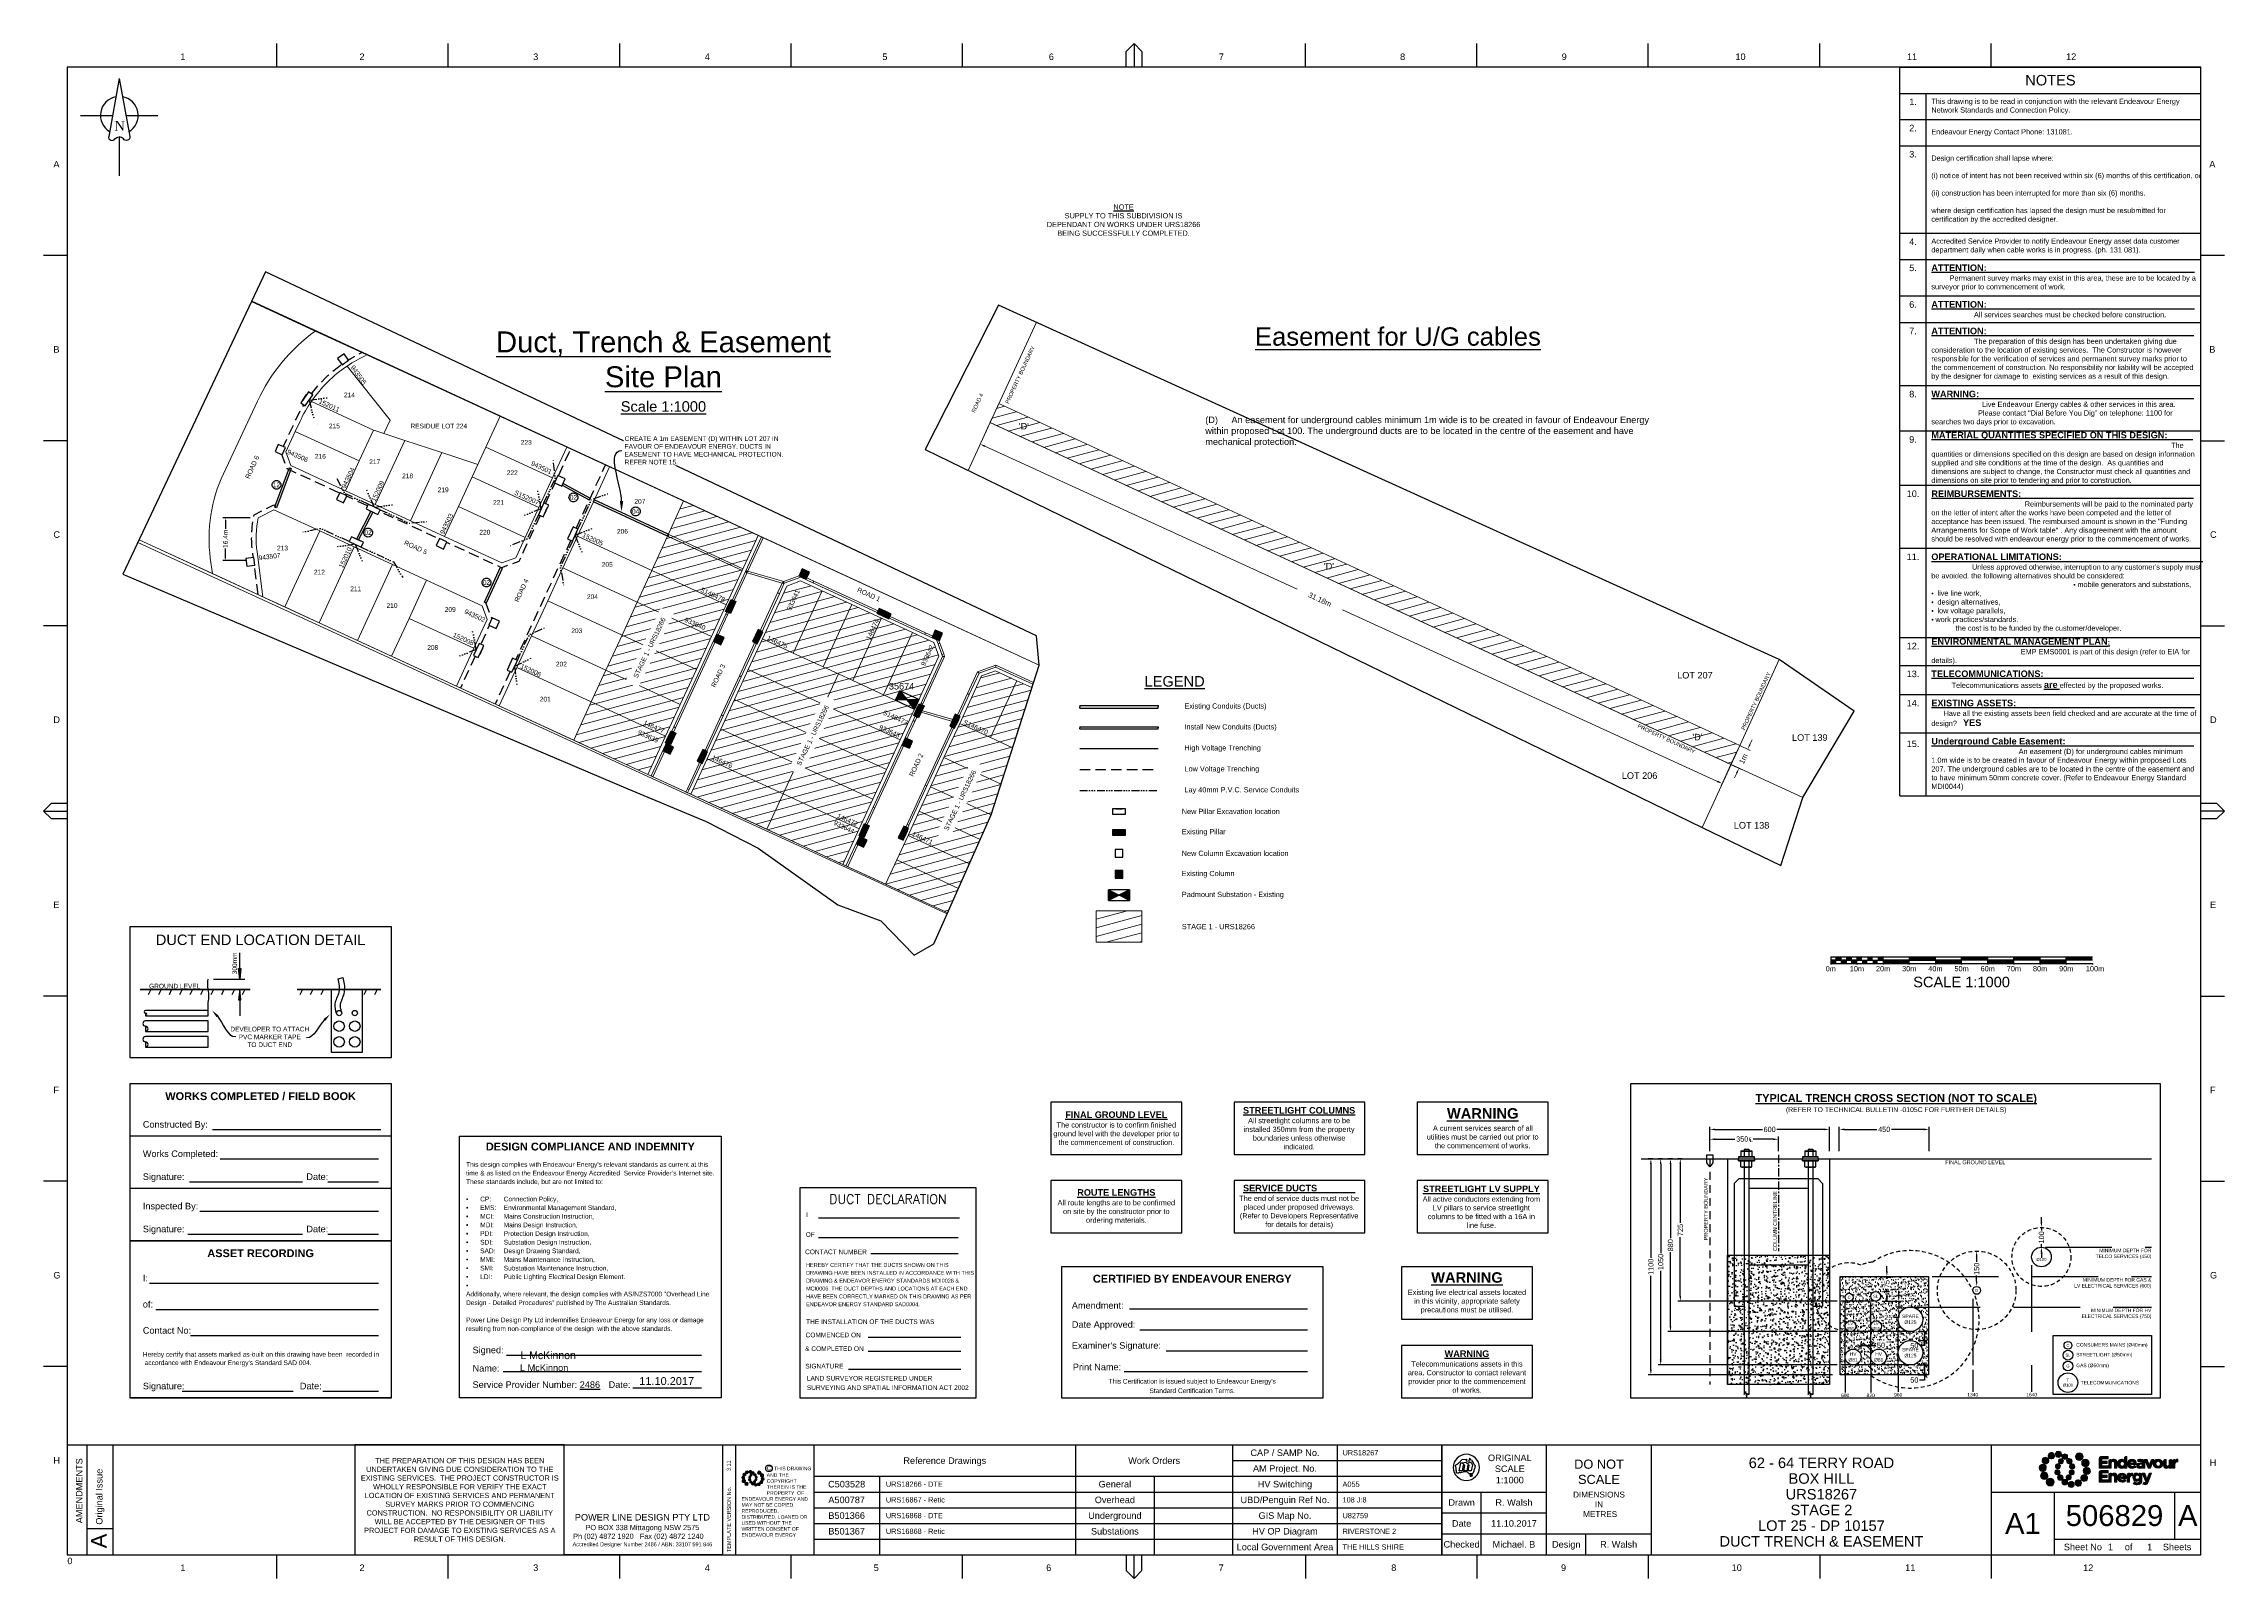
# Paper-space layout 'dte' of a CAD drawing. Header units: metres, sheet in millimetres. Extents: x -9 to 824, y -9 to 577.
# The model-space entities are those that its viewports show. They can reach past a viewport. Long polylines and large blocks are cut down to what shows.
import ezdxf
from ezdxf import colors
from ezdxf.entities.mleader import LeaderData, LeaderLine
from ezdxf.enums import TextEntityAlignment as Align
from ezdxf.math import Vec2, Vec3

# ---------------------------------------------------------------- set-up
doc = ezdxf.new("R2010")
doc.units = ezdxf.units.M
for name, pattern in [('Cable Exist OH', [1, 1, 0]), ('CENTER', [50.8, 31.75, -6.35, 6.35, -6.35]), ('Dash', [5, 3, -2]), ('DASHED', [19.05, 12.7, -6.35]), ('IE Trench LV', [6, 4, -2]), ('PHANTOMX2', [6.6, 3, -0.75, 0.2, -0.75, 0.2, -0.75, 0.2, -0.75])]:
    doc.linetypes.add(name, pattern=pattern)
doc.layers.get('0').update_dxf_attribs({"color": 6})
for name, color, linetype, lineweight in [('_User Miscellaneous1', 30, 'Continuous', 13), ('_User Miscellaneous2', 31, 'Continuous', 13), ('_User Miscellaneous3', 51, 'Continuous', 13), ('_User Miscellaneous9', 211, 'Continuous', 13), ('_User_LV_Exist', 5, 'Continuous', 35), ('Cadastre Developer_SP_NEW', 92, 'Continuous', 15), ('Cadastre Land Parcels_SP_EXT', 118, 'Continuous', 15), ('Cadastre Roads_SP_EXT', 218, 'Continuous', 15), ('Mains_HV_EXT', 13, 'Continuous', 25), ('Mains_LV_EXT', 163, 'Continuous', 25)]:
    doc.layers.add(name, color=color, linetype=linetype, lineweight=lineweight)
for name, color, linetype in [('Duct_SP_NEW', 2, 'Continuous'), ('Equip_SP_SL_EXT', 7, 'Continuous'), ('Notes', 7, 'Continuous'), ('Services_SP_NEW_UG', 2, 'IE Trench LV'), ('Sub_SP_EXT', 7, 'Continuous'), ('SupportsOH_SP_TR_HV_LV_SL_EXT', 7, 'Continuous'), ('SupportsUG_SP_LV_EXT', 7, 'Continuous'), ('SupportsUG_SP_LV_NEW', 2, 'Continuous'), ('SupportsUG_SP_LV_SL_NEW', 2, 'Continuous'), ('Trench_SP_NEW', 2, 'Continuous')]:
    doc.layers.add(name, color=color, linetype=linetype)
doc.layers.add('Viewports', color=6, linetype='Continuous', plot=False)
doc.styles.add('ARIAL', font='arial.ttf', dxfattribs={"height": 2})
doc.styles.add('COLUMN_LABEL', font='arial.ttf', dxfattribs={"height": 2})
doc.styles.add('Elec', font='romand__.ttf')
doc.styles.add('iecARIAL', font='arial.ttf', dxfattribs={"height": 2})
doc.styles.add('iecNAME', font='times.ttf')
doc.styles.add('ieISOCP', font='arial.ttf', dxfattribs={"height": 1.5})
doc.styles.add('POLE_LABEL', font='arial.ttf', dxfattribs={"height": 2})
doc.styles.get("Standard").update_dxf_attribs({"font": 'arial.ttf'})
doc.linetypes.add('Cable New UG', pattern='A,5.5,-0.01,["X",Standard,S=1.8,R=0,X=0,Y=-0.94],-1.7', length=7.21)
doc.linetypes.add('IE Trench HV', pattern='A,4,-0.4,["/",Standard,S=2,R=0,X=0.25,Y=-1],-1.6', length=6)
doc.dimstyles.new('1.8mm_1_1000', dxfattribs={"dimtxt": 1.8, "dimasz": 2, "dimexe": 1, "dimexo": 3, "dimgap": 0.5, "dimtad": 0, "dimtoh": 1, "dimlfac": -1, "dimzin": 12, "dimdsep": 46, "dimtxsty": 'Standard', "dimcen": 1, "dimclrd": 256, "dimclre": 256, "dimclrt": 256, "dimazin": 3, "dimtfac": 1, "dimtmove": 0, "dimatfit": 3, "dimfxl": 1, "dimtolj": 1, "dimtzin": 0, "dimlwd": -1, "dimlwe": -1, "dimarcsym": 0})
doc.dimstyles.get("Standard").update_dxf_attribs({"dimtxt": 2, "dimasz": 3, "dimexe": 1, "dimexo": 3, "dimgap": 0.5, "dimtad": 0, "dimlfac": -1, "dimzin": 12, "dimdsep": 46, "dimtxsty": 'Standard', "dimcen": 1, "dimclrd": 256, "dimclre": 256, "dimclrt": 256, "dimadec": 0, "dimazin": 3, "dimtfac": 1, "dimtmove": 0, "dimatfit": 3, "dimfxl": 1, "dimfxlon": 1, "dimtolj": 1, "dimtzin": 0, "dimlwd": -1, "dimlwe": -1, "dimarcsym": 0})
pattern_1 = [(37.5, (609.02, 68.795), (-1.2, 36.706), [0, -28.956, 0, -32.385, 0, -30.9563]), (7.5, (609.02, 68.795), (33.714, 53.762), [0, -15.621, 0, -26.0985, 0, -10.001]), (327.5, (585.59, 68.795), (59.3244, 0.108), [0, -9.525, 0, -34.29, 0, -44.7675]), (317.5, (585.59, 68.795), (57.267, 16.72), [0, -4.7625, 0, -22.479, 0, -25.7175])]

# ---------------------------------------------------------------- blocks, each defined once
blk = doc.blocks.new('NorthPnt 11(NP11)')
for p, q in [((-19.7, 0), (-3.5, 0)), ((-0.1, -10.9), (-0.1, -30.8)), ((3.3, 0), (19.7, 0))]:
    blk.add_line(p, q)
for points in [[(-0.1, 18.8), (-5.4, -10.7, 0.877048), (-2.3, -11.9, -0.1543), (-0.1, -10.9, 0.090511)], [(-0.1, 18.8), (5.3, -10.7, -0.877048), (2.1, -11.9, 0.1543), (-0.1, -10.9, -0.090511)]]:
    blk.add_lwpolyline(points, format="xyb")
for start, end in [(100.5988, 238.8643), (300.0994, 80.4374)]:
    blk.add_arc((0, 0), 9.64, start, end)
at = {"style": 'iecNAME'}
blk.add_text('N', height=5.02, dxfattribs=at).set_placement((-2.6, -7.8))
blk = doc.blocks.new('*U259')
at = {"layer": 'Notes'}
for points in [[(0, 0), (2, 0), (2, 1.25), (0, 1.25)], [(2, 1.25), (4, 1.25), (4, 2.5), (2, 2.5)], [(4, 0), (6, 0), (6, 1.25), (4, 1.25)], [(6, 1.25), (8, 1.25), (8, 2.5), (6, 2.5)], [(8, 0), (10, 0), (10, 1.25), (8, 1.25)], [(10, 1.25), (12, 1.25), (12, 2.5), (10, 2.5)], [(12, 0), (14, 0), (14, 1.25), (12, 1.25)], [(14, 1.25), (16, 1.25), (16, 2.5), (14, 2.5)], [(16, 0), (18, 0), (18, 1.25), (16, 1.25)], [(18, 1.25), (20, 1.25), (20, 2.5), (18, 2.5)], [(20, 0), (30, 0), (30, 1.25), (20, 1.25)], [(30, 1.25), (40, 1.25), (40, 2.5), (30, 2.5)], [(40, 0), (50, 0), (50, 1.25), (40, 1.25)], [(50, 1.25), (60, 1.25), (60, 2.5), (50, 2.5)], [(60, 0), (70, 0), (70, 1.25), (60, 1.25)], [(70, 1.25), (80, 1.25), (80, 2.5), (70, 2.5)], [(80, 0), (90, 0), (90, 1.25), (80, 1.25)], [(90, 1.25), (100, 1.25), (100, 2.5), (90, 2.5)]]:
    blk.add_hatch(color=256, dxfattribs=at).paths.add_polyline_path(points)
for p, q in [((0, 2.5), (0, 0)), ((0, 2.5), (100, 2.5)), ((2, 1.25), (0, 1.25)), ((0, 1.25), (0, 0)), ((0, 0), (100, 0)), ((0, 0), (2, 0)), ((0, 0), (0, -0.5)), ((2, 2.5), (2, 1.25)), ((2, 0), (2, 1.25)), ((2, 1.25), (4, 1.25)), ((4, 1.25), (4, 2.5)), ((6, 1.25), (4, 1.25)), ((4, 1.25), (4, 0)), ((4, 0), (6, 0)), ((6, 2.5), (6, 1.25)), ((6, 0), (6, 1.25)), ((6, 1.25), (8, 1.25)), ((8, 1.25), (8, 2.5)), ((10, 1.25), (8, 1.25)), ((8, 1.25), (8, 0)), ((8, 0), (10, 0)), ((10, 2.5), (10, 1.25)), ((10, 1.25), (20, 1.25)), ((10, 0), (10, 1.25)), ((10, 0), (10, -0.5)), ((20, 1.25), (20, 2.5)), ((30, 1.25), (20, 1.25)), ((20, 1.25), (20, 0)), ((20, 0), (30, 0)), ((20, 0), (20, -0.5)), ((30, 2.5), (30, 1.25)), ((30, 0), (30, 1.25)), ((30, 1.25), (40, 1.25)), ((30, 0), (30, -0.5)), ((40, 1.25), (40, 2.5)), ((100, 1.26), (40, 1.25)), ((40, 1.25), (40, 0)), ((40, 0), (50, 0)), ((40, 0), (40, -0.5)), ((50, 0), (50, 2.5)), ((50, 0), (50, 1.25)), ((50, 0), (50, -0.5)), ((60, 0), (60, -0.5)), ((60.02, 0), (60.02, 2.5)), ((60.02, 0), (60.02, 1.25)), ((70, 0), (70, 2.5)), ((70, 0), (70, 1.25)), ((70.02, 0), (70.02, -0.5)), ((79.98, 0), (79.98, 2.5)), ((79.98, 0), (79.98, 1.25)), ((80, 0), (80, -0.5)), ((89.98, 0), (89.98, -0.5)), ((90.01, 0), (90.01, 2.5)), ((90.01, 0), (90.01, 1.25)), ((100.01, 0), (100.01, -0.5))]:
    blk.add_line(p, q, dxfattribs=at)
at = {"layer": 'Notes', "style": 'iecARIAL'}
for s, p in [('0m', (0, -2.04)), ('10m', (10, -2.04)), ('20m', (20, -2.04)), ('30m', (30, -2.04)), ('40m', (40, -2.04)), ('50m', (50, -2.04)), ('60m', (60, -2.04)), ('70m', (70, -2.04)), ('80m', (80, -2.04)), ('90m', (90, -2.04)), ('100m', (101, -2.04))]:
    blk.add_text(s, height=2, dxfattribs=at).set_placement(p, align=Align.MIDDLE_CENTER)
blk.add_text('SCALE 1:1000', height=4, dxfattribs=at).set_placement((50, -7.13), align=Align.MIDDLE)
blk = doc.blocks.new('*T380')
at = {"layer": 'Notes', "color": 0, "linetype": 'ByBlock', "lineweight": -2, "transparency": 16777216}
for p, q in [((0, 254.28), (115, 254.28)), ((0, 0), (0, 254.28)), ((115, 0), (115, 254.28)), ((0, 244.28), (115, 244.28)), ((10, 0), (10, 244.28)), ((0, 234.28), (115, 234.28)), ((0, 224.28), (115, 224.28)), ((0, 190.85), (115, 190.85)), ((0, 180.85), (115, 180.85)), ((0, 166.86), (115, 166.86)), ((0, 156.75), (115, 156.75)), ((0, 132.61), (115, 132.61)), ((0, 115.28), (115, 115.28)), ((0, 94.55), (115, 94.55)), ((0, 70.44), (115, 70.44)), ((0, 36.38), (115, 36.38)), ((0, 25.71), (115, 25.71)), ((0, 14.54), (115, 14.54)), ((0, 0), (115, 0))]:
    blk.add_line(p, q, dxfattribs=at)
at = {"layer": 'Notes', "transparency": 16777216}
for s, insert, char_height, width, attachment_point in [('NOTES', (57.5, 249.28), 4, 112, 5), ('1.', (5, 242.28), 2.5, 4, 2), ('{\\C7;This drawing is to be read in conjunction with the relevant Endeavour Energy Network Standards and Connection Policy.}', (12, 239.28), 2, 101, 4), ('2.', (5, 232.28), 2.5, 4, 2), ('Endeavour Energy Contact Phone: 131081.', (12, 229.28), 2, 101, 4), ('3.', (5, 222.28), 2.5, 4, 2), ('Design certification shall lapse where:\\P\\P(i) notice of intent has not been received within six (6) months of this certification, or\\P\\P(ii) construction has been interrupted for more than six (6) months.\\P\\Pwhere design certification has lapsed the design must be resubmitted for certification by the accredited designer.', (12, 207.57), 2, 101, 4), ('4.', (5, 188.85), 2.5, 4, 2), ('Accredited Service Provider to notify Endeavour Energy asset data customer department daily when cable works is in progress. (ph. 131 081).', (12, 185.85), 2, 101, 4), ('5.', (5, 178.85), 2.5, 4, 2), ('{\\fArial|b1|i0|c0|p34;\\H1.25x;\\L\\C1;ATTENTION: \\fArial|b0|i0|c0|p34;\\H0.8x;\\l\\C7;                                                                                                                }Permanent survey marks may exist in this area, these are to be located by a surveyor prior to commencement of work.', (12, 173.85), 2, 101, 4), ('6.', (5, 164.86), 2.5, 4, 2), ('{\\fArial|b1|i0|c0|p34;\\H1.25x;\\L\\C1;ATTENTION: \\H0.8x;                                                                                                                            }All services searches must be checked before construction.', (12, 161.8), 2, 101, 4), ('7.', (5, 154.75), 2.5, 4, 2), ('{\\fArial|b1|i0|c0|p34;\\H1.25x;\\L\\C1;ATTENTION:\\H0.8x;                                                                                                                             }The preparation of this design has been undertaken giving due consideration to the location of existing services.  The Constructor is however responsible for the verification of services and permanent survey marks prior to the commencement of construction. No responsibility nor liability will be accepted by the designer for damage to  existing services as a result of this design.', (12, 144.68), 2, 101, 4), ('8.', (5, 130.61), 2.5, 4, 2), ('{\\fArial|b1|i0|c0|p34;\\H1.25x;\\L\\C1;WARNING:\\fArial|b0|i0|c0|p34;\\l   \\H0.8x;                                                                                                                                 }Live Endeavour Energy cables & other services in this area.                                  Please contact "Dial Before You Dig" on telephone: 1100 for searches two days prior to excavation.', (12, 123.94), 2, 101, 4), ('9.', (5, 113.28), 2.5, 5, 2), ('{\\fArial|b1|i0|c0|p34;\\H1.25x;\\L\\C3;MATERIAL QUANTITIES SPECIFIED ON THIS DESIGN:\\fArial|b0|i0|c0|p34;\\l  \\H0.8x; \\C1;                                                                                                                                 \\C7;The quantities or dimensions specified on this design are based on design information supplied and site conditions at the time of the design.  As quantities and dimensions are subject to change, the Constructor must check all quantities and dimensions on site prior to tendering and prior to construction.}', (12, 104.91), 2, 101, 4), ('10.', (5, 92.55), 2.5, 7, 2), ('{\\fArial|b1|i0|c0|p34;\\H1.25x;\\L\\C3;REIMBURSEMENTS:\\fArial|b0|i0|c0|p34;\\l   \\H0.8x;\\C1;                                                                                                                                 \\C7;Reimbursements will be paid to the nominated party on the letter of intent after the works have been competed and the letter of acceptance has been issued. The reimbursed amount is shown in the "Funding Arrangements for Scope of Work table" . Any disagreement with the amount should be resolved with endeavour energy prior to the commencement of works.}', (12, 82.5), 2, 101, 4), ('11.', (5, 68.44), 2.5, 7, 2), ("{\\fArial|b1|i0|c0|p34;\\H1.25x;\\L\\C3;OPERATIONAL LIMITATIONS: \\l \\H0.8x;    }                                                                                     Unless approved otherwise, interruption to any customer's supply must be avoided. the following alternatives should be considered:                                                                                                             {\\fSymbol|b0|i0|c2|p18;\\H0.9x;\\C3; · }mobile generators and substations,\\P{\\fSymbol|b0|i0|c2|p18;\\H0.9x;\\C3;· } live line work,\\P{\\fSymbol|b0|i0|c2|p18;\\H0.9x;\\C3;· } design alternatives,\\P{\\fSymbol|b0|i0|c2|p18;\\H0.9x;\\C3;· } low voltage parallels,\\P{\\fSymbol|b0|i0|c2|p18;\\H0.9x;\\C3;· }work practices/standards.                                                                                                        the cost is to be funded by the customer/developer.", (12, 53.41), 2, 101, 4), ('12.', (5, 34.38), 2.5, 7, 2), ('13.', (5, 23.71), 2.5, 7, 2), ('14.', (5, 12.54), 2.5, 7, 2), ('{\\fArial|b1|i0|c0|p34;\\H1.25x;\\L\\C3;EXISTING ASSETS:                       }                                                                   Have all the existing assets been field checked and are accurate at the time of design?   {\\fArial|b1|i0|c0|p34;\\H1.25x;\\C1;YES\\C256; }', (12, 7.27), 2, 101, 4)]:
    blk.add_mtext(s, dxfattribs=dict(at, insert=insert, char_height=char_height, width=width, attachment_point=attachment_point))
at = {"layer": 'Notes', "color": 7, "transparency": 16777216, "char_height": 2, "width": 101, "attachment_point": 4}
for s, insert in [('{\\fArial|b1|i0|c0|p34;\\H1.25x;\\L\\C3;ENVIRONMENTAL MANAGEMENT PLAN\\H0.8x;:\\fArial|b0|i0|c0|p34;\\l\\C256;                                                                                       EMP EMS0001 is part of this design (refer to EIA for details).}', (12, 31.05)), ('{\\fArial|b1|i0|c0|p34;\\H1.25x;\\L\\C3;TELECOMMUNICATIONS:\\H0.8x;                                                                                      }Telecommunications assets{\\C1; \\fArial|b1|i0|c0|p34;\\H1.25x;\\Lare\\H0.8x;\\l }effected by the proposed works. ', (12, 20.13))]:
    blk.add_mtext(s, dxfattribs=dict(at, insert=insert))
blk = doc.blocks.new('Works As Completed  Field Recording')
at = {"layer": 'Notes', "lineweight": -3}
for p, q in [((31.61, 102.5), (96, 102.5)), ((34.52, 91.25), (95, 91.25)), ((22.83, 82.5), (66, 82.5)), ((75.75, 82.5), (95, 82.5)), ((26.82, 71.25), (95, 71.25)), ((22.24, 62.5), (66, 62.5)), ((75.75, 62.5), (95, 62.5)), ((7.5, 43.75), (95, 43.75)), ((10, 33.75), (95, 33.75)), ((23.25, 23.75), (95, 23.75)), ((20, 2.5), (62.5, 2.5)), ((73.75, 2.5), (95, 2.5))]:
    blk.add_line(p, q, dxfattribs=at)
at = {"layer": 'Notes'}
for p, q in [((100, 100), (0, 100)), ((100, 80), (0, 80)), ((100, 60), (0, 60)), ((100, 0), (0, 0))]:
    blk.add_line(p, q, dxfattribs=at)
for points in [[(0, 60), (100, 60), (100, 120), (0, 120)], [(0, 0), (100, 0), (100, 60), (0, 60)]]:
    blk.add_lwpolyline(points, close=True, dxfattribs=at)
at = {"layer": 'Notes', "ltscale": 10}
for s, p in [('Works Completed:', (5, 91.25)), ('Signature:', (5, 82.5)), ('Date:', (67.5, 82.5)), ('Inspected By:', (5, 71.25)), ('Signature:', (5, 62.5)), ('Date:', (67.5, 62.5)), ('I:', (5, 43.75)), ('of:', (5, 33.75)), ('Contact No:', (5, 23.75)), ('Signature:', (5, 2.5)), ('Date:', (65, 2.5))]:
    blk.add_text(s, height=2.5, dxfattribs=at).set_placement(p, align=Align.BOTTOM_LEFT)
at = {"layer": 'Notes', "ltscale": 10, "char_height": 3, "attachment_point": 2}
for s, insert in [('{\\fArial|b1|i0|c0|p34;WORKS COMPLETED / FIELD BOOK}', (50, 116.75)), ('{\\fArial|b1|i0|c0|p34;ASSET RECORDING}', (50.01, 56.75))]:
    blk.add_mtext(s, dxfattribs=dict(at, insert=insert))
at = {"layer": 'Notes', "ltscale": 10, "insert": (5, 102.46), "char_height": 2.5, "width": 24.8465, "attachment_point": 7}
blk.add_mtext('Constructed By:', dxfattribs=at)
at = {"layer": 'Notes', "insert": (5, 17.5), "char_height": 2, "attachment_point": 1}
blk.add_mtext("{\\H0.9x;Hereby certify that assets marked as-built on this drawing have been  recorded in\\P accordance with Endeavour Energy's Standard SAD 004}.", dxfattribs=at)
blk = doc.blocks.new('Design Compliance & Indeminity')
at = {"layer": 'Notes'}
for p, q in [((16.64, 10), (92.5, 10)), ((17.96, 16.25), (92.5, 16.25)), ((66.21, 3.75), (92.5, 3.75))]:
    blk.add_line(p, q, dxfattribs=at)
blk.add_lwpolyline([(0, 100), (100, 100), (100, 0), (0, 0)], close=True, dxfattribs=at)
at = {"layer": 'Notes', "ltscale": 10, "insert": (50, 97.5), "char_height": 3, "attachment_point": 2}
blk.add_mtext('{\\fArial|b1|i0|c0|p34;DESIGN COMPLIANCE AND INDEMNITY}', dxfattribs=at)
at = {"layer": 'Notes', "lineweight": -3, "insert": (2.5, 25), "char_height": 1.8, "width": 93.5, "attachment_point": 7, "line_spacing_factor": 1.1}
blk.add_mtext('This design complies with Endeavour Energy\'s relevant standards as current at this time & as listed on the Endeavour Energy Accredited  Service Provider\'s Internet site. These standards include, but are not limited to:\\P\\P\\pi-5.4,l5.4,t5.4,14.4;{\\fSymbol|b0|i0|c2|p18;·^I}CP:^IConnection Policy,\\P{\\fSymbol|b0|i0|c2|p18;·^I}EMS: ^IEnvironmental Management Standard,\\P{\\fSymbol|b0|i0|c2|p18;·^I}MCI:^IMains Construction Instruction,\\P{\\fSymbol|b0|i0|c2|p18;·^I}MDI:^IMains Design Instruction,\\P{\\fSymbol|b0|i0|c2|p18;·^I}PDI:^IProtection Design Instruction,\\P{\\fSymbol|b0|i0|c2|p18;·^I}SDI:^ISubstation Design Instruction,\\P{\\fSymbol|b0|i0|c2|p18;·^I}SAD:^IDesign Drawing Standard,\\P{\\fSymbol|b0|i0|c2|p18;·^I}MMI:^IMains Maintenance Instruction,\\P{\\fSymbol|b0|i0|c2|p18;·^I}SMI:^ISubstation Maintenance Instruction,\\P{\\fSymbol|b0|i0|c2|p18;·^I}LDI:^IPublic Lighting Electrical Design Element.\\P\\pt5.4;{\\fSymbol|b0|i0|c2|p18;·^I}\\P\\pi0,l0,tz;Additionally, where relevant, the design complies with AS/NZS7000 "Overhead Line Design - Detailed Procedures" published by The Australian Standards.\\P\\PPower Line Design Pty Ltd indemnifies Endeavour Energy for any loss or damage resulting from non-compliance of the design  with the above standards.', dxfattribs=at)
at = {"layer": 'Notes', "char_height": 2.5, "attachment_point": 7}
for s, insert in [('Signed:', (5, 16.25)), ('Name:', (5, 10)), ('Service Provider Number: {\\L2486}', (5, 3.75)), ('Date:', (57, 3.75))]:
    blk.add_mtext(s, dxfattribs=dict(at, insert=insert))
blk = doc.blocks.new('Certfied by Endeavour Energy')
at = {"layer": 'Notes', "lineweight": -3}
for p, q in [((26, 34), (94, 34)), ((30, 26), (94, 26)), ((40, 18), (94, 18)), ((24, 10), (94, 10))]:
    blk.add_line(p, q, dxfattribs=at)
at = {"layer": 'Notes'}
blk.add_lwpolyline([(0, 0), (100, 0), (100, 50), (0, 50)], close=True, dxfattribs=at)
at = {"layer": 'Notes', "ltscale": 10, "insert": (50, 47), "char_height": 3, "width": 80, "attachment_point": 2}
blk.add_mtext('{\\fArial|b1|i0|c0|p34;CERTIFIED BY ENDEAVOUR ENERGY}', dxfattribs=at)
at = {"layer": 'Notes', "char_height": 2.5, "attachment_point": 7}
for s, insert, width in [('Amendment:', (4, 34), 19.80559345), ('Date Approved:', (4, 26), 32), ("Examiner's Signature:", (4, 18), 50), ('Print Name:', (4.403783, 10.5), 23.596217)]:
    blk.add_mtext(s, dxfattribs=dict(at, insert=insert, width=width))
at = {"layer": 'Notes', "lineweight": -3, "insert": (50, 4.5), "char_height": 1.8, "attachment_point": 5, "line_spacing_factor": 1.2}
blk.add_mtext("This Certification is issued subject to Endeavour Energy's \\PStandard Certification Terms.", dxfattribs=at)
blk = doc.blocks.new('*T393')
at = {"layer": 'Notes', "color": 0, "linetype": 'ByBlock', "lineweight": -2, "transparency": 16777216}
for p, q in [((0, 24.13), (115, 24.13)), ((0, 0), (0, 24.13)), ((10, 0), (10, 24.13)), ((115, 0), (115, 24.13)), ((0, 0), (115, 0))]:
    blk.add_line(p, q, dxfattribs=at)
at = {"layer": 'Notes', "transparency": 16777216, "insert": (5, 21.13), "char_height": 2.5, "width": 7, "attachment_point": 2}
blk.add_mtext('15.', dxfattribs=at)
at = {"layer": 'Notes', "color": 7, "transparency": 16777216, "insert": (12, 12.07), "char_height": 2, "width": 101, "attachment_point": 4}
blk.add_mtext('{\\fArial|b1|i0|c0|p34;\\H1.25x;\\L\\C3;Underground Cable Easement: \\H0.8x;\\C7;                                                                                                           \\fArial|b0|i0|c0|p34;\\l\\C256;An easement (D) for underground cables minimum 1.0m wide is to be created in favour of Endeavour Energy within proposed \\C1;Lots 207.\\C256; The underground cables are to be located in the centre of the easement and to have minimum 50mm concrete cover. (Refer to Endeavour Energy Standard MDI0044)}', dxfattribs=at)
blk = doc.blocks.new('EE_LOGO_SMALL')
at = {"layer": 'Notes'}
h = blk.add_hatch(color=256, dxfattribs=at)
edge = h.paths.add_edge_path()
edge.add_spline(control_points=[(-8.4, 2), (-9.2, 2), (-9.8, 1.4), (-9.8, 0.7), (-9.9, -0.1), (-9.3, -0.7), (-8.6, -0.8), (-7.8, -0.8), (-7.2, -0.2), (-7.1, 0.5), (-7.1, 1.3), (-7.7, 1.9), (-8.4, 2)], knot_values=[0, 0, 0, 0, 1, 1, 1, 2, 2, 2, 3, 3, 3, 4, 4, 4, 4], degree=3, periodic=0)
h = blk.add_hatch(color=256, dxfattribs=at)
edge = h.paths.add_edge_path()
edge.add_spline(control_points=[(-6.8, 4.5), (-7.4, 4.8), (-8.2, 4.6), (-8.6, 4), (-8.9, 3.4), (-8.7, 2.6), (-8.1, 2.2), (-7.5, 1.9), (-6.7, 2.1), (-6.3, 2.7), (-6, 3.3), (-6.2, 4.1), (-6.8, 4.5)], knot_values=[0, 0, 0, 0, 1, 1, 1, 2, 2, 2, 3, 3, 3, 4, 4, 4, 4], degree=3, periodic=0)
h = blk.add_hatch(color=256, dxfattribs=at)
edge = h.paths.add_edge_path()
edge.add_spline(control_points=[(-4.2, 5.9), (-4.6, 6.5), (-5.3, 6.6), (-5.9, 6.3), (-6.4, 5.9), (-6.6, 5.1), (-6.2, 4.6), (-5.9, 4), (-5.1, 3.8), (-4.6, 4.2), (-4, 4.6), (-3.8, 5.3), (-4.2, 5.9)], knot_values=[0, 0, 0, 0, 1, 1, 1, 2, 2, 2, 3, 3, 3, 4, 4, 4, 4], degree=3, periodic=0)
h = blk.add_hatch(color=256, dxfattribs=at)
edge = h.paths.add_edge_path()
edge.add_spline(control_points=[(-1.3, 5.9), (-1.4, 6.5), (-2, 7), (-2.6, 6.9), (-3.3, 6.9), (-3.7, 6.3), (-3.7, 5.6), (-3.6, 5), (-3, 4.5), (-2.4, 4.6), (-1.7, 4.7), (-1.3, 5.2), (-1.3, 5.9)], knot_values=[0, 0, 0, 0, 1, 1, 1, 2, 2, 2, 3, 3, 3, 4, 4, 4, 4], degree=3, periodic=0)
h = blk.add_hatch(color=256, dxfattribs=at)
edge = h.paths.add_edge_path()
edge.add_spline(control_points=[(-2.5, 2.1), (-3, 2.2), (-3.5, 1.9), (-3.6, 1.3), (-3.7, 0.8), (-3.4, 0.3), (-2.9, 0.2), (-2.4, 0.1), (-1.9, 0.4), (-1.8, 0.9), (-1.7, 1.5), (-2, 2), (-2.5, 2.1)], knot_values=[0, 0, 0, 0, 1, 1, 1, 2, 2, 2, 3, 3, 3, 4, 4, 4, 4], degree=3, periodic=0)
h = blk.add_hatch(color=256, dxfattribs=at)
edge = h.paths.add_edge_path()
edge.add_spline(control_points=[(1, 4.9), (1, 4.3), (0.5, 3.8), (-0.1, 3.8), (-0.7, 3.8), (-1.2, 4.3), (-1.2, 4.9), (-1.2, 5.5), (-0.7, 6), (-0.1, 6), (0.5, 6), (1, 5.5), (1, 4.9)], knot_values=[0, 0, 0, 0, 1, 1, 1, 2, 2, 2, 3, 3, 3, 4, 4, 4, 4], degree=3, periodic=0)
edge = h.paths.add_edge_path()
edge.add_spline(control_points=[(-1.4, 4), (-1.9, 4.1), (-2.4, 3.8), (-2.5, 3.3), (-2.6, 2.7), (-2.3, 2.2), (-1.8, 2.1), (-1.3, 2), (-0.7, 2.3), (-0.6, 2.9), (-0.5, 3.4), (-0.9, 3.9), (-1.4, 4)], knot_values=[0, 0, 0, 0, 1, 1, 1, 2, 2, 2, 3, 3, 3, 4, 4, 4, 4], degree=3, periodic=0)
h = blk.add_hatch(color=256, dxfattribs=at)
edge = h.paths.add_edge_path()
edge.add_spline(control_points=[(2.3, 2.4), (2.8, 2.8), (2.8, 3.4), (2.4, 3.9), (2, 4.3), (1.4, 4.3), (0.9, 3.9), (0.5, 3.6), (0.5, 2.9), (0.9, 2.5), (1.2, 2), (1.9, 2), (2.3, 2.4)], knot_values=[0, 0, 0, 0, 1, 1, 1, 2, 2, 2, 3, 3, 3, 4, 4, 4, 4], degree=3, periodic=0)
edge = h.paths.add_edge_path()
edge.add_spline(control_points=[(1, 4.9), (1, 4.3), (0.5, 3.8), (-0.1, 3.8), (-0.7, 3.8), (-1.2, 4.3), (-1.2, 4.9), (-1.2, 5.5), (-0.7, 6), (-0.1, 6), (0.5, 6), (1, 5.5), (1, 4.9)], knot_values=[0, 0, 0, 0, 1, 1, 1, 2, 2, 2, 3, 3, 3, 4, 4, 4, 4], degree=3, periodic=0)
h = blk.add_hatch(color=256, dxfattribs=at)
edge = h.paths.add_edge_path()
edge.add_spline(control_points=[(1, 4.9), (1, 4.3), (0.5, 3.8), (-0.1, 3.8), (-0.7, 3.8), (-1.2, 4.3), (-1.2, 4.9), (-1.2, 5.5), (-0.7, 6), (-0.1, 6), (0.5, 6), (1, 5.5), (1, 4.9)], knot_values=[0, 0, 0, 0, 1, 1, 1, 2, 2, 2, 3, 3, 3, 4, 4, 4, 4], degree=3, periodic=0)
edge = h.paths.add_edge_path(flags=16)
edge.add_spline(control_points=[(1, 4.9), (1, 4.3), (0.5, 3.8), (-0.1, 3.8), (-0.7, 3.8), (-1.2, 4.3), (-1.2, 4.9), (-1.2, 5.5), (-0.7, 6), (-0.1, 6), (0.5, 6), (1, 5.5), (1, 4.9)], knot_values=[0, 0, 0, 0, 1, 1, 1, 2, 2, 2, 3, 3, 3, 4, 4, 4, 4], degree=3, periodic=0)
h = blk.add_hatch(color=256, dxfattribs=at)
edge = h.paths.add_edge_path()
edge.add_spline(control_points=[(3, 0.2), (3.5, 0.3), (3.8, 0.9), (3.7, 1.4), (3.6, 1.9), (3, 2.3), (2.5, 2.1), (1.9, 2), (1.6, 1.4), (1.8, 0.9), (1.9, 0.4), (2.5, 0.1), (3, 0.2)], knot_values=[0, 0, 0, 0, 1, 1, 1, 2, 2, 2, 3, 3, 3, 4, 4, 4, 4], degree=3, periodic=0)
h = blk.add_hatch(color=256, dxfattribs=at)
edge = h.paths.add_edge_path()
edge.add_spline(control_points=[(7, 4.9), (7, 4), (6.3, 3.4), (5.5, 3.4), (4.6, 3.4), (4, 4), (4, 4.9), (4, 5.7), (4.6, 6.4), (5.5, 6.4), (6.3, 6.4), (7, 5.7), (7, 4.9)], knot_values=[0, 0, 0, 0, 1, 1, 1, 2, 2, 2, 3, 3, 3, 4, 4, 4, 4], degree=3, periodic=0)
h = blk.add_hatch(color=256, dxfattribs=at)
edge = h.paths.add_edge_path()
edge.add_spline(control_points=[(8.4, 1.1), (9.1, 1.5), (9.4, 2.3), (9.1, 3), (8.8, 3.7), (7.9, 4.1), (7.2, 3.8), (6.5, 3.4), (6.2, 2.6), (6.5, 1.9), (6.8, 1.2), (7.7, 0.8), (8.4, 1.1)], knot_values=[0, 0, 0, 0, 1, 1, 1, 2, 2, 2, 3, 3, 3, 4, 4, 4, 4], degree=3, periodic=0)
h = blk.add_hatch(color=256, dxfattribs=at)
edge = h.paths.add_edge_path()
edge.add_spline(control_points=[(8.3, -1.9), (9, -1.9), (9.7, -1.4), (9.7, -0.6), (9.7, 0.1), (9.2, 0.8), (8.4, 0.8), (7.7, 0.8), (7, 0.3), (7, -0.5), (6.9, -1.2), (7.5, -1.9), (8.3, -1.9)], knot_values=[0, 0, 0, 0, 1, 1, 1, 2, 2, 2, 3, 3, 3, 4, 4, 4, 4], degree=3, periodic=0)
h = blk.add_hatch(color=256, dxfattribs=at)
edge = h.paths.add_edge_path()
edge.add_spline(control_points=[(-8.5, -1.1), (-9.2, -1.4), (-9.6, -2.3), (-9.3, -3), (-8.9, -3.7), (-8.1, -4), (-7.4, -3.7), (-6.7, -3.4), (-6.3, -2.5), (-6.6, -1.8), (-7, -1.1), (-7.8, -0.8), (-8.5, -1.1)], knot_values=[0, 0, 0, 0, 1, 1, 1, 2, 2, 2, 3, 3, 3, 4, 4, 4, 4], degree=3, periodic=0)
h = blk.add_hatch(color=256, dxfattribs=at)
edge = h.paths.add_edge_path()
edge.add_spline(control_points=[(-7.1, -4.8), (-7.1, -4), (-6.5, -3.3), (-5.6, -3.3), (-4.8, -3.3), (-4.1, -4), (-4.1, -4.8), (-4.1, -5.7), (-4.8, -6.3), (-5.6, -6.3), (-6.5, -6.3), (-7.1, -5.7), (-7.1, -4.8)], knot_values=[0, 0, 0, 0, 1, 1, 1, 2, 2, 2, 3, 3, 3, 4, 4, 4, 4], degree=3, periodic=0)
h = blk.add_hatch(color=256, dxfattribs=at)
edge = h.paths.add_edge_path()
edge.add_spline(control_points=[(-3.1, -0.2), (-3.7, -0.3), (-4, -0.8), (-3.8, -1.4), (-3.7, -1.9), (-3.2, -2.2), (-2.6, -2.1), (-2.1, -1.9), (-1.8, -1.4), (-1.9, -0.9), (-2.1, -0.3), (-2.6, 0), (-3.1, -0.2)], knot_values=[0, 0, 0, 0, 1, 1, 1, 2, 2, 2, 3, 3, 3, 4, 4, 4, 4], degree=3, periodic=0)
h = blk.add_hatch(color=256, dxfattribs=at)
edge = h.paths.add_edge_path()
edge.add_spline(control_points=[(-2.5, -2.3), (-2.9, -2.7), (-3, -3.4), (-2.6, -3.8), (-2.2, -4.2), (-1.5, -4.3), (-1.1, -3.9), (-0.7, -3.5), (-0.6, -2.8), (-1, -2.4), (-1.4, -2), (-2, -1.9), (-2.5, -2.3)], knot_values=[0, 0, 0, 0, 1, 1, 1, 2, 2, 2, 3, 3, 3, 4, 4, 4, 4], degree=3, periodic=0)
h = blk.add_hatch(color=256, dxfattribs=at)
edge = h.paths.add_edge_path()
edge.add_spline(control_points=[(-1.2, -4.8), (-1.2, -4.2), (-0.7, -3.7), (-0.1, -3.7), (0.5, -3.7), (1, -4.2), (1, -4.8), (1, -5.4), (0.5, -5.9), (-0.1, -5.9), (-0.7, -5.9), (-1.2, -5.4), (-1.2, -4.8)], knot_values=[0, 0, 0, 0, 1, 1, 1, 2, 2, 2, 3, 3, 3, 4, 4, 4, 4], degree=3, periodic=0)
h = blk.add_hatch(color=256, dxfattribs=at)
edge = h.paths.add_edge_path()
edge.add_spline(control_points=[(1.2, -3.9), (1.7, -4.1), (2.2, -3.7), (2.3, -3.2), (2.5, -2.7), (2.1, -2.2), (1.6, -2.1), (1.1, -2), (0.6, -2.3), (0.5, -2.8), (0.4, -3.3), (0.7, -3.8), (1.2, -3.9)], knot_values=[0, 0, 0, 0, 1, 1, 1, 2, 2, 2, 3, 3, 3, 4, 4, 4, 4], degree=3, periodic=0)
h = blk.add_hatch(color=256, dxfattribs=at)
edge = h.paths.add_edge_path()
edge.add_spline(control_points=[(1.2, -5.8), (1.3, -6.5), (1.8, -6.9), (2.5, -6.9), (3.1, -6.8), (3.6, -6.2), (3.5, -5.6), (3.4, -5), (2.9, -4.5), (2.2, -4.6), (1.6, -4.6), (1.1, -5.2), (1.2, -5.8)], knot_values=[0, 0, 0, 0, 1, 1, 1, 2, 2, 2, 3, 3, 3, 4, 4, 4, 4], degree=3, periodic=0)
h = blk.add_hatch(color=256, dxfattribs=at)
edge = h.paths.add_edge_path()
edge.add_spline(control_points=[(2.4, -2), (2.9, -2.1), (3.4, -1.8), (3.5, -1.3), (3.6, -0.8), (3.3, -0.3), (2.8, -0.2), (2.2, -0.1), (1.7, -0.4), (1.6, -0.9), (1.5, -1.4), (1.8, -1.9), (2.4, -2)], knot_values=[0, 0, 0, 0, 1, 1, 1, 2, 2, 2, 3, 3, 3, 4, 4, 4, 4], degree=3, periodic=0)
h = blk.add_hatch(color=256, dxfattribs=at)
edge = h.paths.add_edge_path()
edge.add_spline(control_points=[(4, -5.8), (4.4, -6.4), (5.2, -6.6), (5.7, -6.2), (6.3, -5.8), (6.5, -5.1), (6.1, -4.5), (5.7, -4), (5, -3.8), (4.4, -4.2), (3.8, -4.5), (3.7, -5.3), (4, -5.8)], knot_values=[0, 0, 0, 0, 1, 1, 1, 2, 2, 2, 3, 3, 3, 4, 4, 4, 4], degree=3, periodic=0)
h = blk.add_hatch(color=256, dxfattribs=at)
edge = h.paths.add_edge_path()
edge.add_spline(control_points=[(6.7, -4.4), (7.3, -4.8), (8.1, -4.6), (8.4, -4), (8.8, -3.3), (8.6, -2.6), (8, -2.2), (7.3, -1.8), (6.6, -2.1), (6.2, -2.7), (5.8, -3.3), (6, -4.1), (6.7, -4.4)], knot_values=[0, 0, 0, 0, 1, 1, 1, 2, 2, 2, 3, 3, 3, 4, 4, 4, 4], degree=3, periodic=0)
at = {"layer": 'Notes', "lineweight": 0}
for points in [[(1.8, 2.1), (1.8, 2.1)], [(-2, -2.1), (-2, -2.1)]]:
    blk.add_lwpolyline(points, dxfattribs=at)
for points in [[(-8.4, 2), (-9.2, 2), (-9.8, 1.4), (-9.8, 0.7), (-9.9, -0.1), (-9.3, -0.7), (-8.6, -0.8), (-7.8, -0.8), (-7.2, -0.2), (-7.1, 0.5), (-7.1, 1.3), (-7.7, 1.9), (-8.4, 2)], [(-6.8, 4.5), (-7.4, 4.8), (-8.2, 4.6), (-8.6, 4), (-8.9, 3.4), (-8.7, 2.6), (-8.1, 2.2), (-7.5, 1.9), (-6.7, 2.1), (-6.3, 2.7), (-6, 3.3), (-6.2, 4.1), (-6.8, 4.5)], [(-4.2, 5.9), (-4.6, 6.5), (-5.3, 6.6), (-5.9, 6.3), (-6.4, 5.9), (-6.6, 5.1), (-6.2, 4.6), (-5.9, 4), (-5.1, 3.8), (-4.6, 4.2), (-4, 4.6), (-3.8, 5.3), (-4.2, 5.9)], [(-1.3, 5.9), (-1.4, 6.5), (-2, 7), (-2.6, 6.9), (-3.3, 6.9), (-3.7, 6.3), (-3.7, 5.6), (-3.6, 5), (-3, 4.5), (-2.4, 4.6), (-1.7, 4.7), (-1.3, 5.2), (-1.3, 5.9)], [(-2.5, 2.1), (-3, 2.2), (-3.5, 1.9), (-3.6, 1.3), (-3.7, 0.8), (-3.4, 0.3), (-2.9, 0.2), (-2.4, 0.1), (-1.9, 0.4), (-1.8, 0.9), (-1.7, 1.5), (-2, 2), (-2.5, 2.1)], [(-1.4, 4), (-1.9, 4.1), (-2.4, 3.8), (-2.5, 3.3), (-2.6, 2.7), (-2.3, 2.2), (-1.8, 2.1), (-1.3, 2), (-0.7, 2.3), (-0.6, 2.9), (-0.5, 3.4), (-0.9, 3.9), (-1.4, 4)], [(1, 4.9), (1, 4.3), (0.5, 3.8), (-0.1, 3.8), (-0.7, 3.8), (-1.2, 4.3), (-1.2, 4.9), (-1.2, 5.5), (-0.7, 6), (-0.1, 6), (0.5, 6), (1, 5.5), (1, 4.9)], [(1, 4.9), (1, 4.3), (0.5, 3.8), (-0.1, 3.8), (-0.7, 3.8), (-1.2, 4.3), (-1.2, 4.9), (-1.2, 5.5), (-0.7, 6), (-0.1, 6), (0.5, 6), (1, 5.5), (1, 4.9)], [(2.3, 2.4), (2.8, 2.8), (2.8, 3.4), (2.4, 3.9), (2, 4.3), (1.4, 4.3), (0.9, 3.9), (0.5, 3.6), (0.5, 2.9), (0.9, 2.5), (1.2, 2), (1.9, 2), (2.3, 2.4)], [(3, 0.2), (3.5, 0.3), (3.8, 0.9), (3.7, 1.4), (3.6, 1.9), (3, 2.3), (2.5, 2.1), (1.9, 2), (1.6, 1.4), (1.8, 0.9), (1.9, 0.4), (2.5, 0.1), (3, 0.2)], [(7, 4.9), (7, 4), (6.3, 3.4), (5.5, 3.4), (4.6, 3.4), (4, 4), (4, 4.9), (4, 5.7), (4.6, 6.4), (5.5, 6.4), (6.3, 6.4), (7, 5.7), (7, 4.9)], [(8.4, 1.1), (9.1, 1.5), (9.4, 2.3), (9.1, 3), (8.8, 3.7), (7.9, 4.1), (7.2, 3.8), (6.5, 3.4), (6.2, 2.6), (6.5, 1.9), (6.8, 1.2), (7.7, 0.8), (8.4, 1.1)], [(8.3, -1.9), (9, -1.9), (9.7, -1.4), (9.7, -0.6), (9.7, 0.1), (9.2, 0.8), (8.4, 0.8), (7.7, 0.8), (7, 0.3), (7, -0.5), (6.9, -1.2), (7.5, -1.9), (8.3, -1.9)], [(-8.5, -1.1), (-9.2, -1.4), (-9.6, -2.3), (-9.3, -3), (-8.9, -3.7), (-8.1, -4), (-7.4, -3.7), (-6.7, -3.4), (-6.3, -2.5), (-6.6, -1.8), (-7, -1.1), (-7.8, -0.8), (-8.5, -1.1)], [(-7.1, -4.8), (-7.1, -4), (-6.5, -3.3), (-5.6, -3.3), (-4.8, -3.3), (-4.1, -4), (-4.1, -4.8), (-4.1, -5.7), (-4.8, -6.3), (-5.6, -6.3), (-6.5, -6.3), (-7.1, -5.7), (-7.1, -4.8)], [(-3.1, -0.2), (-3.7, -0.3), (-4, -0.8), (-3.8, -1.4), (-3.7, -1.9), (-3.2, -2.2), (-2.6, -2.1), (-2.1, -1.9), (-1.8, -1.4), (-1.9, -0.9), (-2.1, -0.3), (-2.6, 0), (-3.1, -0.2)], [(-2.5, -2.3), (-2.9, -2.7), (-3, -3.4), (-2.6, -3.8), (-2.2, -4.2), (-1.5, -4.3), (-1.1, -3.9), (-0.7, -3.5), (-0.6, -2.8), (-1, -2.4), (-1.4, -2), (-2, -1.9), (-2.5, -2.3)], [(-1.2, -4.8), (-1.2, -4.2), (-0.7, -3.7), (-0.1, -3.7), (0.5, -3.7), (1, -4.2), (1, -4.8), (1, -5.4), (0.5, -5.9), (-0.1, -5.9), (-0.7, -5.9), (-1.2, -5.4), (-1.2, -4.8)], [(1.2, -3.9), (1.7, -4.1), (2.2, -3.7), (2.3, -3.2), (2.5, -2.7), (2.1, -2.2), (1.6, -2.1), (1.1, -2), (0.6, -2.3), (0.5, -2.8), (0.4, -3.3), (0.7, -3.8), (1.2, -3.9)], [(1.2, -5.8), (1.3, -6.5), (1.8, -6.9), (2.5, -6.9), (3.1, -6.8), (3.6, -6.2), (3.5, -5.6), (3.4, -5), (2.9, -4.5), (2.2, -4.6), (1.6, -4.6), (1.1, -5.2), (1.2, -5.8)], [(2.4, -2), (2.9, -2.1), (3.4, -1.8), (3.5, -1.3), (3.6, -0.8), (3.3, -0.3), (2.8, -0.2), (2.2, -0.1), (1.7, -0.4), (1.6, -0.9), (1.5, -1.4), (1.8, -1.9), (2.4, -2)], [(4, -5.8), (4.4, -6.4), (5.2, -6.6), (5.7, -6.2), (6.3, -5.8), (6.5, -5.1), (6.1, -4.5), (5.7, -4), (5, -3.8), (4.4, -4.2), (3.8, -4.5), (3.7, -5.3), (4, -5.8)], [(6.7, -4.4), (7.3, -4.8), (8.1, -4.6), (8.4, -4), (8.8, -3.3), (8.6, -2.6), (8, -2.2), (7.3, -1.8), (6.6, -2.1), (6.2, -2.7), (5.8, -3.3), (6, -4.1), (6.7, -4.4)]]:
    blk.add_open_spline(points, degree=3, knots=[0, 0, 0, 0, 1, 1, 1, 2, 2, 2, 3, 3, 3, 4, 4, 4, 4], dxfattribs=at)
blk = doc.blocks.new('EE_COPYRIGHT_A1')
at = {"layer": 'Notes'}
blk.add_circle((9.53, -0.82), 1.15, dxfattribs=at)
at = {"xscale": 0.4, "yscale": 0.4, "zscale": 0.4}
blk.add_blockref('EE_LOGO_SMALL', (3.96, -4.29), dxfattribs=at)
at = {"layer": 'Notes', "insert": (0, 0), "char_height": 1.25, "width": 24.1208, "attachment_point": 1, "style": 'ARIAL'}
blk.add_mtext('\\pt8.75;               ^I{\\H1.2x;C } THIS DRAWING\\P\\pi-8.75,l8.75,t8.75,20;       ^IAND THE ^I\\P\\pi0,t8.75;COPYRIGHT\\P\\pi-8.75,t1.25,8.75;^I^ITHEREIN IS THE PROPERTY  OF \\P\\pi0,l0,t1.25;ENDEAVOUR ENERGY AND MAY NOT BE COPIED, REPRODUCED, DISTRIBUTED, LOANED OR USED WITHOUT THE WRITTEN CONSENT OF ENDEAVOUR ENERGY', dxfattribs=at)
blk = doc.blocks.new('EE_LOGO')
h = blk.add_hatch(color=256)
edge = h.paths.add_edge_path()
edge.add_spline(control_points=[(-25.34, 1.94), (-26.08, 1.98), (-26.72, 1.41), (-26.77, 0.66), (-26.81, -0.09), (-26.24, -0.72), (-25.49, -0.77), (-24.74, -0.81), (-24.1, -0.24), (-24.06, 0.51), (-24.02, 1.25), (-24.59, 1.89), (-25.34, 1.94)], knot_values=[0, 0, 0, 0, 1, 1, 1, 2, 2, 2, 3, 3, 3, 4, 4, 4, 4], degree=3, periodic=0)
h = blk.add_hatch(color=256)
edge = h.paths.add_edge_path()
edge.add_spline(control_points=[(-23.73, 4.46), (-24.34, 4.81), (-25.13, 4.61), (-25.49, 3.99), (-25.85, 3.38), (-25.64, 2.59), (-25.03, 2.23), (-24.41, 1.87), (-23.63, 2.08), (-23.27, 2.69), (-22.91, 3.31), (-23.12, 4.1), (-23.73, 4.46)], knot_values=[0, 0, 0, 0, 1, 1, 1, 2, 2, 2, 3, 3, 3, 4, 4, 4, 4], degree=3, periodic=0)
h = blk.add_hatch(color=256)
edge = h.paths.add_edge_path()
edge.add_spline(control_points=[(-21.12, 5.87), (-21.48, 6.44), (-22.24, 6.61), (-22.81, 6.24), (-23.37, 5.88), (-23.54, 5.12), (-23.17, 4.55), (-22.81, 3.98), (-22.05, 3.82), (-21.48, 4.19), (-20.92, 4.55), (-20.75, 5.31), (-21.12, 5.87)], knot_values=[0, 0, 0, 0, 1, 1, 1, 2, 2, 2, 3, 3, 3, 4, 4, 4, 4], degree=3, periodic=0)
h = blk.add_hatch(color=256)
edge = h.paths.add_edge_path()
edge.add_spline(control_points=[(-19.43, 2.06), (-19.94, 2.17), (-20.44, 1.84), (-20.55, 1.33), (-20.66, 0.82), (-20.34, 0.32), (-19.83, 0.21), (-19.32, 0.1), (-18.81, 0.42), (-18.71, 0.93), (-18.59, 1.44), (-18.92, 1.95), (-19.43, 2.06)], knot_values=[0, 0, 0, 0, 1, 1, 1, 2, 2, 2, 3, 3, 3, 4, 4, 4, 4], degree=3, periodic=0)
h = blk.add_hatch(color=256)
edge = h.paths.add_edge_path()
edge.add_spline(control_points=[(-18.27, 5.87), (-18.34, 6.5), (-18.91, 6.97), (-19.54, 6.9), (-20.18, 6.84), (-20.65, 6.27), (-20.58, 5.63), (-20.52, 4.99), (-19.95, 4.53), (-19.31, 4.59), (-18.67, 4.66), (-18.21, 5.23), (-18.27, 5.87)], knot_values=[0, 0, 0, 0, 1, 1, 1, 2, 2, 2, 3, 3, 3, 4, 4, 4, 4], degree=3, periodic=0)
h = blk.add_hatch(color=256)
edge = h.paths.add_edge_path()
edge.add_spline(control_points=[(-15.91, 4.86), (-15.91, 4.26), (-16.4, 3.77), (-17, 3.77), (-17.6, 3.77), (-18.08, 4.26), (-18.08, 4.86), (-18.08, 5.46), (-17.6, 5.95), (-17, 5.95), (-16.4, 5.95), (-15.91, 5.46), (-15.91, 4.86)], knot_values=[0, 0, 0, 0, 1, 1, 1, 2, 2, 2, 3, 3, 3, 4, 4, 4, 4], degree=3, periodic=0)
edge = h.paths.add_edge_path()
edge.add_spline(control_points=[(-18.29, 3.97), (-18.8, 4.08), (-19.3, 3.76), (-19.41, 3.25), (-19.52, 2.74), (-19.2, 2.23), (-18.69, 2.12), (-18.18, 2.01), (-17.67, 2.33), (-17.56, 2.84), (-17.45, 3.35), (-17.78, 3.86), (-18.29, 3.97)], knot_values=[0, 0, 0, 0, 1, 1, 1, 2, 2, 2, 3, 3, 3, 4, 4, 4, 4], degree=3, periodic=0)
h = blk.add_hatch(color=256)
edge = h.paths.add_edge_path()
edge.add_spline(control_points=[(-14.59, 2.36), (-14.16, 2.75), (-14.12, 3.41), (-14.51, 3.84), (-14.89, 4.27), (-15.55, 4.31), (-15.99, 3.93), (-16.42, 3.54), (-16.46, 2.88), (-16.07, 2.45), (-15.69, 2.01), (-15.02, 1.98), (-14.59, 2.36)], knot_values=[0, 0, 0, 0, 1, 1, 1, 2, 2, 2, 3, 3, 3, 4, 4, 4, 4], degree=3, periodic=0)
edge = h.paths.add_edge_path()
edge.add_spline(control_points=[(-15.91, 4.86), (-15.91, 4.26), (-16.4, 3.77), (-17, 3.77), (-17.6, 3.77), (-18.08, 4.26), (-18.08, 4.86), (-18.08, 5.46), (-17.6, 5.95), (-17, 5.95), (-16.4, 5.95), (-15.91, 5.46), (-15.91, 4.86)], knot_values=[0, 0, 0, 0, 1, 1, 1, 2, 2, 2, 3, 3, 3, 4, 4, 4, 4], degree=3, periodic=0)
h = blk.add_hatch(color=256)
edge = h.paths.add_edge_path()
edge.add_spline(control_points=[(-15.91, 4.86), (-15.91, 4.26), (-16.4, 3.77), (-17, 3.77), (-17.6, 3.77), (-18.08, 4.26), (-18.08, 4.86), (-18.08, 5.46), (-17.6, 5.95), (-17, 5.95), (-16.4, 5.95), (-15.91, 5.46), (-15.91, 4.86)], knot_values=[0, 0, 0, 0, 1, 1, 1, 2, 2, 2, 3, 3, 3, 4, 4, 4, 4], degree=3, periodic=0)
edge = h.paths.add_edge_path(flags=16)
edge.add_spline(control_points=[(-15.91, 4.86), (-15.91, 4.26), (-16.4, 3.77), (-17, 3.77), (-17.6, 3.77), (-18.08, 4.26), (-18.08, 4.86), (-18.08, 5.46), (-17.6, 5.95), (-17, 5.95), (-16.4, 5.95), (-15.91, 5.46), (-15.91, 4.86)], knot_values=[0, 0, 0, 0, 1, 1, 1, 2, 2, 2, 3, 3, 3, 4, 4, 4, 4], degree=3, periodic=0)
h = blk.add_hatch(color=256)
edge = h.paths.add_edge_path()
edge.add_spline(control_points=[(-13.94, 0.18), (-13.41, 0.32), (-13.09, 0.87), (-13.23, 1.4), (-13.37, 1.93), (-13.92, 2.25), (-14.45, 2.11), (-14.98, 1.97), (-15.3, 1.42), (-15.16, 0.89), (-15.02, 0.36), (-14.47, 0.04), (-13.94, 0.18)], knot_values=[0, 0, 0, 0, 1, 1, 1, 2, 2, 2, 3, 3, 3, 4, 4, 4, 4], degree=3, periodic=0)
h = blk.add_hatch(color=256)
edge = h.paths.add_edge_path()
edge.add_spline(control_points=[(-9.93, 4.86), (-9.93, 4.03), (-10.61, 3.35), (-11.44, 3.35), (-12.28, 3.35), (-12.95, 4.03), (-12.95, 4.86), (-12.95, 5.69), (-12.28, 6.37), (-11.44, 6.37), (-10.61, 6.37), (-9.93, 5.69), (-9.93, 4.86)], knot_values=[0, 0, 0, 0, 1, 1, 1, 2, 2, 2, 3, 3, 3, 4, 4, 4, 4], degree=3, periodic=0)
h = blk.add_hatch(color=256)
edge = h.paths.add_edge_path()
edge.add_spline(control_points=[(-8.55, 1.13), (-7.83, 1.45), (-7.5, 2.29), (-7.82, 3.01), (-8.14, 3.73), (-8.98, 4.06), (-9.7, 3.74), (-10.42, 3.42), (-10.75, 2.58), (-10.43, 1.86), (-10.11, 1.14), (-9.27, 0.81), (-8.55, 1.13)], knot_values=[0, 0, 0, 0, 1, 1, 1, 2, 2, 2, 3, 3, 3, 4, 4, 4, 4], degree=3, periodic=0)
h = blk.add_hatch(color=256)
edge = h.paths.add_edge_path()
edge.add_spline(control_points=[(-8.66, -1.92), (-7.91, -1.96), (-7.27, -1.39), (-7.23, -0.64), (-7.19, 0.1), (-7.76, 0.74), (-8.51, 0.78), (-9.25, 0.83), (-9.89, 0.26), (-9.94, -0.49), (-9.98, -1.24), (-9.41, -1.88), (-8.66, -1.92)], knot_values=[0, 0, 0, 0, 1, 1, 1, 2, 2, 2, 3, 3, 3, 4, 4, 4, 4], degree=3, periodic=0)
h = blk.add_hatch(color=256)
edge = h.paths.add_edge_path()
edge.add_spline(control_points=[(-3.85, 0.44), (-3.85, 0.44), (-3.85, 4.25), (-3.85, 4.3), (-3.85, 4.35), (-3.85, 4.86), (-3.29, 4.86), (-2.74, 4.86), (-0.49, 4.86), (-0.49, 4.86), (-0.49, 4.86), (-0.49, 4), (-0.49, 4), (-0.49, 4), (-2.89, 4), (-2.89, 4), (-2.89, 4), (-2.89, 3.1), (-2.89, 3.1), (-2.89, 3.1), (-0.8, 3.1), (-0.8, 3.1), (-0.8, 3.1), (-0.8, 2.23), (-0.8, 2.23), (-0.8, 2.23), (-2.89, 2.23), (-2.89, 2.23), (-2.89, 2.23), (-2.89, 1.31), (-2.89, 1.31), (-2.89, 1.31), (-0.49, 1.31), (-0.49, 1.31), (-0.49, 1.31), (-0.49, 0.44), (-0.49, 0.44), (-0.49, 0.44), (-3.85, 0.44), (-3.85, 0.44)], knot_values=[0, 0, 0, 0, 1, 1, 1, 2, 2, 2, 3, 3, 3, 4, 4, 4, 5, 5, 5, 6, 6, 6, 7, 7, 7, 8, 8, 8, 9, 9, 9, 10, 10, 10, 11, 11, 11, 12, 12, 12, 13, 13, 13, 13], degree=3, periodic=0)
h = blk.add_hatch(color=256)
edge = h.paths.add_edge_path()
edge.add_spline(control_points=[(1.94, 0.44), (1.94, 0.44), (1.94, 2.33), (1.94, 2.33), (1.94, 2.78), (1.73, 3.02), (1.36, 3.02), (1, 3.02), (0.76, 2.78), (0.76, 2.33), (0.76, 2.33), (0.76, 0.44), (0.76, 0.44), (0.76, 0.44), (-0.2, 0.44), (-0.2, 0.44), (-0.2, 0.44), (-0.2, 3.21), (-0.2, 3.27), (-0.2, 3.33), (-0.2, 3.82), (0.36, 3.82), (0.76, 3.82), (0.76, 3.82), (0.76, 3.82), (0.76, 3.82), (0.76, 3.35), (0.76, 3.35), (0.98, 3.63), (1.27, 3.89), (1.75, 3.89), (2.48, 3.89), (2.9, 3.41), (2.9, 2.63), (2.9, 2.63), (2.9, 0.44), (2.9, 0.44), (2.9, 0.44), (1.94, 0.44), (1.94, 0.44)], knot_values=[0, 0, 0, 0, 1, 1, 1, 2, 2, 2, 3, 3, 3, 4, 4, 4, 5, 5, 5, 6, 6, 6, 7, 7, 7, 8, 8, 8, 9, 9, 9, 10, 10, 10, 11, 11, 11, 12, 12, 12, 13, 13, 13, 13], degree=3, periodic=0)
h = blk.add_hatch(color=256)
edge = h.paths.add_edge_path(flags=16)
edge.add_spline(control_points=[(5.8, 2.13), (5.8, 2.69), (5.43, 3.07), (4.98, 3.07), (4.53, 3.07), (4.15, 2.7), (4.15, 2.13), (4.15, 2.13), (4.15, 2.12), (4.15, 2.12), (4.15, 1.56), (4.53, 1.19), (4.98, 1.19), (5.43, 1.19), (5.8, 1.56), (5.8, 2.12), (5.8, 2.12), (5.8, 2.13), (5.8, 2.13)], knot_values=[0, 0, 0, 0, 1, 1, 1, 2, 2, 2, 3, 3, 3, 4, 4, 4, 5, 5, 5, 6, 6, 6, 6], degree=3, periodic=0)
edge = h.paths.add_edge_path()
edge.add_spline(control_points=[(5.79, 0.44), (5.79, 0.44), (5.79, 0.92), (5.79, 0.92), (5.55, 0.6), (5.23, 0.37), (4.73, 0.37), (3.94, 0.37), (3.19, 0.99), (3.19, 2.12), (3.19, 2.12), (3.19, 2.13), (3.19, 2.13), (3.19, 3.26), (3.93, 3.88), (4.73, 3.88), (5.24, 3.88), (5.56, 3.65), (5.79, 3.38), (5.79, 3.38), (5.79, 4.27), (5.79, 4.3), (5.79, 4.34), (5.79, 4.86), (6.34, 4.86), (6.73, 4.86), (6.75, 4.86), (6.75, 4.86), (6.75, 4.86), (6.75, 0.44), (6.75, 0.44), (6.75, 0.44), (5.79, 0.44), (5.79, 0.44)], knot_values=[0, 0, 0, 0, 1, 1, 1, 2, 2, 2, 3, 3, 3, 4, 4, 4, 5, 5, 5, 6, 6, 6, 7, 7, 7, 8, 8, 8, 9, 9, 9, 10, 10, 10, 11, 11, 11, 11], degree=3, periodic=0)
h = blk.add_hatch(color=256)
edge = h.paths.add_edge_path()
edge.add_spline(control_points=[(8.69, 3.89), (7.7, 3.89), (7.01, 3.09), (7.01, 2.13), (7.01, 2.13), (7.01, 2.12), (7.01, 2.12), (7.01, 1.08), (7.77, 0.37), (8.78, 0.37), (9.39, 0.37), (9.85, 0.61), (10.16, 1), (10.16, 1), (9.62, 1.48), (9.62, 1.48), (9.35, 1.24), (9.12, 1.14), (8.79, 1.14), (8.33, 1.13), (8, 1.49), (7.95, 1.86), (7.91, 2.18), (7.93, 2.29), (7.95, 2.43), (8.02, 2.85), (8.29, 3.12), (8.69, 3.12), (9.09, 3.12), (9.34, 2.83), (9.4, 2.4), (9.4, 2.4), (8.14, 2.4), (8.14, 2.4), (8.14, 2.4), (8.12, 1.8), (8.64, 1.8), (9.17, 1.8), (10.32, 1.8), (10.32, 1.8), (10.33, 1.89), (10.34, 1.95), (10.34, 2.04), (10.34, 2.04), (10.34, 2.05), (10.34, 2.05), (10.34, 3.01), (9.82, 3.89), (8.69, 3.89)], knot_values=[0, 0, 0, 0, 1, 1, 1, 2, 2, 2, 3, 3, 3, 4, 4, 4, 5, 5, 5, 6, 6, 6, 7, 7, 7, 8, 8, 8, 9, 9, 9, 10, 10, 10, 11, 11, 11, 12, 12, 12, 13, 13, 13, 14, 14, 14, 15, 15, 15, 16, 16, 16, 16], degree=3, periodic=0)
h = blk.add_hatch(color=256)
edge = h.paths.add_edge_path(flags=16)
edge.add_spline(control_points=[(12.69, 1.8), (12.53, 1.88), (12.31, 1.93), (12.08, 1.93), (11.67, 1.93), (11.42, 1.77), (11.42, 1.46), (11.42, 1.46), (11.42, 1.45), (11.42, 1.45), (11.42, 1.19), (11.63, 1.04), (11.94, 1.04), (12.39, 1.04), (12.69, 1.29), (12.69, 1.63), (12.69, 1.63), (12.69, 1.8), (12.69, 1.8)], knot_values=[0, 0, 0, 0, 1, 1, 1, 2, 2, 2, 3, 3, 3, 4, 4, 4, 5, 5, 5, 6, 6, 6, 6], degree=3, periodic=0)
edge = h.paths.add_edge_path()
edge.add_spline(control_points=[(12.67, 0.44), (12.67, 0.44), (12.67, 0.81), (12.67, 0.81), (12.44, 0.55), (12.12, 0.38), (11.65, 0.38), (11.01, 0.38), (10.49, 0.74), (10.49, 1.41), (10.49, 1.41), (10.49, 1.42), (10.49, 1.42), (10.49, 2.16), (11.05, 2.5), (11.85, 2.5), (12.19, 2.5), (12.44, 2.45), (12.68, 2.37), (12.68, 2.37), (12.68, 2.42), (12.68, 2.42), (12.68, 2.82), (12.43, 3.07), (11.95, 3.07), (11.59, 3.07), (11.33, 3), (11.02, 2.89), (11.02, 2.89), (10.78, 3.62), (10.78, 3.62), (11.15, 3.78), (11.52, 3.89), (12.09, 3.89), (13.14, 3.89), (13.6, 3.35), (13.6, 2.43), (13.6, 2.43), (13.6, 0.44), (13.6, 0.44), (13.6, 0.44), (12.67, 0.44), (12.67, 0.44)], knot_values=[0, 0, 0, 0, 1, 1, 1, 2, 2, 2, 3, 3, 3, 4, 4, 4, 5, 5, 5, 6, 6, 6, 7, 7, 7, 8, 8, 8, 9, 9, 9, 10, 10, 10, 11, 11, 11, 12, 12, 12, 13, 13, 13, 14, 14, 14, 14], degree=3, periodic=0)
h = blk.add_hatch(color=256)
edge = h.paths.add_edge_path()
edge.add_spline(control_points=[(15.71, 0.44), (15.71, 0.44), (14.84, 0.44), (14.84, 0.44), (14.84, 0.44), (13.51, 3.83), (13.51, 3.83), (13.51, 3.83), (14.53, 3.83), (14.53, 3.83), (14.53, 3.83), (15.28, 1.58), (15.28, 1.58), (15.28, 1.58), (15.86, 3.3), (15.86, 3.3), (15.86, 3.3), (16.02, 3.83), (16.4, 3.83), (16.78, 3.83), (17.04, 3.83), (17.04, 3.83), (17.04, 3.83), (15.71, 0.44), (15.71, 0.44)], knot_values=[0, 0, 0, 0, 1, 1, 1, 2, 2, 2, 3, 3, 3, 4, 4, 4, 5, 5, 5, 6, 6, 6, 7, 7, 7, 8, 8, 8, 8], degree=3, periodic=0)
h = blk.add_hatch(color=256)
edge = h.paths.add_edge_path(flags=16)
edge.add_spline(control_points=[(19.52, 2.16), (19.52, 2.66), (19.16, 3.09), (18.63, 3.09), (18.08, 3.09), (17.75, 2.67), (17.75, 2.17), (17.75, 2.17), (17.75, 2.16), (17.75, 2.16), (17.75, 1.66), (18.11, 1.22), (18.64, 1.22), (19.19, 1.22), (19.52, 1.65), (19.52, 2.15), (19.52, 2.15), (19.52, 2.16), (19.52, 2.16)], knot_values=[0, 0, 0, 0, 1, 1, 1, 2, 2, 2, 3, 3, 3, 4, 4, 4, 5, 5, 5, 6, 6, 6, 6], degree=3, periodic=0)
edge = h.paths.add_edge_path()
edge.add_spline(control_points=[(18.63, 0.4), (17.58, 0.4), (16.8, 1.17), (16.8, 2.15), (16.8, 2.15), (16.8, 2.16), (16.8, 2.16), (16.8, 3.13), (17.59, 3.92), (18.64, 3.92), (19.69, 3.92), (20.46, 3.14), (20.46, 2.17), (20.46, 2.17), (20.46, 2.16), (20.46, 2.16), (20.46, 1.19), (19.68, 0.4), (18.63, 0.4)], knot_values=[0, 0, 0, 0, 1, 1, 1, 2, 2, 2, 3, 3, 3, 4, 4, 4, 5, 5, 5, 6, 6, 6, 6], degree=3, periodic=0)
h = blk.add_hatch(color=256)
edge = h.paths.add_edge_path()
edge.add_spline(control_points=[(22.86, 0.44), (22.86, 0.44), (22.86, 0.92), (22.86, 0.92), (22.64, 0.64), (22.36, 0.38), (21.87, 0.38), (21.15, 0.38), (20.72, 0.86), (20.72, 1.63), (20.72, 1.63), (20.72, 3.22), (20.72, 3.27), (20.72, 3.32), (20.72, 3.82), (21.28, 3.82), (21.68, 3.82), (21.68, 3.82), (21.68, 3.82), (21.68, 3.82), (21.68, 1.94), (21.68, 1.94), (21.68, 1.48), (21.9, 1.25), (22.26, 1.25), (22.63, 1.25), (22.86, 1.48), (22.86, 1.94), (22.86, 1.94), (22.86, 3.2), (22.86, 3.27), (22.86, 3.34), (22.87, 3.82), (23.42, 3.82), (23.82, 3.82), (23.82, 3.82), (23.82, 3.82), (23.82, 3.82), (23.82, 0.44), (23.82, 0.44), (23.82, 0.44), (22.86, 0.44), (22.86, 0.44)], knot_values=[0, 0, 0, 0, 1, 1, 1, 2, 2, 2, 3, 3, 3, 4, 4, 4, 5, 5, 5, 6, 6, 6, 7, 7, 7, 8, 8, 8, 9, 9, 9, 10, 10, 10, 11, 11, 11, 12, 12, 12, 13, 13, 13, 14, 14, 14, 14], degree=3, periodic=0)
h = blk.add_hatch(color=256)
edge = h.paths.add_edge_path()
edge.add_spline(control_points=[(26.09, 2.88), (25.46, 2.88), (25.06, 2.5), (25.06, 1.69), (25.06, 1.69), (25.06, 0.44), (25.06, 0.44), (25.06, 0.44), (24.1, 0.44), (24.1, 0.44), (24.1, 0.44), (24.1, 3.24), (24.1, 3.27), (24.1, 3.3), (24.1, 3.83), (24.66, 3.83), (25.22, 3.83), (25.06, 3.83), (25.06, 3.83), (25.06, 3.83), (25.06, 3.14), (25.06, 3.14), (25.26, 3.61), (25.58, 3.91), (26.14, 3.89), (26.14, 3.89), (26.14, 2.88), (26.14, 2.88), (26.14, 2.88), (26.09, 2.88), (26.09, 2.88)], knot_values=[0, 0, 0, 0, 1, 1, 1, 2, 2, 2, 3, 3, 3, 4, 4, 4, 5, 5, 5, 6, 6, 6, 7, 7, 7, 8, 8, 8, 9, 9, 9, 10, 10, 10, 10], degree=3, periodic=0)
h = blk.add_hatch(color=256)
edge = h.paths.add_edge_path()
edge.add_spline(control_points=[(-25.45, -1.11), (-26.17, -1.43), (-26.5, -2.27), (-26.18, -2.99), (-25.86, -3.71), (-25.02, -4.04), (-24.3, -3.72), (-23.58, -3.4), (-23.25, -2.56), (-23.57, -1.84), (-23.88, -1.12), (-24.72, -0.79), (-25.45, -1.11)], knot_values=[0, 0, 0, 0, 1, 1, 1, 2, 2, 2, 3, 3, 3, 4, 4, 4, 4], degree=3, periodic=0)
h = blk.add_hatch(color=256)
edge = h.paths.add_edge_path()
edge.add_spline(control_points=[(-24.06, -4.84), (-24.06, -4.01), (-23.39, -3.33), (-22.55, -3.33), (-21.72, -3.33), (-21.04, -4.01), (-21.04, -4.84), (-21.04, -5.68), (-21.72, -6.35), (-22.55, -6.35), (-23.39, -6.35), (-24.06, -5.68), (-24.06, -4.84)], knot_values=[0, 0, 0, 0, 1, 1, 1, 2, 2, 2, 3, 3, 3, 4, 4, 4, 4], degree=3, periodic=0)
h = blk.add_hatch(color=256)
edge = h.paths.add_edge_path()
edge.add_spline(control_points=[(-20.06, -0.16), (-20.59, -0.3), (-20.9, -0.85), (-20.76, -1.38), (-20.63, -1.91), (-20.08, -2.23), (-19.55, -2.09), (-19.02, -1.95), (-18.7, -1.4), (-18.84, -0.87), (-18.98, -0.34), (-19.52, -0.02), (-20.06, -0.16)], knot_values=[0, 0, 0, 0, 1, 1, 1, 2, 2, 2, 3, 3, 3, 4, 4, 4, 4], degree=3, periodic=0)
h = blk.add_hatch(color=256)
edge = h.paths.add_edge_path()
edge.add_spline(control_points=[(-19.41, -2.34), (-19.84, -2.73), (-19.88, -3.39), (-19.49, -3.82), (-19.1, -4.26), (-18.44, -4.29), (-18.01, -3.91), (-17.58, -3.52), (-17.54, -2.86), (-17.93, -2.43), (-18.31, -2), (-18.97, -1.96), (-19.41, -2.34)], knot_values=[0, 0, 0, 0, 1, 1, 1, 2, 2, 2, 3, 3, 3, 4, 4, 4, 4], degree=3, periodic=0)
h = blk.add_hatch(color=256)
edge = h.paths.add_edge_path()
edge.add_spline(control_points=[(-18.08, -4.84), (-18.08, -4.24), (-17.6, -3.76), (-17, -3.76), (-16.4, -3.76), (-15.91, -4.24), (-15.91, -4.84), (-15.91, -5.44), (-16.4, -5.93), (-17, -5.93), (-17.6, -5.93), (-18.08, -5.44), (-18.08, -4.84)], knot_values=[0, 0, 0, 0, 1, 1, 1, 2, 2, 2, 3, 3, 3, 4, 4, 4, 4], degree=3, periodic=0)
h = blk.add_hatch(color=256)
edge = h.paths.add_edge_path()
edge.add_spline(control_points=[(-15.71, -3.95), (-15.2, -4.06), (-14.69, -3.74), (-14.58, -3.23), (-14.47, -2.72), (-14.8, -2.21), (-15.31, -2.1), (-15.82, -1.99), (-16.32, -2.32), (-16.43, -2.83), (-16.54, -3.34), (-16.22, -3.84), (-15.71, -3.95)], knot_values=[0, 0, 0, 0, 1, 1, 1, 2, 2, 2, 3, 3, 3, 4, 4, 4, 4], degree=3, periodic=0)
h = blk.add_hatch(color=256)
edge = h.paths.add_edge_path()
edge.add_spline(control_points=[(-15.72, -5.85), (-15.66, -6.49), (-15.09, -6.95), (-14.45, -6.89), (-13.81, -6.82), (-13.35, -6.25), (-13.41, -5.62), (-13.48, -4.98), (-14.05, -4.51), (-14.68, -4.58), (-15.33, -4.64), (-15.79, -5.21), (-15.72, -5.85)], knot_values=[0, 0, 0, 0, 1, 1, 1, 2, 2, 2, 3, 3, 3, 4, 4, 4, 4], degree=3, periodic=0)
h = blk.add_hatch(color=256)
edge = h.paths.add_edge_path()
edge.add_spline(control_points=[(-14.57, -2.04), (-14.06, -2.15), (-13.55, -1.83), (-13.44, -1.32), (-13.33, -0.81), (-13.66, -0.3), (-14.17, -0.19), (-14.68, -0.08), (-15.18, -0.4), (-15.29, -0.92), (-15.4, -1.43), (-15.08, -1.93), (-14.57, -2.04)], knot_values=[0, 0, 0, 0, 1, 1, 1, 2, 2, 2, 3, 3, 3, 4, 4, 4, 4], degree=3, periodic=0)
h = blk.add_hatch(color=256)
edge = h.paths.add_edge_path()
edge.add_spline(control_points=[(-12.88, -5.86), (-12.52, -6.43), (-11.76, -6.59), (-11.19, -6.23), (-10.62, -5.86), (-10.46, -5.1), (-10.82, -4.53), (-11.19, -3.97), (-11.95, -3.8), (-12.51, -4.17), (-13.08, -4.53), (-13.25, -5.29), (-12.88, -5.86)], knot_values=[0, 0, 0, 0, 1, 1, 1, 2, 2, 2, 3, 3, 3, 4, 4, 4, 4], degree=3, periodic=0)
h = blk.add_hatch(color=256)
edge = h.paths.add_edge_path()
edge.add_spline(control_points=[(-10.27, -4.44), (-9.65, -4.79), (-8.86, -4.59), (-8.51, -3.97), (-8.15, -3.36), (-8.36, -2.57), (-8.97, -2.22), (-9.58, -1.86), (-10.37, -2.06), (-10.73, -2.68), (-11.09, -3.29), (-10.88, -4.08), (-10.27, -4.44)], knot_values=[0, 0, 0, 0, 1, 1, 1, 2, 2, 2, 3, 3, 3, 4, 4, 4, 4], degree=3, periodic=0)
h = blk.add_hatch(color=256)
edge = h.paths.add_edge_path()
edge.add_spline(control_points=[(-3.85, -4.84), (-3.85, -4.84), (-3.85, -1.03), (-3.85, -0.98), (-3.85, -0.94), (-3.85, -0.42), (-3.29, -0.42), (-2.74, -0.42), (-0.49, -0.42), (-0.49, -0.42), (-0.49, -0.42), (-0.49, -1.29), (-0.49, -1.29), (-0.49, -1.29), (-2.89, -1.29), (-2.89, -1.29), (-2.89, -1.29), (-2.89, -2.19), (-2.89, -2.19), (-2.89, -2.19), (-0.8, -2.19), (-0.8, -2.19), (-0.8, -2.19), (-0.8, -3.05), (-0.8, -3.05), (-0.8, -3.05), (-2.89, -3.05), (-2.89, -3.05), (-2.89, -3.05), (-2.89, -3.98), (-2.89, -3.98), (-2.89, -3.98), (-0.49, -3.98), (-0.49, -3.98), (-0.49, -3.98), (-0.49, -4.84), (-0.49, -4.84), (-0.49, -4.84), (-3.85, -4.84), (-3.85, -4.84)], knot_values=[0, 0, 0, 0, 1, 1, 1, 2, 2, 2, 3, 3, 3, 4, 4, 4, 5, 5, 5, 6, 6, 6, 7, 7, 7, 8, 8, 8, 9, 9, 9, 10, 10, 10, 11, 11, 11, 12, 12, 12, 13, 13, 13, 13], degree=3, periodic=0)
h = blk.add_hatch(color=256)
edge = h.paths.add_edge_path()
edge.add_spline(control_points=[(1.94, -4.84), (1.94, -4.84), (1.94, -2.96), (1.94, -2.96), (1.94, -2.5), (1.73, -2.27), (1.36, -2.27), (1, -2.27), (0.76, -2.5), (0.76, -2.96), (0.76, -2.96), (0.76, -4.84), (0.76, -4.84), (0.76, -4.84), (-0.2, -4.84), (-0.2, -4.84), (-0.2, -4.84), (-0.2, -2.07), (-0.2, -2.01), (-0.2, -1.96), (-0.2, -1.46), (0.36, -1.46), (0.76, -1.46), (0.76, -1.46), (0.76, -1.46), (0.76, -1.46), (0.76, -1.94), (0.76, -1.94), (0.98, -1.65), (1.27, -1.4), (1.75, -1.4), (2.48, -1.4), (2.9, -1.88), (2.9, -2.65), (2.9, -2.65), (2.9, -4.84), (2.9, -4.84), (2.9, -4.84), (1.94, -4.84), (1.94, -4.84)], knot_values=[0, 0, 0, 0, 1, 1, 1, 2, 2, 2, 3, 3, 3, 4, 4, 4, 5, 5, 5, 6, 6, 6, 7, 7, 7, 8, 8, 8, 9, 9, 9, 10, 10, 10, 11, 11, 11, 12, 12, 12, 13, 13, 13, 13], degree=3, periodic=0)
h = blk.add_hatch(color=256)
edge = h.paths.add_edge_path()
edge.add_spline(control_points=[(4.87, -1.4), (3.88, -1.4), (3.19, -2.19), (3.19, -3.16), (3.19, -3.16), (3.19, -3.17), (3.19, -3.17), (3.19, -4.21), (3.94, -4.92), (4.96, -4.92), (5.57, -4.92), (6.03, -4.68), (6.34, -4.29), (6.34, -4.29), (5.79, -3.8), (5.79, -3.8), (5.53, -4.05), (5.29, -4.14), (4.97, -4.15), (4.51, -4.16), (4.18, -3.79), (4.13, -3.42), (4.09, -3.1), (4.11, -3), (4.13, -2.86), (4.2, -2.44), (4.47, -2.17), (4.87, -2.17), (5.27, -2.17), (5.52, -2.46), (5.58, -2.89), (5.58, -2.89), (4.32, -2.89), (4.32, -2.89), (4.32, -2.89), (4.29, -3.49), (4.82, -3.49), (5.35, -3.49), (6.5, -3.49), (6.5, -3.49), (6.51, -3.4), (6.51, -3.34), (6.51, -3.25), (6.51, -3.25), (6.51, -3.23), (6.51, -3.23), (6.51, -2.27), (6, -1.4), (4.87, -1.4)], knot_values=[0, 0, 0, 0, 1, 1, 1, 2, 2, 2, 3, 3, 3, 4, 4, 4, 5, 5, 5, 6, 6, 6, 7, 7, 7, 8, 8, 8, 9, 9, 9, 10, 10, 10, 11, 11, 11, 12, 12, 12, 13, 13, 13, 14, 14, 14, 15, 15, 15, 16, 16, 16, 16], degree=3, periodic=0)
h = blk.add_hatch(color=256)
edge = h.paths.add_edge_path()
edge.add_spline(control_points=[(8.77, -2.4), (8.13, -2.4), (7.74, -2.79), (7.74, -3.6), (7.74, -3.6), (7.74, -4.85), (7.74, -4.85), (7.74, -4.85), (6.78, -4.85), (6.78, -4.85), (6.78, -4.85), (6.78, -2.05), (6.78, -2.02), (6.78, -1.99), (6.77, -1.46), (7.33, -1.46), (7.74, -1.46), (7.74, -1.46), (7.74, -1.46), (7.74, -1.46), (7.74, -2.15), (7.74, -2.15), (7.93, -1.68), (8.25, -1.37), (8.82, -1.4), (8.82, -1.4), (8.82, -2.4), (8.82, -2.4), (8.82, -2.4), (8.77, -2.4), (8.77, -2.4)], knot_values=[0, 0, 0, 0, 1, 1, 1, 2, 2, 2, 3, 3, 3, 4, 4, 4, 5, 5, 5, 6, 6, 6, 7, 7, 7, 8, 8, 8, 9, 9, 9, 10, 10, 10, 10], degree=3, periodic=0)
h = blk.add_hatch(color=256)
edge = h.paths.add_edge_path(flags=16)
edge.add_spline(control_points=[(11.56, -2.97), (11.56, -2.51), (11.2, -2.19), (10.73, -2.19), (10.26, -2.19), (9.91, -2.51), (9.91, -2.97), (9.91, -2.97), (9.91, -2.99), (9.91, -2.99), (9.91, -3.45), (10.26, -3.77), (10.73, -3.77), (11.2, -3.77), (11.56, -3.45), (11.56, -2.99), (11.56, -2.99), (11.56, -2.97), (11.56, -2.97)], knot_values=[0, 0, 0, 0, 1, 1, 1, 2, 2, 2, 3, 3, 3, 4, 4, 4, 5, 5, 5, 6, 6, 6, 6], degree=3, periodic=0)
edge = h.paths.add_edge_path()
edge.add_spline(control_points=[(10.62, -5.87), (10.07, -5.87), (9.55, -5.74), (9.12, -5.51), (9.12, -5.51), (9.45, -4.79), (9.45, -4.79), (9.8, -4.99), (10.14, -5.1), (10.59, -5.1), (11.25, -5.1), (11.56, -4.79), (11.56, -4.18), (11.56, -4.18), (11.56, -4.02), (11.56, -4.02), (11.27, -4.36), (10.96, -4.57), (10.45, -4.57), (9.66, -4.57), (8.95, -3.99), (8.95, -2.99), (8.95, -2.99), (8.95, -2.97), (8.95, -2.97), (8.95, -1.96), (9.68, -1.4), (10.45, -1.4), (10.98, -1.4), (11.29, -1.62), (11.54, -1.9), (11.54, -1.9), (11.54, -1.46), (11.54, -1.46), (11.54, -1.46), (11.54, -1.46), (11.95, -1.46), (12.51, -1.46), (12.5, -2.02), (12.5, -2.02), (12.5, -2.02), (12.5, -4.08), (12.5, -4.08), (12.5, -5.36), (11.87, -5.87), (10.62, -5.87)], knot_values=[0, 0, 0, 0, 1, 1, 1, 2, 2, 2, 3, 3, 3, 4, 4, 4, 5, 5, 5, 6, 6, 6, 7, 7, 7, 8, 8, 8, 9, 9, 9, 10, 10, 10, 11, 11, 11, 12, 12, 12, 13, 13, 13, 14, 14, 14, 15, 15, 15, 15], degree=3, periodic=0)
h = blk.add_hatch(color=256)
edge = h.paths.add_edge_path()
edge.add_spline(control_points=[(14.84, -4.92), (14.58, -5.61), (14.31, -5.87), (13.73, -5.87), (13.38, -5.87), (13.13, -5.78), (12.88, -5.64), (12.88, -5.64), (13.2, -4.94), (13.2, -4.94), (13.33, -5.02), (13.49, -5.07), (13.61, -5.07), (13.78, -5.07), (13.86, -5.02), (13.95, -4.85), (13.95, -4.85), (12.62, -1.46), (12.62, -1.46), (12.62, -1.46), (13.64, -1.46), (13.64, -1.46), (13.64, -1.46), (14.41, -3.76), (14.41, -3.76), (14.41, -3.76), (14.97, -2.01), (14.97, -2.01), (14.97, -2.01), (15.14, -1.46), (15.5, -1.46), (15.86, -1.46), (16.14, -1.46), (16.14, -1.46), (16.14, -1.46), (14.84, -4.92), (14.84, -4.92)], knot_values=[0, 0, 0, 0, 1, 1, 1, 2, 2, 2, 3, 3, 3, 4, 4, 4, 5, 5, 5, 6, 6, 6, 7, 7, 7, 8, 8, 8, 9, 9, 9, 10, 10, 10, 11, 11, 11, 12, 12, 12, 12], degree=3, periodic=0)
at = {"lineweight": 0}
for points in [[(-15.08, 2.11), (-15.08, 2.11)], [(-18.92, -2.1), (-18.92, -2.1)]]:
    blk.add_lwpolyline(points, dxfattribs=at)
for points, knots in [([(-25.34, 1.94), (-26.08, 1.98), (-26.72, 1.41), (-26.77, 0.66), (-26.81, -0.09), (-26.24, -0.72), (-25.49, -0.77), (-24.74, -0.81), (-24.1, -0.24), (-24.06, 0.51), (-24.02, 1.25), (-24.59, 1.89), (-25.34, 1.94)], [0, 0, 0, 0, 1, 1, 1, 2, 2, 2, 3, 3, 3, 4, 4, 4, 4]), ([(-23.73, 4.46), (-24.34, 4.81), (-25.13, 4.61), (-25.49, 3.99), (-25.85, 3.38), (-25.64, 2.59), (-25.03, 2.23), (-24.41, 1.87), (-23.63, 2.08), (-23.27, 2.69), (-22.91, 3.31), (-23.12, 4.1), (-23.73, 4.46)], [0, 0, 0, 0, 1, 1, 1, 2, 2, 2, 3, 3, 3, 4, 4, 4, 4]), ([(-21.12, 5.87), (-21.48, 6.44), (-22.24, 6.61), (-22.81, 6.24), (-23.37, 5.88), (-23.54, 5.12), (-23.17, 4.55), (-22.81, 3.98), (-22.05, 3.82), (-21.48, 4.19), (-20.92, 4.55), (-20.75, 5.31), (-21.12, 5.87)], [0, 0, 0, 0, 1, 1, 1, 2, 2, 2, 3, 3, 3, 4, 4, 4, 4]), ([(-19.43, 2.06), (-19.94, 2.17), (-20.44, 1.84), (-20.55, 1.33), (-20.66, 0.82), (-20.34, 0.32), (-19.83, 0.21), (-19.32, 0.1), (-18.81, 0.42), (-18.71, 0.93), (-18.59, 1.44), (-18.92, 1.95), (-19.43, 2.06)], [0, 0, 0, 0, 1, 1, 1, 2, 2, 2, 3, 3, 3, 4, 4, 4, 4]), ([(-18.27, 5.87), (-18.34, 6.5), (-18.91, 6.97), (-19.54, 6.9), (-20.18, 6.84), (-20.65, 6.27), (-20.58, 5.63), (-20.52, 4.99), (-19.95, 4.53), (-19.31, 4.59), (-18.67, 4.66), (-18.21, 5.23), (-18.27, 5.87)], [0, 0, 0, 0, 1, 1, 1, 2, 2, 2, 3, 3, 3, 4, 4, 4, 4]), ([(-18.29, 3.97), (-18.8, 4.08), (-19.3, 3.76), (-19.41, 3.25), (-19.52, 2.74), (-19.2, 2.23), (-18.69, 2.12), (-18.18, 2.01), (-17.67, 2.33), (-17.56, 2.84), (-17.45, 3.35), (-17.78, 3.86), (-18.29, 3.97)], [0, 0, 0, 0, 1, 1, 1, 2, 2, 2, 3, 3, 3, 4, 4, 4, 4]), ([(-15.91, 4.86), (-15.91, 4.26), (-16.4, 3.77), (-17, 3.77), (-17.6, 3.77), (-18.08, 4.26), (-18.08, 4.86), (-18.08, 5.46), (-17.6, 5.95), (-17, 5.95), (-16.4, 5.95), (-15.91, 5.46), (-15.91, 4.86)], [0, 0, 0, 0, 1, 1, 1, 2, 2, 2, 3, 3, 3, 4, 4, 4, 4]), ([(-15.91, 4.86), (-15.91, 4.26), (-16.4, 3.77), (-17, 3.77), (-17.6, 3.77), (-18.08, 4.26), (-18.08, 4.86), (-18.08, 5.46), (-17.6, 5.95), (-17, 5.95), (-16.4, 5.95), (-15.91, 5.46), (-15.91, 4.86)], [0, 0, 0, 0, 1, 1, 1, 2, 2, 2, 3, 3, 3, 4, 4, 4, 4]), ([(-14.59, 2.36), (-14.16, 2.75), (-14.12, 3.41), (-14.51, 3.84), (-14.89, 4.27), (-15.55, 4.31), (-15.99, 3.93), (-16.42, 3.54), (-16.46, 2.88), (-16.07, 2.45), (-15.69, 2.01), (-15.02, 1.98), (-14.59, 2.36)], [0, 0, 0, 0, 1, 1, 1, 2, 2, 2, 3, 3, 3, 4, 4, 4, 4]), ([(-13.94, 0.18), (-13.41, 0.32), (-13.09, 0.87), (-13.23, 1.4), (-13.37, 1.93), (-13.92, 2.25), (-14.45, 2.11), (-14.98, 1.97), (-15.3, 1.42), (-15.16, 0.89), (-15.02, 0.36), (-14.47, 0.04), (-13.94, 0.18)], [0, 0, 0, 0, 1, 1, 1, 2, 2, 2, 3, 3, 3, 4, 4, 4, 4]), ([(-9.93, 4.86), (-9.93, 4.03), (-10.61, 3.35), (-11.44, 3.35), (-12.28, 3.35), (-12.95, 4.03), (-12.95, 4.86), (-12.95, 5.69), (-12.28, 6.37), (-11.44, 6.37), (-10.61, 6.37), (-9.93, 5.69), (-9.93, 4.86)], [0, 0, 0, 0, 1, 1, 1, 2, 2, 2, 3, 3, 3, 4, 4, 4, 4]), ([(-8.55, 1.13), (-7.83, 1.45), (-7.5, 2.29), (-7.82, 3.01), (-8.14, 3.73), (-8.98, 4.06), (-9.7, 3.74), (-10.42, 3.42), (-10.75, 2.58), (-10.43, 1.86), (-10.11, 1.14), (-9.27, 0.81), (-8.55, 1.13)], [0, 0, 0, 0, 1, 1, 1, 2, 2, 2, 3, 3, 3, 4, 4, 4, 4]), ([(-8.66, -1.92), (-7.91, -1.96), (-7.27, -1.39), (-7.23, -0.64), (-7.19, 0.1), (-7.76, 0.74), (-8.51, 0.78), (-9.25, 0.83), (-9.89, 0.26), (-9.94, -0.49), (-9.98, -1.24), (-9.41, -1.88), (-8.66, -1.92)], [0, 0, 0, 0, 1, 1, 1, 2, 2, 2, 3, 3, 3, 4, 4, 4, 4]), ([(-3.85, 0.44), (-3.85, 0.44), (-3.85, 4.25), (-3.85, 4.3), (-3.85, 4.35), (-3.85, 4.86), (-3.29, 4.86), (-2.74, 4.86), (-0.49, 4.86), (-0.49, 4.86), (-0.49, 4.86), (-0.49, 4), (-0.49, 4), (-0.49, 4), (-2.89, 4), (-2.89, 4), (-2.89, 4), (-2.89, 3.1), (-2.89, 3.1), (-2.89, 3.1), (-0.8, 3.1), (-0.8, 3.1), (-0.8, 3.1), (-0.8, 2.23), (-0.8, 2.23), (-0.8, 2.23), (-2.89, 2.23), (-2.89, 2.23), (-2.89, 2.23), (-2.89, 1.31), (-2.89, 1.31), (-2.89, 1.31), (-0.49, 1.31), (-0.49, 1.31), (-0.49, 1.31), (-0.49, 0.44), (-0.49, 0.44), (-0.49, 0.44), (-3.85, 0.44), (-3.85, 0.44)], [0, 0, 0, 0, 1, 1, 1, 2, 2, 2, 3, 3, 3, 4, 4, 4, 5, 5, 5, 6, 6, 6, 7, 7, 7, 8, 8, 8, 9, 9, 9, 10, 10, 10, 11, 11, 11, 12, 12, 12, 13, 13, 13, 13]), ([(1.94, 0.44), (1.94, 0.44), (1.94, 2.33), (1.94, 2.33), (1.94, 2.78), (1.73, 3.02), (1.36, 3.02), (1, 3.02), (0.76, 2.78), (0.76, 2.33), (0.76, 2.33), (0.76, 0.44), (0.76, 0.44), (0.76, 0.44), (-0.2, 0.44), (-0.2, 0.44), (-0.2, 0.44), (-0.2, 3.21), (-0.2, 3.27), (-0.2, 3.33), (-0.2, 3.82), (0.36, 3.82), (0.76, 3.82), (0.76, 3.82), (0.76, 3.82), (0.76, 3.82), (0.76, 3.35), (0.76, 3.35), (0.98, 3.63), (1.27, 3.89), (1.75, 3.89), (2.48, 3.89), (2.9, 3.41), (2.9, 2.63), (2.9, 2.63), (2.9, 0.44), (2.9, 0.44), (2.9, 0.44), (1.94, 0.44), (1.94, 0.44)], [0, 0, 0, 0, 1, 1, 1, 2, 2, 2, 3, 3, 3, 4, 4, 4, 5, 5, 5, 6, 6, 6, 7, 7, 7, 8, 8, 8, 9, 9, 9, 10, 10, 10, 11, 11, 11, 12, 12, 12, 13, 13, 13, 13]), ([(5.79, 0.44), (5.79, 0.44), (5.79, 0.92), (5.79, 0.92), (5.55, 0.6), (5.23, 0.37), (4.73, 0.37), (3.94, 0.37), (3.19, 0.99), (3.19, 2.12), (3.19, 2.12), (3.19, 2.13), (3.19, 2.13), (3.19, 3.26), (3.93, 3.88), (4.73, 3.88), (5.24, 3.88), (5.56, 3.65), (5.79, 3.38), (5.79, 3.38), (5.79, 4.27), (5.79, 4.3), (5.79, 4.34), (5.79, 4.86), (6.34, 4.86), (6.73, 4.86), (6.75, 4.86), (6.75, 4.86), (6.75, 4.86), (6.75, 0.44), (6.75, 0.44), (6.75, 0.44), (5.79, 0.44), (5.79, 0.44)], [0, 0, 0, 0, 1, 1, 1, 2, 2, 2, 3, 3, 3, 4, 4, 4, 5, 5, 5, 6, 6, 6, 7, 7, 7, 8, 8, 8, 9, 9, 9, 10, 10, 10, 11, 11, 11, 11]), ([(5.8, 2.13), (5.8, 2.69), (5.43, 3.07), (4.98, 3.07), (4.53, 3.07), (4.15, 2.7), (4.15, 2.13), (4.15, 2.13), (4.15, 2.12), (4.15, 2.12), (4.15, 1.56), (4.53, 1.19), (4.98, 1.19), (5.43, 1.19), (5.8, 1.56), (5.8, 2.12), (5.8, 2.12), (5.8, 2.13), (5.8, 2.13)], [0, 0, 0, 0, 1, 1, 1, 2, 2, 2, 3, 3, 3, 4, 4, 4, 5, 5, 5, 6, 6, 6, 6]), ([(8.69, 3.89), (7.7, 3.89), (7.01, 3.09), (7.01, 2.13), (7.01, 2.13), (7.01, 2.12), (7.01, 2.12), (7.01, 1.08), (7.77, 0.37), (8.78, 0.37), (9.39, 0.37), (9.85, 0.61), (10.16, 1), (10.16, 1), (9.62, 1.48), (9.62, 1.48), (9.35, 1.24), (9.12, 1.14), (8.79, 1.14), (8.33, 1.13), (8, 1.49), (7.95, 1.86), (7.91, 2.18), (7.93, 2.29), (7.95, 2.43), (8.02, 2.85), (8.29, 3.12), (8.69, 3.12), (9.09, 3.12), (9.34, 2.83), (9.4, 2.4), (9.4, 2.4), (8.14, 2.4), (8.14, 2.4), (8.14, 2.4), (8.12, 1.8), (8.64, 1.8), (9.17, 1.8), (10.32, 1.8), (10.32, 1.8), (10.33, 1.89), (10.34, 1.95), (10.34, 2.04), (10.34, 2.04), (10.34, 2.05), (10.34, 2.05), (10.34, 3.01), (9.82, 3.89), (8.69, 3.89)], [0, 0, 0, 0, 1, 1, 1, 2, 2, 2, 3, 3, 3, 4, 4, 4, 5, 5, 5, 6, 6, 6, 7, 7, 7, 8, 8, 8, 9, 9, 9, 10, 10, 10, 11, 11, 11, 12, 12, 12, 13, 13, 13, 14, 14, 14, 15, 15, 15, 16, 16, 16, 16]), ([(12.67, 0.44), (12.67, 0.44), (12.67, 0.81), (12.67, 0.81), (12.44, 0.55), (12.12, 0.38), (11.65, 0.38), (11.01, 0.38), (10.49, 0.74), (10.49, 1.41), (10.49, 1.41), (10.49, 1.42), (10.49, 1.42), (10.49, 2.16), (11.05, 2.5), (11.85, 2.5), (12.19, 2.5), (12.44, 2.45), (12.68, 2.37), (12.68, 2.37), (12.68, 2.42), (12.68, 2.42), (12.68, 2.82), (12.43, 3.07), (11.95, 3.07), (11.59, 3.07), (11.33, 3), (11.02, 2.89), (11.02, 2.89), (10.78, 3.62), (10.78, 3.62), (11.15, 3.78), (11.52, 3.89), (12.09, 3.89), (13.14, 3.89), (13.6, 3.35), (13.6, 2.43), (13.6, 2.43), (13.6, 0.44), (13.6, 0.44), (13.6, 0.44), (12.67, 0.44), (12.67, 0.44)], [0, 0, 0, 0, 1, 1, 1, 2, 2, 2, 3, 3, 3, 4, 4, 4, 5, 5, 5, 6, 6, 6, 7, 7, 7, 8, 8, 8, 9, 9, 9, 10, 10, 10, 11, 11, 11, 12, 12, 12, 13, 13, 13, 14, 14, 14, 14]), ([(12.69, 1.8), (12.53, 1.88), (12.31, 1.93), (12.08, 1.93), (11.67, 1.93), (11.42, 1.77), (11.42, 1.46), (11.42, 1.46), (11.42, 1.45), (11.42, 1.45), (11.42, 1.19), (11.63, 1.04), (11.94, 1.04), (12.39, 1.04), (12.69, 1.29), (12.69, 1.63), (12.69, 1.63), (12.69, 1.8), (12.69, 1.8)], [0, 0, 0, 0, 1, 1, 1, 2, 2, 2, 3, 3, 3, 4, 4, 4, 5, 5, 5, 6, 6, 6, 6]), ([(15.71, 0.44), (15.71, 0.44), (14.84, 0.44), (14.84, 0.44), (14.84, 0.44), (13.51, 3.83), (13.51, 3.83), (13.51, 3.83), (14.53, 3.83), (14.53, 3.83), (14.53, 3.83), (15.28, 1.58), (15.28, 1.58), (15.28, 1.58), (15.86, 3.3), (15.86, 3.3), (15.86, 3.3), (16.02, 3.83), (16.4, 3.83), (16.78, 3.83), (17.04, 3.83), (17.04, 3.83), (17.04, 3.83), (15.71, 0.44), (15.71, 0.44)], [0, 0, 0, 0, 1, 1, 1, 2, 2, 2, 3, 3, 3, 4, 4, 4, 5, 5, 5, 6, 6, 6, 7, 7, 7, 8, 8, 8, 8]), ([(18.63, 0.4), (17.58, 0.4), (16.8, 1.17), (16.8, 2.15), (16.8, 2.15), (16.8, 2.16), (16.8, 2.16), (16.8, 3.13), (17.59, 3.92), (18.64, 3.92), (19.69, 3.92), (20.46, 3.14), (20.46, 2.17), (20.46, 2.17), (20.46, 2.16), (20.46, 2.16), (20.46, 1.19), (19.68, 0.4), (18.63, 0.4)], [0, 0, 0, 0, 1, 1, 1, 2, 2, 2, 3, 3, 3, 4, 4, 4, 5, 5, 5, 6, 6, 6, 6]), ([(19.52, 2.16), (19.52, 2.66), (19.16, 3.09), (18.63, 3.09), (18.08, 3.09), (17.75, 2.67), (17.75, 2.17), (17.75, 2.17), (17.75, 2.16), (17.75, 2.16), (17.75, 1.66), (18.11, 1.22), (18.64, 1.22), (19.19, 1.22), (19.52, 1.65), (19.52, 2.15), (19.52, 2.15), (19.52, 2.16), (19.52, 2.16)], [0, 0, 0, 0, 1, 1, 1, 2, 2, 2, 3, 3, 3, 4, 4, 4, 5, 5, 5, 6, 6, 6, 6]), ([(22.86, 0.44), (22.86, 0.44), (22.86, 0.92), (22.86, 0.92), (22.64, 0.64), (22.36, 0.38), (21.87, 0.38), (21.15, 0.38), (20.72, 0.86), (20.72, 1.63), (20.72, 1.63), (20.72, 3.22), (20.72, 3.27), (20.72, 3.32), (20.72, 3.82), (21.28, 3.82), (21.68, 3.82), (21.68, 3.82), (21.68, 3.82), (21.68, 3.82), (21.68, 1.94), (21.68, 1.94), (21.68, 1.48), (21.9, 1.25), (22.26, 1.25), (22.63, 1.25), (22.86, 1.48), (22.86, 1.94), (22.86, 1.94), (22.86, 3.2), (22.86, 3.27), (22.86, 3.34), (22.87, 3.82), (23.42, 3.82), (23.82, 3.82), (23.82, 3.82), (23.82, 3.82), (23.82, 3.82), (23.82, 0.44), (23.82, 0.44), (23.82, 0.44), (22.86, 0.44), (22.86, 0.44)], [0, 0, 0, 0, 1, 1, 1, 2, 2, 2, 3, 3, 3, 4, 4, 4, 5, 5, 5, 6, 6, 6, 7, 7, 7, 8, 8, 8, 9, 9, 9, 10, 10, 10, 11, 11, 11, 12, 12, 12, 13, 13, 13, 14, 14, 14, 14]), ([(26.09, 2.88), (25.46, 2.88), (25.06, 2.5), (25.06, 1.69), (25.06, 1.69), (25.06, 0.44), (25.06, 0.44), (25.06, 0.44), (24.1, 0.44), (24.1, 0.44), (24.1, 0.44), (24.1, 3.24), (24.1, 3.27), (24.1, 3.3), (24.1, 3.83), (24.66, 3.83), (25.22, 3.83), (25.06, 3.83), (25.06, 3.83), (25.06, 3.83), (25.06, 3.14), (25.06, 3.14), (25.26, 3.61), (25.58, 3.91), (26.14, 3.89), (26.14, 3.89), (26.14, 2.88), (26.14, 2.88), (26.14, 2.88), (26.09, 2.88), (26.09, 2.88)], [0, 0, 0, 0, 1, 1, 1, 2, 2, 2, 3, 3, 3, 4, 4, 4, 5, 5, 5, 6, 6, 6, 7, 7, 7, 8, 8, 8, 9, 9, 9, 10, 10, 10, 10]), ([(-25.45, -1.11), (-26.17, -1.43), (-26.5, -2.27), (-26.18, -2.99), (-25.86, -3.71), (-25.02, -4.04), (-24.3, -3.72), (-23.58, -3.4), (-23.25, -2.56), (-23.57, -1.84), (-23.88, -1.12), (-24.72, -0.79), (-25.45, -1.11)], [0, 0, 0, 0, 1, 1, 1, 2, 2, 2, 3, 3, 3, 4, 4, 4, 4]), ([(-24.06, -4.84), (-24.06, -4.01), (-23.39, -3.33), (-22.55, -3.33), (-21.72, -3.33), (-21.04, -4.01), (-21.04, -4.84), (-21.04, -5.68), (-21.72, -6.35), (-22.55, -6.35), (-23.39, -6.35), (-24.06, -5.68), (-24.06, -4.84)], [0, 0, 0, 0, 1, 1, 1, 2, 2, 2, 3, 3, 3, 4, 4, 4, 4]), ([(-20.06, -0.16), (-20.59, -0.3), (-20.9, -0.85), (-20.76, -1.38), (-20.63, -1.91), (-20.08, -2.23), (-19.55, -2.09), (-19.02, -1.95), (-18.7, -1.4), (-18.84, -0.87), (-18.98, -0.34), (-19.52, -0.02), (-20.06, -0.16)], [0, 0, 0, 0, 1, 1, 1, 2, 2, 2, 3, 3, 3, 4, 4, 4, 4]), ([(-19.41, -2.34), (-19.84, -2.73), (-19.88, -3.39), (-19.49, -3.82), (-19.1, -4.26), (-18.44, -4.29), (-18.01, -3.91), (-17.58, -3.52), (-17.54, -2.86), (-17.93, -2.43), (-18.31, -2), (-18.97, -1.96), (-19.41, -2.34)], [0, 0, 0, 0, 1, 1, 1, 2, 2, 2, 3, 3, 3, 4, 4, 4, 4]), ([(-18.08, -4.84), (-18.08, -4.24), (-17.6, -3.76), (-17, -3.76), (-16.4, -3.76), (-15.91, -4.24), (-15.91, -4.84), (-15.91, -5.44), (-16.4, -5.93), (-17, -5.93), (-17.6, -5.93), (-18.08, -5.44), (-18.08, -4.84)], [0, 0, 0, 0, 1, 1, 1, 2, 2, 2, 3, 3, 3, 4, 4, 4, 4]), ([(-15.71, -3.95), (-15.2, -4.06), (-14.69, -3.74), (-14.58, -3.23), (-14.47, -2.72), (-14.8, -2.21), (-15.31, -2.1), (-15.82, -1.99), (-16.32, -2.32), (-16.43, -2.83), (-16.54, -3.34), (-16.22, -3.84), (-15.71, -3.95)], [0, 0, 0, 0, 1, 1, 1, 2, 2, 2, 3, 3, 3, 4, 4, 4, 4]), ([(-15.72, -5.85), (-15.66, -6.49), (-15.09, -6.95), (-14.45, -6.89), (-13.81, -6.82), (-13.35, -6.25), (-13.41, -5.62), (-13.48, -4.98), (-14.05, -4.51), (-14.68, -4.58), (-15.33, -4.64), (-15.79, -5.21), (-15.72, -5.85)], [0, 0, 0, 0, 1, 1, 1, 2, 2, 2, 3, 3, 3, 4, 4, 4, 4]), ([(-14.57, -2.04), (-14.06, -2.15), (-13.55, -1.83), (-13.44, -1.32), (-13.33, -0.81), (-13.66, -0.3), (-14.17, -0.19), (-14.68, -0.08), (-15.18, -0.4), (-15.29, -0.92), (-15.4, -1.43), (-15.08, -1.93), (-14.57, -2.04)], [0, 0, 0, 0, 1, 1, 1, 2, 2, 2, 3, 3, 3, 4, 4, 4, 4]), ([(-12.88, -5.86), (-12.52, -6.43), (-11.76, -6.59), (-11.19, -6.23), (-10.62, -5.86), (-10.46, -5.1), (-10.82, -4.53), (-11.19, -3.97), (-11.95, -3.8), (-12.51, -4.17), (-13.08, -4.53), (-13.25, -5.29), (-12.88, -5.86)], [0, 0, 0, 0, 1, 1, 1, 2, 2, 2, 3, 3, 3, 4, 4, 4, 4]), ([(-10.27, -4.44), (-9.65, -4.79), (-8.86, -4.59), (-8.51, -3.97), (-8.15, -3.36), (-8.36, -2.57), (-8.97, -2.22), (-9.58, -1.86), (-10.37, -2.06), (-10.73, -2.68), (-11.09, -3.29), (-10.88, -4.08), (-10.27, -4.44)], [0, 0, 0, 0, 1, 1, 1, 2, 2, 2, 3, 3, 3, 4, 4, 4, 4]), ([(-3.85, -4.84), (-3.85, -4.84), (-3.85, -1.03), (-3.85, -0.98), (-3.85, -0.94), (-3.85, -0.42), (-3.29, -0.42), (-2.74, -0.42), (-0.49, -0.42), (-0.49, -0.42), (-0.49, -0.42), (-0.49, -1.29), (-0.49, -1.29), (-0.49, -1.29), (-2.89, -1.29), (-2.89, -1.29), (-2.89, -1.29), (-2.89, -2.19), (-2.89, -2.19), (-2.89, -2.19), (-0.8, -2.19), (-0.8, -2.19), (-0.8, -2.19), (-0.8, -3.05), (-0.8, -3.05), (-0.8, -3.05), (-2.89, -3.05), (-2.89, -3.05), (-2.89, -3.05), (-2.89, -3.98), (-2.89, -3.98), (-2.89, -3.98), (-0.49, -3.98), (-0.49, -3.98), (-0.49, -3.98), (-0.49, -4.84), (-0.49, -4.84), (-0.49, -4.84), (-3.85, -4.84), (-3.85, -4.84)], [0, 0, 0, 0, 1, 1, 1, 2, 2, 2, 3, 3, 3, 4, 4, 4, 5, 5, 5, 6, 6, 6, 7, 7, 7, 8, 8, 8, 9, 9, 9, 10, 10, 10, 11, 11, 11, 12, 12, 12, 13, 13, 13, 13]), ([(1.94, -4.84), (1.94, -4.84), (1.94, -2.96), (1.94, -2.96), (1.94, -2.5), (1.73, -2.27), (1.36, -2.27), (1, -2.27), (0.76, -2.5), (0.76, -2.96), (0.76, -2.96), (0.76, -4.84), (0.76, -4.84), (0.76, -4.84), (-0.2, -4.84), (-0.2, -4.84), (-0.2, -4.84), (-0.2, -2.07), (-0.2, -2.01), (-0.2, -1.96), (-0.2, -1.46), (0.36, -1.46), (0.76, -1.46), (0.76, -1.46), (0.76, -1.46), (0.76, -1.46), (0.76, -1.94), (0.76, -1.94), (0.98, -1.65), (1.27, -1.4), (1.75, -1.4), (2.48, -1.4), (2.9, -1.88), (2.9, -2.65), (2.9, -2.65), (2.9, -4.84), (2.9, -4.84), (2.9, -4.84), (1.94, -4.84), (1.94, -4.84)], [0, 0, 0, 0, 1, 1, 1, 2, 2, 2, 3, 3, 3, 4, 4, 4, 5, 5, 5, 6, 6, 6, 7, 7, 7, 8, 8, 8, 9, 9, 9, 10, 10, 10, 11, 11, 11, 12, 12, 12, 13, 13, 13, 13]), ([(4.87, -1.4), (3.88, -1.4), (3.19, -2.19), (3.19, -3.16), (3.19, -3.16), (3.19, -3.17), (3.19, -3.17), (3.19, -4.21), (3.94, -4.92), (4.96, -4.92), (5.57, -4.92), (6.03, -4.68), (6.34, -4.29), (6.34, -4.29), (5.79, -3.8), (5.79, -3.8), (5.53, -4.05), (5.29, -4.14), (4.97, -4.15), (4.51, -4.16), (4.18, -3.79), (4.13, -3.42), (4.09, -3.1), (4.11, -3), (4.13, -2.86), (4.2, -2.44), (4.47, -2.17), (4.87, -2.17), (5.27, -2.17), (5.52, -2.46), (5.58, -2.89), (5.58, -2.89), (4.32, -2.89), (4.32, -2.89), (4.32, -2.89), (4.29, -3.49), (4.82, -3.49), (5.35, -3.49), (6.5, -3.49), (6.5, -3.49), (6.51, -3.4), (6.51, -3.34), (6.51, -3.25), (6.51, -3.25), (6.51, -3.23), (6.51, -3.23), (6.51, -2.27), (6, -1.4), (4.87, -1.4)], [0, 0, 0, 0, 1, 1, 1, 2, 2, 2, 3, 3, 3, 4, 4, 4, 5, 5, 5, 6, 6, 6, 7, 7, 7, 8, 8, 8, 9, 9, 9, 10, 10, 10, 11, 11, 11, 12, 12, 12, 13, 13, 13, 14, 14, 14, 15, 15, 15, 16, 16, 16, 16]), ([(8.77, -2.4), (8.13, -2.4), (7.74, -2.79), (7.74, -3.6), (7.74, -3.6), (7.74, -4.85), (7.74, -4.85), (7.74, -4.85), (6.78, -4.85), (6.78, -4.85), (6.78, -4.85), (6.78, -2.05), (6.78, -2.02), (6.78, -1.99), (6.77, -1.46), (7.33, -1.46), (7.74, -1.46), (7.74, -1.46), (7.74, -1.46), (7.74, -1.46), (7.74, -2.15), (7.74, -2.15), (7.93, -1.68), (8.25, -1.37), (8.82, -1.4), (8.82, -1.4), (8.82, -2.4), (8.82, -2.4), (8.82, -2.4), (8.77, -2.4), (8.77, -2.4)], [0, 0, 0, 0, 1, 1, 1, 2, 2, 2, 3, 3, 3, 4, 4, 4, 5, 5, 5, 6, 6, 6, 7, 7, 7, 8, 8, 8, 9, 9, 9, 10, 10, 10, 10]), ([(10.62, -5.87), (10.07, -5.87), (9.55, -5.74), (9.12, -5.51), (9.12, -5.51), (9.45, -4.79), (9.45, -4.79), (9.8, -4.99), (10.14, -5.1), (10.59, -5.1), (11.25, -5.1), (11.56, -4.79), (11.56, -4.18), (11.56, -4.18), (11.56, -4.02), (11.56, -4.02), (11.27, -4.36), (10.96, -4.57), (10.45, -4.57), (9.66, -4.57), (8.95, -3.99), (8.95, -2.99), (8.95, -2.99), (8.95, -2.97), (8.95, -2.97), (8.95, -1.96), (9.68, -1.4), (10.45, -1.4), (10.98, -1.4), (11.29, -1.62), (11.54, -1.9), (11.54, -1.9), (11.54, -1.46), (11.54, -1.46), (11.54, -1.46), (11.54, -1.46), (11.95, -1.46), (12.51, -1.46), (12.5, -2.02), (12.5, -2.02), (12.5, -2.02), (12.5, -4.08), (12.5, -4.08), (12.5, -5.36), (11.87, -5.87), (10.62, -5.87)], [0, 0, 0, 0, 1, 1, 1, 2, 2, 2, 3, 3, 3, 4, 4, 4, 5, 5, 5, 6, 6, 6, 7, 7, 7, 8, 8, 8, 9, 9, 9, 10, 10, 10, 11, 11, 11, 12, 12, 12, 13, 13, 13, 14, 14, 14, 15, 15, 15, 15]), ([(11.56, -2.97), (11.56, -2.51), (11.2, -2.19), (10.73, -2.19), (10.26, -2.19), (9.91, -2.51), (9.91, -2.97), (9.91, -2.97), (9.91, -2.99), (9.91, -2.99), (9.91, -3.45), (10.26, -3.77), (10.73, -3.77), (11.2, -3.77), (11.56, -3.45), (11.56, -2.99), (11.56, -2.99), (11.56, -2.97), (11.56, -2.97)], [0, 0, 0, 0, 1, 1, 1, 2, 2, 2, 3, 3, 3, 4, 4, 4, 5, 5, 5, 6, 6, 6, 6]), ([(14.84, -4.92), (14.58, -5.61), (14.31, -5.87), (13.73, -5.87), (13.38, -5.87), (13.13, -5.78), (12.88, -5.64), (12.88, -5.64), (13.2, -4.94), (13.2, -4.94), (13.33, -5.02), (13.49, -5.07), (13.61, -5.07), (13.78, -5.07), (13.86, -5.02), (13.95, -4.85), (13.95, -4.85), (12.62, -1.46), (12.62, -1.46), (12.62, -1.46), (13.64, -1.46), (13.64, -1.46), (13.64, -1.46), (14.41, -3.76), (14.41, -3.76), (14.41, -3.76), (14.97, -2.01), (14.97, -2.01), (14.97, -2.01), (15.14, -1.46), (15.5, -1.46), (15.86, -1.46), (16.14, -1.46), (16.14, -1.46), (16.14, -1.46), (14.84, -4.92), (14.84, -4.92)], [0, 0, 0, 0, 1, 1, 1, 2, 2, 2, 3, 3, 3, 4, 4, 4, 5, 5, 5, 6, 6, 6, 7, 7, 7, 8, 8, 8, 9, 9, 9, 10, 10, 10, 11, 11, 11, 12, 12, 12, 12])]:
    blk.add_open_spline(points, degree=3, knots=knots, dxfattribs=at)
blk = doc.blocks.new('A1_FRAME_TITLE')
at = {"layer": 'Notes'}
for p, q in [((89.14, 574.39), (89.14, 583.39)), ((154.65, 574.39), (154.65, 583.39)), ((220.16, 574.39), (220.16, 583.39)), ((285.67, 574.39), (285.67, 583.39)), ((351.17, 574.39), (351.17, 583.39)), ((413.68, 580.39), (416.68, 583.39)), ((416.68, 583.39), (416.68, 574.39)), ((416.68, 583.39), (419.68, 580.39)), ((482.19, 574.39), (482.19, 583.39)), ((547.7, 574.39), (547.7, 583.39)), ((613.21, 574.39), (613.21, 583.39)), ((678.72, 574.39), (678.72, 583.39)), ((744.23, 574.39), (744.23, 583.39)), ((413.68, 574.39), (413.68, 580.39)), ((419.68, 580.39), (419.68, 574.39)), ((9, 574.39), (9, 5.97)), ((824.37, 5.97), (824.37, 574.39)), ((9, 502.43), (0, 502.43)), ((833.35, 502.43), (824.35, 502.43)), ((8.99, 431.68), (0, 431.68)), ((824.37, 431.68), (833.35, 431.68)), ((8.99, 360.93), (0, 360.93)), ((824.35, 360.93), (833.35, 360.93)), ((0, 290.18), (3, 293.18)), ((3, 293.18), (8.99, 293.18)), ((824.37, 293.18), (830.35, 293.18)), ((830.35, 293.18), (833.35, 290.18)), ((0, 290.18), (9, 290.18)), ((3, 287.18), (0, 290.18)), ((8.99, 287.18), (3, 287.18)), ((833.35, 290.18), (824.35, 290.18)), ((830.35, 287.18), (824.37, 287.18)), ((833.35, 290.18), (830.35, 287.18)), ((9, 219.43), (0, 219.43)), ((824.35, 219.43), (833.35, 219.43)), ((9, 148.68), (0, 148.68)), ((824.35, 148.68), (833.35, 148.68)), ((9, 77.93), (0, 77.93)), ((824.37, 77.93), (833.35, 77.93)), ((16.59, 5.97), (16.59, 47.62)), ((26.59, 5.97), (26.59, 47.62)), ((259.37, 47.97), (259.37, 5.97)), ((264.37, 47.97), (264.37, 5.97)), ((294.37, 47.97), (294.37, 5.97)), ((394.37, 47.97), (394.37, 5.97)), ((394.37, 47.97), (394.37, 5.97)), ((454.37, 47.97), (454.37, 5.97)), ((454.37, 47.97), (454.37, 5.97)), ((454.37, 41.97), (534.37, 41.97)), ((494.37, 47.97), (494.37, 5.97)), ((534.37, 5.97), (534.37, 47.97)), ((534.37, 47.97), (534.37, 5.97)), ((541.97, 42.4), (543.74, 42.52)), ((543.74, 42.52), (543.62, 41.82)), ((543.62, 41.82), (544.76, 41.71)), ((544.76, 41.71), (544.95, 42.96)), ((545.59, 42.18), (546.42, 40.9)), ((574.37, 5.97), (574.37, 47.97)), ((614.37, 5.97), (614.37, 47.62)), ((744.37, 5.97), (744.37, 47.97)), ((294.37, 35.97), (394.37, 35.97)), ((319.37, 35.97), (319.37, 5.97)), ((394.37, 35.97), (454.37, 35.97)), ((424.37, 35.97), (424.37, 5.97)), ((454.37, 35.97), (534.37, 35.97)), ((540.96, 38.09), (541.58, 41.17)), ((542.1, 38.09), (540.96, 38.09)), ((541.58, 41.17), (542.32, 41.17)), ((542.52, 40.17), (542.1, 38.09)), ((542.32, 41.17), (542.37, 40.77)), ((542.67, 38.09), (543.07, 40.06)), ((543.81, 38.09), (542.67, 38.09)), ((544.23, 40.17), (543.81, 38.09)), ((544.38, 38.09), (544.78, 40.06)), ((545.52, 38.09), (544.38, 38.09)), ((546.03, 36.89), (544.62, 36.97)), ((544.62, 36.97), (546.03, 36.89)), ((546.03, 36.89), (544.62, 36.97)), ((545.26, 35.89), (545.18, 36.47)), ((545.18, 36.47), (545.91, 36.47)), ((545.7, 35.74), (545.26, 35.89)), ((545.98, 40.35), (545.52, 38.09)), ((545.91, 36.47), (545.7, 35.74)), ((294.37, 29.97), (394.37, 29.97)), ((394.37, 29.97), (454.37, 29.97)), ((454.37, 29.97), (534.37, 29.97)), ((534.37, 29.97), (574.37, 29.97)), ((549.37, 5.97), (549.37, 29.97)), ((744.37, 29.97), (824.37, 29.97)), ((768.37, 29.97), (768.37, 5.97)), ((814.37, 11.97), (814.37, 29.97)), ((294.37, 23.97), (394.37, 23.97)), ((294.37, 17.97), (394.37, 17.97)), ((394.37, 23.97), (454.37, 23.97)), ((394.37, 17.97), (454.37, 17.97)), ((454.37, 23.97), (534.37, 23.97)), ((454.37, 17.97), (534.37, 17.97)), ((534.37, 21.97), (574.37, 21.97)), ((539.37, 21.97), (574.37, 21.97)), ((16.59, 15.97), (26.59, 15.97)), ((294.37, 11.97), (394.37, 11.97)), ((394.37, 11.97), (454.37, 11.97)), ((454.37, 11.97), (534.37, 11.97)), ((534.37, 13.97), (574.37, 13.97)), ((574.37, 13.97), (614.37, 13.97)), ((589.37, 5.97), (589.37, 13.97)), ((768.37, 11.97), (824.37, 11.97)), ((89.14, -3.03), (89.14, 5.97)), ((154.65, -3.03), (154.65, 5.97)), ((220.16, -3.03), (220.16, 5.97)), ((285.67, -3.03), (285.67, 5.97)), ((351.17, -3.03), (351.17, 5.97)), ((413.68, 5.97), (413.68, -0.03)), ((416.68, -3.03), (416.68, 5.97)), ((419.68, -0.03), (419.68, 5.97)), ((482.19, 5.97), (482.19, -3.03)), ((547.7, 5.97), (547.7, -3.03)), ((613.21, 5.97), (613.21, -3.03)), ((678.72, 5.97), (678.72, -3.03)), ((744.23, 5.97), (744.23, -3.03)), ((413.68, -0.03), (416.68, -3.03)), ((416.68, -3.03), (419.68, -0.03))]:
    blk.add_line(p, q, dxfattribs=at)
at = {"layer": 'Notes', "flags": 128}
for points in [[(149.5, 574.39), (9, 574.39)], [(824.37, 574.39), (149.5, 574.39)], [(9, 47.97), (824.37, 47.97)], [(9, 5.97), (123.8, 5.97)], [(123.8, 5.97), (824.37, 5.97)]]:
    blk.add_lwpolyline(points, dxfattribs=at)
at = {"layer": 'Notes'}
for centre, radius, start, end in [((543.67, 39.37), 5, 0, 180), ((536.62, 46.16), 6.54, 313.73091, 319.30446), ((536.62, 46.16), 6.54, 319.30467, 324.87822), ((539.69, 38), 7.22, 35.32126, 43.29943), ((543.67, 39.37), 5, 180, 0), ((533.82, 49.09), 10.59, 302.58406, 308.15761), ((518.69, 35.61), 21.32, 10.30532, 12.33056), ((518.69, 35.61), 21.32, 8.27952, 10.30476), ((519.99, 35.8), 20.01, 6.25393, 8.27917), ((519.99, 35.8), 20.01, 4.22906, 6.2543), ((540.12, 39.42), 2.15, 265.17341, 270.05038), ((540.12, 39.51), 2.24, 270.04379, 274.73222), ((540.05, 40.42), 3.15, 274.73578, 283.08123), ((533.82, 49.09), 10.59, 308.157, 313.73055), ((541.88, 32.55), 4.93, 97.74193, 103.08139), ((538.16, 59.88), 22.65, 277.74178, 280.88254), ((543.28, 40.21), 1.06, 31.78835, 148.21165), ((543.31, 33.09), 4.63, 85.46129, 100.88239), ((542.79, 40.11), 0.28, 348.69105, 168.69105), ((543.61, 36.78), 0.924, 46.58754, 85.46121), ((545.02, 40.3), 0.961, 2.59815, 150.80981), ((544.5, 40.11), 0.28, 348.69107, 168.69107), ((542.76, 35.89), 2.16, 30.18853, 46.58787), ((545.53, 37.45), 0.75, 311.60829, 321.07916), ((545.59, 37.41), 0.675, 321.08379, 331.59821), ((539.42, 40.74), 7.69, 331.5942, 341.88974), ((468.41, -10.21), 93.25, 33.10964, 33.23409), ((549.95, 42.96), 4.09, 213.11509, 222.41459), ((534.1, 42.48), 13.29, 341.89012, 347.84341), ((547.29, 40.53), 0.484, 222.41995, 236.44219), ((547.47, 40.81), 0.815, 236.43588, 244.74219), ((545.36, 40.06), 1.76, 347.84337, 354.14088), ((545.51, 40.04), 1.61, 354.14364, 1.03424)]:
    blk.add_arc(centre, radius, start, end, dxfattribs=at)
at = {"layer": 'Notes', "color": 5}
blk.add_blockref('EE_LOGO', (789.37, 38.62), dxfattribs=at)
at = {"layer": 'Notes', "xscale": 1.1, "yscale": 1.1, "zscale": 1.1}
blk.add_blockref('EE_COPYRIGHT_A1', (266.71, 39.92), dxfattribs=at)
at = {"layer": 'Notes', "style": 'ARIAL'}
for s, p in [('1', (52.24, 577.12)), ('2', (120.7, 577.12)), ('3', (187.09, 577.12)), ('4', (252.67, 577.12)), ('5', (320.5, 577.12)), ('6', (384.13, 577.12)), ('7', (449.08, 577.12)), ('8', (518.36, 577.12)), ('9', (580.11, 577.12)), ('10', (646.5, 577.12)), ('11', (712.06, 577.12)), ('12', (772.87, 577.16)), ('A', (3.74, 536.06)), ('A', (827.58, 536.06)), ('B', (3.74, 465.31)), ('B', (827.58, 465.31)), ('C', (3.74, 394.56)), ('C', (827.87, 394.56)), ('D', (3.74, 323.81)), ('D', (827.87, 323.81)), ('E', (3.74, 253.06)), ('E', (827.87, 253.06)), ('F', (3.74, 182.31)), ('F', (827.87, 182.31)), ('G', (3.74, 111.56)), ('G', (827.87, 111.56)), ('H', (3.74, 40.81)), ('H', (827.76, 39.97)), ('1', (52.24, -0.22)), ('2', (120.7, -0.22)), ('3', (187.09, -0.2)), ('4', (252.67, -0.22)), ('5', (317.21, -0.22)), ('6', (383.12, -0.22)), ('7', (449.03, -0.22)), ('8', (514.97, -0.22)), ('9', (579.84, -0.22)), ('10', (645.06, -0.2)), ('11', (711.36, -0.22)), ('12', (779.36, -0.22))]:
    blk.add_text(s, height=2.5, dxfattribs=at).set_placement(p)
for s, height, p in [('AMENDMENTS', 2.5, (14.84, 18.02)), ('Original Issue', 2.5, (22.5, 17.5)), ('A', 6, (24.09, 8.47))]:
    blk.add_text(s, height=height, rotation=90, dxfattribs=at).set_placement(p)
for s, height, p in [('Reference Drawings', 2.5, (344.37, 41.97)), ('Work Orders', 2.5, (424.37, 41.97)), ('CAP / SAMP No.', 2.5, (474.37, 44.97)), ('General', 2.5, (409.37, 32.97)), ('AM Project. No.', 2.5, (474.37, 38.97)), ('HV Switching', 2.5, (474.37, 32.97)), ('Overhead', 2.5, (409.37, 26.97)), ('UBD/Penguin Ref No.', 2.5, (474.37, 26.97)), ('Drawn', 2.5, (541.87, 25.97)), ('Underground', 2.5, (409.37, 20.97)), ('GIS Map No.', 2.5, (474.37, 20.97)), ('Date', 2.5, (541.87, 17.97)), ('A1', 8, (756.37, 17.97)), ('Substations', 2.5, (409.37, 14.97)), ('Local Government Area', 2.5, (474.37, 8.97)), ('HV OP Diagram', 2.5, (474.37, 14.97)), ('Checked', 2.5, (541.87, 9.97)), ('Design', 2.5, (581.87, 9.97)), ('Sheet No         of            Sheets', 2.5, (796.37, 8.97))]:
    blk.add_text(s, height=height, dxfattribs=at).set_placement(p, align=Align.MIDDLE_CENTER)
blk.add_text('TEMPLATE VERSION No.', height=1.5, rotation=90, dxfattribs=at).set_placement((261.88, 7.02), align=Align.MIDDLE_LEFT)
at = {"layer": 'Notes'}
for s, insert, char_height, width, attachment_point in [('ORIGINAL SCALE', (560.29, 44.27), 2.5, 17.608, 2), ('DO NOT SCALE', (594.37, 37.67), 3.5, 29.1, 5), ('DIMENSIONS\\PIN\\P METRES', (594.37, 30.12), 2.24, 19.8208, 2)]:
    blk.add_mtext(s, dxfattribs=dict(at, insert=insert, char_height=char_height, width=width, attachment_point=attachment_point))
at = {"layer": 'Notes', "style": 'ARIAL', "flags": 8}
blk.add_attdef('VERSION_NO', text='', height=1.5, rotation=90, dxfattribs=at).set_placement((261.75, 40.04), align=Align.MIDDLE_CENTER)
at = {"layer": 'Notes', "style": 'ARIAL'}
for tag, height, p in [('CAP_NO', 2, (496.37, 44.97)), ('REF_1', 2, (321.87, 32.97)), ('GEN_WO', 2.5, (427.37, 32.97)), ('HV_SWITCH', 2, (496.37, 32.97)), ('IE_NUM', 2, (496.37, 38.97)), ('REF_2', 2, (321.87, 26.97)), ('OH_WO', 2.5, (427.37, 26.97)), ('UBD_REF', 2, (496.37, 26.97)), ('REF_3', 2, (321.87, 20.97)), ('UG_WO', 2.5, (427.37, 20.97)), ('GIS_MAP_No', 2, (496.37, 20.97)), ('REF_4', 2, (321.87, 14.97)), ('SUB_WO', 2.5, (427.37, 14.97)), ('HV_OP_DIAG', 2, (496.37, 14.97)), ('LGA', 2, (496.37, 8.97))]:
    blk.add_attdef(tag, text='', height=height, dxfattribs=at).set_placement(p, align=Align.MIDDLE_LEFT)
for tag, height, p in [('T1', 4, (679.37, 41.13)), ('REF_No_1', 2.5, (306.87, 32.97)), ('T2', 4, (679.37, 35.13)), ('REF_No_2', 2.5, (306.87, 26.97)), ('DRAWN', 2.5, (561.87, 25.97)), ('T3', 4, (679.37, 29.13)), ('T4', 4, (679.37, 23.13)), ('REF_No_3', 2.5, (306.87, 20.97)), ('DATE', 2.5, (561.87, 17.97)), ('T5', 4, (679.37, 17.13)), ('NUM', 8, (791.37, 20.97)), ('REV', 8, (819.37, 20.97)), ('REF_No_4', 2.5, (306.87, 14.97)), ('CHD', 2.5, (561.87, 9.97)), ('DESIGN', 2.5, (601.87, 9.97)), ('T6', 4, (679.37, 11.13)), ('NS', 2.5, (789.8, 8.94)), ('SHTS', 2.5, (804.81, 8.95))]:
    blk.add_attdef(tag, text='', height=height, dxfattribs=at).set_placement(p, align=Align.MIDDLE_CENTER)
blk.add_attdef('scale', text='', height=2.5, dxfattribs=at).set_placement((560.29, 33.27), align=Align.CENTER)
blk.add_attdef('ExportID', (9.08, 2.39), '', height=2.5, dxfattribs=at)
at = {"layer": 'Notes', "style": 'ARIAL', "flags": 1}
for tag, p, height in [('ProjectType', (14.17, -26.8), 2.5), ('ExportDate', (60.28, -26.79), 2.5), ('ExportUserName', (69.15, -26.8), 2.5), ('DesignerCompanyName', (81.48, -26.79), 2.5), ('ExportAreaOfInterest', (97.1, -26.81), 2.5), ('GIS_SUCCESS', (112, -26.78), 2.5), ('CAD_SUCCESS', (121.79, -26.78), 2.5), ('DEPOTCODE', (132.11, -26.88), 2.5), ('ExportCategories', (140.08, -26.8), 2.5), ('Comments', (154.38, -26.88), 2.5), ('ProjectNumber', (23.56, -26.82), 0.1), ('DrawingNumber', (35.51, -26.8), 0.1), ('ProjectDescription', (47.56, -26.83), 0.1)]:
    blk.add_attdef(tag, p, '', height=height, dxfattribs=at)
blk = doc.blocks.new('*U209')
at = {"width": 0.9}
blk.add_attdef('ASSET_NUM', text='', height=2, dxfattribs=at).set_placement((4, 2), align=Align.MIDDLE_LEFT)
for tag, p, flags in [('SUBURB', (-2, 0), 1), ('STREETNAME', (-1.8, 0), 9), ('PARENT', (-1.6, 0), 9), ('NOTES', (-1.4, 0), 9), ('LOCATION', (-1.2, 0), 9), ('LEGEND', (-1, 0), 9), ('USAGE', (-0.8, 0), 9), ('SUPPORT_TYPE', (-0.6, 0), 9), ('STATE', (-0.4, 0), 9), ('OWNED_BY', (-0.2, 0), 9)]:
    blk.add_attdef(tag, p, '', height=0.2, rotation=270, dxfattribs=dict(flags=flags))
blk.add_wipeout([(1, 2.5), (1, -2.5), (-1, -2.5), (-1, 2.5)])
blk.add_lwpolyline([(-1, 2.5), (-1, -1.25), (-1, 1.25), (-1, -2.5), (1, -2.5), (1, 2.5)], close=True)
blk = doc.blocks.new('PILLAR_EXT')
blk.add_hatch(color=256).paths.add_polyline_path([(-2.5, 1), (-2.5, -1), (2.5, -1), (2.5, 1)])
for p, q in [((-2.5, 0), (2.5, 0)), ((0, 1), (0, -1))]:
    blk.add_line(p, q)
at = {"ltscale": 10}
blk.add_line((2.5, 0), (-2.5, 0), dxfattribs=at)
blk.add_lwpolyline([(-2.5, -1), (-1.25, -1), (1.25, -1), (2.5, -1), (2.5, 1), (-2.5, 1)], close=True)
at = {"width": 0.9, "flags": 8}
blk.add_attdef('ASSET_NUM', text='', height=2, rotation=90, dxfattribs=at).set_placement((-2, 4), align=Align.MIDDLE_LEFT)
for tag, p, flags in [('OWNED_BY', (0, -0.2), 9), ('STATE', (0, -0.4), 9), ('SUPPORT_TYPE', (0, -0.6), 9), ('STREETNAME', (0, -1.8), 9), ('SUBURB', (0, -2), 1), ('USAGE', (0, -0.8), 9), ('LEGEND', (0, -1), 9), ('LOCATION', (0, -1.2), 9), ('NOTES', (0, -1.4), 9), ('PARENT', (0, -1.6), 9)]:
    blk.add_attdef(tag, p, '', height=0.2, dxfattribs=dict(flags=flags))
blk = doc.blocks.new('*U211')
at = {"ltscale": 10}
blk.add_wipeout([(-1.5, -1.5), (-1.5, 1.5), (1.5, 1.5), (1.5, -1.5)], dxfattribs=at)
blk.add_lwpolyline([(-1.5, 1.5), (-1.5, -1.5), (1.5, -1.5), (1.5, 1.5)], close=True)
at = {"width": 0.9, "flags": 8}
blk.add_attdef('ASSET_NUM', text='', height=2, dxfattribs=at).set_placement((4, 2), align=Align.MIDDLE_LEFT)
at = {"flags": 1}
blk.add_attdef('Z', (-2.35, -1.81), '', height=0.2, rotation=270, dxfattribs=at)
at = {"flags": 9}
for tag, p in [('NOTES', (-2, -1.81)), ('SUBURB', (-1.8, -1.81)), ('STREETNAME', (-1.6, -1.81)), ('LOCATION', (-1.4, -1.81)), ('LEGEND', (-1.2, -1.81)), ('USAGE', (-1, -1.81)), ('STATE', (-0.8, -1.81)), ('OWNED_BY', (-0.6, -1.81)), ('COLUMN_TYPE', (-0.4, -1.81)), ('STREET_CODE', (-0.2, -1.81)), ('STRUCTURE_PLANT_NUMBER', (0.03, -1.81))]:
    blk.add_attdef(tag, text='', height=0.2, rotation=270, dxfattribs=at).set_placement(p, align=Align.MIDDLE_LEFT)
blk = doc.blocks.new('*U210')
blk.add_hatch(color=256).paths.add_polyline_path([(1.5, -1.5), (1.5, 1.5), (-1.5, 1.5), (-1.5, -1.5)])
blk.add_lwpolyline([(1.5, 1.5), (-1.5, 1.5), (-1.5, -1.5), (1.5, -1.5)], close=True)
at = {"flags": 9}
for tag, style, p in [('STRUCTURE_PLANT_NUMBER', 'POLE_LABEL', (-1.81, -0.03)), ('STREET_CODE', 'COLUMN_LABEL', (-1.81, 0.2))]:
    blk.add_attdef(tag, text='', height=0.2, rotation=180, dxfattribs=dict(at, style=style)).set_placement(p, align=Align.MIDDLE_LEFT)
for tag, p in [('COLUMN_TYPE', (-1.81, 0.4)), ('STREETNAME', (-1.81, 1.6)), ('OWNED_BY', (-1.81, 0.6)), ('LOCATION', (-1.81, 1.4)), ('SUBURB', (-1.81, 1.8)), ('LEGEND', (-1.81, 1.2)), ('USAGE', (-1.81, 1)), ('NOTES', (-1.81, 2)), ('STATE', (-1.81, 0.8))]:
    blk.add_attdef(tag, text='', height=0.2, rotation=180, dxfattribs=at).set_placement(p, align=Align.MIDDLE_LEFT)
at = {"flags": 1}
blk.add_attdef('Z', (-1.81, 2.35), '', height=0.2, rotation=180, dxfattribs=at)
at = {"style": 'COLUMN_LABEL', "width": 0.9, "flags": 8}
blk.add_attdef('ASSET_NUM', text='', height=2, rotation=270, dxfattribs=at).set_placement((2, -4), align=Align.MIDDLE_LEFT)
blk = doc.blocks.new('SUB_PADMOUNT_EXT')
at = {"ltscale": 10}
h = blk.add_hatch(color=256, dxfattribs=at)
h.dxf.hatch_style = 1
h.paths.add_polyline_path([(4, -2), (0, 0), (4, 2)])
h.paths.add_polyline_path([(-4, -2), (-4, 2), (0, 0)])
blk.add_line((4, 2), (-4, -2))
blk.add_lwpolyline([(-4, -2), (4, -2), (4, 2), (-4, 2)], close=True)
at = {"ltscale": 10, "flags": 128}
for points in [[(-4, -2), (-4, 2), (0, 0)], [(4, -2), (0, 0), (4, 2)]]:
    blk.add_lwpolyline(points, close=True, dxfattribs=at)
at = {"flags": 8}
blk.add_attdef('ASSET_NUM', text='', height=2.5, dxfattribs=at).set_placement((0, 5), align=Align.MIDDLE_CENTER)
for tag, flags, p in [('STREET_CODE', 9, (1.5, 0)), ('OPERATING_VOLTAGE', 9, (1.5, -0.4)), ('ORIENTATION', 9, (1.5, -0.6)), ('OWNED_BY', 9, (1.5, -0.8)), ('OPERATED_BY', 9, (1.5, -1)), ('CONSTRUCTED_VOLTAGE', 9, (1.5, -1.4)), ('SECONDARY_VOLTAGE', 9, (1.5, -1.6)), ('STATE', 9, (1.5, -1.8)), ('SUBSTATION_TYPE', 9, (1.5, -2.2)), ('SUBURB', 9, (1.5, -2.8)), ('STREETNAME', 9, (1.5, -3)), ('Z', 1, (1.5, -3.6)), ('NO_PHASES', 9, (1.5, -0.2)), ('MAINTAINED_BY', 9, (1.5, -1.2)), ('PARENT', 9, (1.5, -2)), ('USAGE', 9, (1.5, -2.4)), ('LEGEND', 9, (1.5, -2.6)), ('LOCATION', 9, (1.5, -3.2)), ('NOTES', 9, (1.5, -3.4))]:
    blk.add_attdef(tag, text='', height=0.2, dxfattribs=dict(flags=flags)).set_placement(p, align=Align.MIDDLE_LEFT)
blk = doc.blocks.new('*D419')
at = {"layer": 'Notes', "color": 0, "lineweight": -2, "transparency": 16777216}
for p, q in [((617.27, 151.29), (615.52, 151.29)), ((676.52, 96.92), (615.52, 96.92))]:
    blk.add_line(p, q, dxfattribs=at)
at = {"layer": 'Notes', "color": 0, "transparency": 16777216}
for p, q in [((616.52, 149.29), (616.52, 126.82)), ((616.52, 98.92), (616.52, 121.4))]:
    blk.add_line(p, q, dxfattribs=at)
for points in [[(616.19, 149.29), (616.85, 149.29), (616.52, 151.29)], [(616.19, 98.92), (616.85, 98.92), (616.52, 96.92)]]:
    blk.add_solid(points, dxfattribs=at)
at = {"layer": 'Notes', "transparency": 16777216, "insert": (616.52, 124.11), "char_height": 2, "attachment_point": 5, "rotation": 90}
blk.add_mtext('725', dxfattribs=at)
blk = doc.blocks.new('*D420')
at = {"layer": 'Notes', "color": 0, "lineweight": -2, "transparency": 16777216}
for p, q in [((613.52, 151.29), (611.77, 151.29)), ((676.52, 85.29), (611.77, 85.29))]:
    blk.add_line(p, q, dxfattribs=at)
at = {"layer": 'Notes', "color": 0, "transparency": 16777216}
for p, q in [((612.77, 149.29), (612.77, 121)), ((612.77, 87.29), (612.77, 115.59))]:
    blk.add_line(p, q, dxfattribs=at)
for points in [[(612.44, 149.29), (613.1, 149.29), (612.77, 151.29)], [(612.44, 87.29), (613.1, 87.29), (612.77, 85.29)]]:
    blk.add_solid(points, dxfattribs=at)
at = {"layer": 'Notes', "transparency": 16777216, "insert": (612.77, 118.29), "char_height": 2, "attachment_point": 5, "rotation": 90}
blk.add_mtext('880', dxfattribs=at)
blk = doc.blocks.new('*D421')
at = {"layer": 'Notes', "color": 0, "lineweight": -2, "transparency": 16777216}
for p, q in [((609.77, 151.29), (608.02, 151.29)), ((676.52, 72.54), (608.02, 72.54))]:
    blk.add_line(p, q, dxfattribs=at)
at = {"layer": 'Notes', "color": 0, "transparency": 16777216}
for p, q in [((609.02, 149.29), (609.02, 115.31)), ((609.02, 74.54), (609.02, 108.53))]:
    blk.add_line(p, q, dxfattribs=at)
for points in [[(608.69, 149.29), (609.35, 149.29), (609.02, 151.29)], [(608.69, 74.54), (609.35, 74.54), (609.02, 72.54)]]:
    blk.add_solid(points, dxfattribs=at)
at = {"layer": 'Notes', "transparency": 16777216, "insert": (609.02, 111.92), "char_height": 2, "attachment_point": 5, "rotation": 90}
blk.add_mtext('1050', dxfattribs=at)
blk = doc.blocks.new('*D422')
at = {"layer": 'Notes', "color": 0, "lineweight": -2, "transparency": 16777216}
for p, q in [((606.02, 151.29), (604.27, 151.29)), ((674.65, 68.79), (604.27, 68.79))]:
    blk.add_line(p, q, dxfattribs=at)
at = {"layer": 'Notes', "color": 0, "transparency": 16777216}
for p, q in [((605.27, 149.29), (605.27, 113.43)), ((605.27, 70.79), (605.27, 106.66))]:
    blk.add_line(p, q, dxfattribs=at)
for points in [[(604.94, 149.29), (605.6, 149.29), (605.27, 151.29)], [(604.94, 70.79), (605.6, 70.79), (605.27, 68.79)]]:
    blk.add_solid(points, dxfattribs=at)
at = {"layer": 'Notes', "transparency": 16777216, "insert": (605.27, 110.04), "char_height": 2, "attachment_point": 5, "rotation": 90}
blk.add_mtext('1100', dxfattribs=at)
blk = doc.blocks.new('*D428')
at = {"layer": 'Notes', "color": 0, "lineweight": -2, "transparency": 16777216}
for p, q in [((627.77, 154.29), (627.77, 159.79)), ((654.02, 154.29), (654.02, 159.79))]:
    blk.add_line(p, q, dxfattribs=at)
at = {"layer": 'Notes', "color": 0, "transparency": 16777216}
for p, q in [((629.77, 158.79), (637.42, 158.79)), ((652.02, 158.79), (644.37, 158.79))]:
    blk.add_line(p, q, dxfattribs=at)
for points in [[(629.77, 159.13), (629.77, 158.46), (627.77, 158.79)], [(652.02, 159.13), (652.02, 158.46), (654.02, 158.79)]]:
    blk.add_solid(points, dxfattribs=at)
at = {"layer": 'Notes', "transparency": 16777216, "insert": (640.9, 158.79), "char_height": 2, "attachment_point": 5}
blk.add_mtext('350{\\fISOCPEUR|b0|i0|c0|p34;℄}', dxfattribs=at)
blk = doc.blocks.new('*D429')
at = {"layer": 'Notes', "color": 0, "lineweight": -2, "transparency": 16777216}
for p, q in [((627.77, 154.29), (627.77, 163.54)), ((673.52, 154.29), (673.52, 163.54))]:
    blk.add_line(p, q, dxfattribs=at)
at = {"layer": 'Notes', "color": 0, "transparency": 16777216}
for p, q in [((629.77, 162.54), (647.93, 162.54)), ((671.52, 162.54), (653.36, 162.54))]:
    blk.add_line(p, q, dxfattribs=at)
for points in [[(629.77, 162.88), (629.77, 162.21), (627.77, 162.54)], [(671.52, 162.88), (671.52, 162.21), (673.52, 162.54)]]:
    blk.add_solid(points, dxfattribs=at)
at = {"layer": 'Notes', "transparency": 16777216, "insert": (650.65, 162.54), "char_height": 2, "attachment_point": 5}
blk.add_mtext('600', dxfattribs=at)
blk = doc.blocks.new('*D423')
at = {"layer": 'Notes', "color": 0, "lineweight": -2, "transparency": 16777216}
for p, q in [((677.27, 154.29), (677.27, 163.54)), ((711.58, 154.29), (711.58, 163.54))]:
    blk.add_line(p, q, dxfattribs=at)
at = {"layer": 'Notes', "color": 0, "transparency": 16777216}
for p, q in [((679.27, 162.54), (691.68, 162.54)), ((709.58, 162.54), (697.17, 162.54))]:
    blk.add_line(p, q, dxfattribs=at)
for points in [[(679.27, 162.88), (679.27, 162.21), (677.27, 162.54)], [(709.58, 162.88), (709.58, 162.21), (711.58, 162.54)]]:
    blk.add_solid(points, dxfattribs=at)
at = {"layer": 'Notes', "transparency": 16777216, "insert": (694.43, 162.54), "char_height": 2, "attachment_point": 5}
blk.add_mtext('450', dxfattribs=at)
blk = doc.blocks.new('*D430')
at = {"layer": 'Notes', "color": 0, "transparency": 16777216}
for p, q in [((695.46, 108.29), (695.46, 110.29)), ((695.46, 106.29), (695.46, 105.41)), ((695.46, 100.67), (695.46, 101.55)), ((695.46, 98.67), (695.46, 96.67))]:
    blk.add_line(p, q, dxfattribs=at)
at = {"layer": 'Notes', "color": 0, "lineweight": -2, "transparency": 16777216}
for p, q in [((694.15, 106.29), (696.46, 106.29)), ((694.15, 100.67), (696.46, 100.67))]:
    blk.add_line(p, q, dxfattribs=at)
at = {"layer": 'Notes', "color": 0, "transparency": 16777216}
for points in [[(695.12, 108.29), (695.79, 108.29), (695.46, 106.29)], [(695.12, 98.67), (695.79, 98.67), (695.46, 100.67)]]:
    blk.add_solid(points, dxfattribs=at)
at = {"layer": 'Notes', "transparency": 16777216, "insert": (695.46, 103.48), "char_height": 2, "attachment_point": 5, "rotation": 90}
blk.add_mtext('75', dxfattribs=at)
blk = doc.blocks.new('_Oblique')
at = {"color": 0, "linetype": 'ByBlock', "lineweight": -2}
blk.add_line((-0.5, -0.5), (0.5, 0.5), dxfattribs=at)
blk = doc.blocks.new('*D431')
at = {"layer": 'Notes', "color": 0, "lineweight": -2, "transparency": 16777216}
blk.add_line((685.6, 78.58), (685.6, 81.04), dxfattribs=at)
at = {"layer": 'Notes', "color": 0, "transparency": 16777216}
for p, q in [((685.6, 80.04), (689.27, 80.04)), ((689.27, 80.04), (691.27, 80.04))]:
    blk.add_line(p, q, dxfattribs=at)
at = {"layer": 'Notes', "color": 0, "transparency": 16777216, "xscale": 2, "yscale": 2, "zscale": 2, "rotation": 180}
blk.add_blockref('_Oblique', (685.6, 80.04), dxfattribs=at)
at = {"layer": 'Notes', "color": 0, "transparency": 16777216, "xscale": 2, "yscale": 2, "zscale": 2}
blk.add_blockref('_Oblique', (689.27, 80.04), dxfattribs=at)
at = {"layer": 'Notes', "transparency": 16777216, "insert": (693.2, 80.04), "char_height": 2, "attachment_point": 5}
blk.add_mtext('50', dxfattribs=at)
blk = doc.blocks.new('*D424')
at = {"layer": 'Notes', "color": 0, "transparency": 16777216}
for p, q in [((699.98, 98.92), (699.98, 100.92)), ((699.98, 96.92), (699.98, 94.67)), ((699.98, 92.67), (699.98, 90.67)), ((699.98, 90.67), (697.98, 90.67))]:
    blk.add_line(p, q, dxfattribs=at)
at = {"layer": 'Notes', "color": 0, "lineweight": -2, "transparency": 16777216}
for p, q in [((694.15, 96.92), (700.98, 96.92)), ((701.46, 94.67), (698.98, 94.67))]:
    blk.add_line(p, q, dxfattribs=at)
at = {"layer": 'Notes', "color": 0, "transparency": 16777216}
for points in [[(699.64, 98.92), (700.31, 98.92), (699.98, 96.92)], [(699.64, 92.67), (700.31, 92.67), (699.98, 94.67)]]:
    blk.add_solid(points, dxfattribs=at)
at = {"layer": 'Notes', "transparency": 16777216, "insert": (696.02, 90.67), "char_height": 2, "attachment_point": 5}
blk.add_mtext('25', dxfattribs=at)
blk = doc.blocks.new('*D425')
at = {"layer": 'Notes', "color": 0, "lineweight": -2, "transparency": 16777216}
for p, q in [((707.46, 85.29), (710.9, 85.29)), ((707.46, 81.92), (710.9, 81.92))]:
    blk.add_line(p, q, dxfattribs=at)
at = {"layer": 'Notes', "color": 0, "transparency": 16777216}
for p, q in [((709.9, 85.29), (709.9, 81.92)), ((709.9, 79.92), (707.9, 79.92)), ((709.9, 81.92), (709.9, 79.92))]:
    blk.add_line(p, q, dxfattribs=at)
at = {"layer": 'Notes', "color": 0, "transparency": 16777216, "xscale": 2, "yscale": 2, "zscale": 2}
for p, rotation in [((709.9, 85.29), 90), ((709.9, 81.92), 270)]:
    blk.add_blockref('_Oblique', p, dxfattribs=dict(at, rotation=rotation))
at = {"layer": 'Notes', "transparency": 16777216, "insert": (705.97, 79.92), "char_height": 2, "attachment_point": 5}
blk.add_mtext('50', dxfattribs=at)
blk = doc.blocks.new('*D426')
at = {"layer": 'Notes', "color": 0, "lineweight": -2, "transparency": 16777216}
for p, q in [((707.46, 72.54), (710.9, 72.54)), ((707.46, 68.79), (710.9, 68.79))]:
    blk.add_line(p, q, dxfattribs=at)
at = {"layer": 'Notes', "color": 0, "transparency": 16777216}
for p, q in [((709.9, 66.79), (707.9, 66.79)), ((709.9, 72.54), (709.9, 68.79)), ((709.9, 68.79), (709.9, 66.79))]:
    blk.add_line(p, q, dxfattribs=at)
at = {"layer": 'Notes', "color": 0, "transparency": 16777216, "xscale": 2, "yscale": 2, "zscale": 2}
for p, rotation in [((709.9, 72.54), 90), ((709.9, 68.79), 270)]:
    blk.add_blockref('_Oblique', p, dxfattribs=dict(at, rotation=rotation))
at = {"layer": 'Notes', "transparency": 16777216, "insert": (705.97, 66.79), "char_height": 2, "attachment_point": 5}
blk.add_mtext('50', dxfattribs=at)
blk = doc.blocks.new('*D432')
at = {"layer": 'Notes', "color": 0, "transparency": 16777216}
for p, q in [((754.52, 127.04), (754.52, 129.04)), ((754.52, 125.04), (754.52, 123.91)), ((754.52, 117.54), (754.52, 118.68)), ((754.52, 115.54), (754.52, 113.54))]:
    blk.add_line(p, q, dxfattribs=at)
for points in [[(754.19, 127.04), (754.85, 127.04), (754.52, 125.04)], [(754.19, 115.54), (754.85, 115.54), (754.52, 117.54)]]:
    blk.add_solid(points, dxfattribs=at)
at = {"layer": 'Notes', "transparency": 16777216, "insert": (754.52, 121.29), "char_height": 2, "attachment_point": 5, "rotation": 90}
blk.add_mtext('100', dxfattribs=at)
blk = doc.blocks.new('*D427')
at = {"layer": 'Notes', "color": 0, "transparency": 16777216}
for p, q in [((729.77, 114.04), (729.77, 111.91)), ((729.77, 104.54), (729.77, 106.68))]:
    blk.add_line(p, q, dxfattribs=at)
for points in [[(729.44, 114.04), (730.1, 114.04), (729.77, 116.04)], [(729.44, 104.54), (730.1, 104.54), (729.77, 102.54)]]:
    blk.add_solid(points, dxfattribs=at)
at = {"layer": 'Notes', "transparency": 16777216, "insert": (729.77, 109.29), "char_height": 2, "attachment_point": 5, "rotation": 90}
blk.add_mtext('150', dxfattribs=at)
blk = doc.blocks.new('*U439')
at = {"layer": 'Notes', "transparency": 33554687, "insert": (0, 0), "char_height": 8, "attachment_point": 2}
blk.add_mtext('{\\H0.99997x;\\LDuct, Trench & Easement\\PSite Plan\\H1.3333x;\\P\\H0.37501x;Scale 1:1000}', dxfattribs=at)
blk = doc.blocks.new('POLE_EXT')
blk.add_hatch(color=256).paths.add_polyline_path([(-1, 0, 1), (1, 0, 1)])
blk.add_lwpolyline([(-1, 0, 1), (1, 0, 1)], format="xyb", close=True)
at = {"flags": 8}
blk.add_attdef('pNumber', text='', height=2, dxfattribs=at).set_placement((2.5, 2.5), align=Align.MIDDLE_CENTER)
at = {"style": 'POLE_LABEL', "flags": 9}
for tag, p in [('STRUCTURE_PLANT_NUMBER', (1.355, 0.028)), ('STREET_CODE', (1.355, -0.2))]:
    blk.add_attdef(tag, text='', height=0.2, dxfattribs=at).set_placement(p, align=Align.MIDDLE_LEFT)
at = {"flags": 9}
for tag, p in [('OWNED_BY', (1.355, -0.4)), ('SPECIAL_USE', (1.355, -0.8)), ('PARENT', (1.355, -0.6)), ('cLV', (1.355, -1.4)), ('STATE', (1.355, -1)), ('hDepth', (1.355, -1.6)), ('USAGE', (1.355, -1.2)), ('cHV', (1.355, -2)), ('hDia', (1.355, -1.8)), ('LBRACKET', (1.355, -2.2)), ('LExisting', (1.355, -2.4)), ('LANTNUMBER', (1.355, -2.6)), ('cLinedev', (1.355, -3.4)), ('LOther', (1.355, -2.8)), ('LRemove', (1.355, -3)), ('LEGEND', (1.355, -3.2)), ('pExisting', (1.355, -3.8)), ('LOCATION', (1.355, -3.6)), ('PFNUMBER', (1.355, -4)), ('NEWPFNUMBER', (1.355, -4.2)), ('pFooting', (1.355, -4.4)), ('pNew', (1.355, -4.6)), ('pRelocate', (1.355, -5)), ('pRemove', (1.355, -5.2)), ('pReplace', (1.355, -5.4)), ('pStay', (1.355, -5.6)), ('pType', (1.355, -5.8)), ('cspan', (1.355, -6)), ('STREETNAME', (1.355, -6.2)), ('SUBURB', (1.355, -6.4)), ('NOTES', (1.355, -6.6)), ('OPERATED_BY', (1.355, -7.014)), ('MAINTAINED_BY', (1.355, -6.814))]:
    blk.add_attdef(tag, text='', height=0.2, dxfattribs=at).set_placement(p, align=Align.MIDDLE_LEFT)
at = {"flags": 1}
blk.add_attdef('Z', (1.355, -7.328), '', height=0.2, dxfattribs=at)
blk = doc.blocks.new('*U305')
at = {"width": 0.9}
blk.add_attdef('ASSET_NUM', text='', height=2, dxfattribs=at).set_placement((4, 2), align=Align.MIDDLE_LEFT)
for tag, p, flags in [('SUBURB', (-2, 0), 1), ('STREETNAME', (-1.8, 0), 9), ('PARENT', (-1.6, 0), 9), ('NOTES', (-1.4, 0), 9), ('LOCATION', (-1.2, 0), 9), ('LEGEND', (-1, 0), 9), ('USAGE', (-0.8, 0), 9), ('SUPPORT_TYPE', (-0.6, 0), 9), ('STATE', (-0.4, 0), 9), ('OWNED_BY', (-0.2, 0), 9)]:
    blk.add_attdef(tag, p, '', height=0.2, rotation=270, dxfattribs=dict(flags=flags))
blk.add_wipeout([(0.22, 2.684), (1.691, -2.095), (-0.22, -2.684), (-1.691, 2.095)])
blk.add_lwpolyline([(-1.691, 2.095), (-0.588, -1.489), (-1.323, 0.901), (-0.22, -2.684), (1.691, -2.095), (0.22, 2.684)], close=True)
blk = doc.blocks.new('PILLAR_NEW')
at = {"width": 0.9}
blk.add_attdef('ASSET_NUM', text='', height=2, dxfattribs=at).set_placement((4, 2), align=Align.MIDDLE_LEFT)
for tag, p, flags in [('SUBURB', (-2, 0), 1), ('STREETNAME', (-1.8, 0), 9), ('PARENT', (-1.6, 0), 9), ('NOTES', (-1.4, 0), 9), ('LOCATION', (-1.2, 0), 9), ('LEGEND', (-1, 0), 9), ('USAGE', (-0.8, 0), 9), ('SUPPORT_TYPE', (-0.6, 0), 9), ('STATE', (-0.4, 0), 9), ('OWNED_BY', (-0.2, 0), 9)]:
    blk.add_attdef(tag, p, '', height=0.2, rotation=270, dxfattribs=dict(flags=flags))
blk.add_wipeout([(1, 2.5), (1, -2.5), (-1, -2.5), (-1, 2.5)])
blk.add_lwpolyline([(-1, 2.5), (-1, -1.25), (-1, 1.25), (-1, -2.5), (1, -2.5), (1, 2.5)], close=True)
blk = doc.blocks.new('*U328')
at = {"width": 0.9}
blk.add_attdef('ASSET_NUM', text='', height=2, dxfattribs=at).set_placement((4, 2), align=Align.MIDDLE_LEFT)
for tag, p, flags in [('SUBURB', (-2, 0), 1), ('STREETNAME', (-1.8, 0), 9), ('PARENT', (-1.6, 0), 9), ('NOTES', (-1.4, 0), 9), ('LOCATION', (-1.2, 0), 9), ('LEGEND', (-1, 0), 9), ('USAGE', (-0.8, 0), 9), ('SUPPORT_TYPE', (-0.6, 0), 9), ('STATE', (-0.4, 0), 9), ('OWNED_BY', (-0.2, 0), 9)]:
    blk.add_attdef(tag, p, '', height=0.2, rotation=270, dxfattribs=dict(flags=flags))
blk.add_wipeout([(1, 2.5), (1, -2.5), (-1, -2.5), (-1, 2.5)])
blk.add_lwpolyline([(-1, 2.5), (-1, -1.25), (-1, 1.25), (-1, -2.5), (1, -2.5), (1, 2.5)], close=True)
blk = doc.blocks.new('*U329')
at = {"width": 0.9}
blk.add_attdef('ASSET_NUM', text='', height=2, dxfattribs=at).set_placement((4, 2), align=Align.MIDDLE_LEFT)
for tag, p, flags in [('SUBURB', (-2, 0), 1), ('STREETNAME', (-1.8, 0), 9), ('PARENT', (-1.6, 0), 9), ('NOTES', (-1.4, 0), 9), ('LOCATION', (-1.2, 0), 9), ('LEGEND', (-1, 0), 9), ('USAGE', (-0.8, 0), 9), ('SUPPORT_TYPE', (-0.6, 0), 9), ('STATE', (-0.4, 0), 9), ('OWNED_BY', (-0.2, 0), 9)]:
    blk.add_attdef(tag, p, '', height=0.2, rotation=270, dxfattribs=dict(flags=flags))
blk.add_wipeout([(1, 2.5), (1, -2.5), (-1, -2.5), (-1, 2.5)])
blk.add_lwpolyline([(-1, 2.5), (-1, -1.25), (-1, 1.25), (-1, -2.5), (1, -2.5), (1, 2.5)], close=True)
blk = doc.blocks.new('*U403')
at = {"width": 0.9}
blk.add_attdef('ASSET_NUM', text='', height=2, dxfattribs=at).set_placement((4, 2), align=Align.MIDDLE_LEFT)
for tag, p, flags in [('SUBURB', (-2, 0), 1), ('STREETNAME', (-1.8, 0), 9), ('PARENT', (-1.6, 0), 9), ('NOTES', (-1.4, 0), 9), ('LOCATION', (-1.2, 0), 9), ('LEGEND', (-1, 0), 9), ('USAGE', (-0.8, 0), 9), ('SUPPORT_TYPE', (-0.6, 0), 9), ('STATE', (-0.4, 0), 9), ('OWNED_BY', (-0.2, 0), 9)]:
    blk.add_attdef(tag, p, '', height=0.2, rotation=270, dxfattribs=dict(flags=flags))
blk.add_wipeout([(1, 2.5), (1, -2.5), (-1, -2.5), (-1, 2.5)])
at = {"layer": 'SupportsUG_SP_LV_EXT'}
h = blk.add_hatch(color=256, dxfattribs=at)
h.dxf.hatch_style = 1
h.paths.add_polyline_path([(-1, 2.5), (-1, -1.25), (-1, 1.25), (-1, -2.5), (1, -2.5), (1, 2.5)])
blk.add_lwpolyline([(-1, 2.5), (-1, -1.25), (-1, 1.25), (-1, -2.5), (1, -2.5), (1, 2.5)], close=True)
blk = doc.blocks.new('*U406')
at = {"width": 0.9}
blk.add_attdef('ASSET_NUM', text='', height=2, dxfattribs=at).set_placement((4, 2), align=Align.MIDDLE_LEFT)
for tag, p, flags in [('SUBURB', (-2, 0), 1), ('STREETNAME', (-1.8, 0), 9), ('PARENT', (-1.6, 0), 9), ('NOTES', (-1.4, 0), 9), ('LOCATION', (-1.2, 0), 9), ('LEGEND', (-1, 0), 9), ('USAGE', (-0.8, 0), 9), ('SUPPORT_TYPE', (-0.6, 0), 9), ('STATE', (-0.4, 0), 9), ('OWNED_BY', (-0.2, 0), 9)]:
    blk.add_attdef(tag, p, '', height=0.2, rotation=270, dxfattribs=dict(flags=flags))
blk.add_wipeout([(-2.5, 1), (2.5, 1), (2.5, -1), (-2.5, -1)])
at = {"layer": 'SupportsUG_SP_LV_EXT'}
h = blk.add_hatch(color=256, dxfattribs=at)
h.dxf.hatch_style = 1
h.paths.add_polyline_path([(-2.5, -1), (1.25, -1), (-1.25, -1), (2.5, -1), (2.5, 1), (-2.5, 1)])
blk.add_lwpolyline([(-2.5, -1), (1.25, -1), (-1.25, -1), (2.5, -1), (2.5, 1), (-2.5, 1)], close=True)
blk = doc.blocks.new('*U295')
blk.add_circle((0, 0), 1.7)
at = {"width": 0.9}
blk.add_attdef('CODE', text='', height=1.8, dxfattribs=at).set_placement((0, 0), align=Align.MIDDLE_CENTER)
at = {"flags": 1}
blk.add_attdef('Z', (0, 0), '', height=0.2, dxfattribs=at)
blk = doc.blocks.new('*D336')
at = {"layer": 'SupportsUG_SP_LV_SL_NEW', "transparency": 16777216}
for p, q in [((305019.637, 6275310.326), (305009.151, 6275310.324)), ((305010.151, 6275309.325), (305010.152, 6275306.051)), ((305010.153, 6275294.917), (305010.153, 6275298.498)), ((305019.639, 6275293.919), (305009.153, 6275293.917))]:
    blk.add_line(p, q, dxfattribs=at)
for points in [[(305010.318, 6275309.325), (305009.985, 6275309.325), (305010.151, 6275310.325)], [(305010.32, 6275294.917), (305009.987, 6275294.917), (305010.153, 6275293.917)]]:
    blk.add_solid(points, dxfattribs=at)
at = {"layer": 'SupportsUG_SP_LV_SL_NEW', "transparency": 16777216, "insert": (305010.152, 6275302.274), "char_height": 1.8, "attachment_point": 5, "rotation": 90.00796}
blk.add_mtext('\\A1;16.4m', dxfattribs=at)
blk = doc.blocks.new('COLUMN_NEW')
at = {"width": 0.9, "flags": 8}
blk.add_attdef('ASSET_NUM', text='', height=2, dxfattribs=at).set_placement((4, 2), align=Align.MIDDLE_LEFT)
at = {"flags": 1}
blk.add_attdef('Z', (-2.351, -1.813), '', height=0.2, rotation=270, dxfattribs=at)
at = {"ltscale": 10}
blk.add_wipeout([(-1.5, -1.5), (-1.5, 1.5), (1.5, 1.5), (1.5, -1.5)], dxfattribs=at)
blk.add_lwpolyline([(-1.5, 1.5), (-1.5, -1.5), (1.5, -1.5), (1.5, 1.5)], close=True)
at = {"flags": 9}
for tag, p in [('NOTES', (-2, -1.813)), ('SUBURB', (-1.8, -1.813)), ('STREETNAME', (-1.6, -1.813)), ('LOCATION', (-1.4, -1.813)), ('LEGEND', (-1.2, -1.813)), ('USAGE', (-1, -1.813)), ('STATE', (-0.8, -1.813)), ('OWNED_BY', (-0.6, -1.813)), ('COLUMN_TYPE', (-0.4, -1.813)), ('STREET_CODE', (-0.2, -1.813)), ('STRUCTURE_PLANT_NUMBER', (0.031, -1.813))]:
    blk.add_attdef(tag, text='', height=0.2, rotation=270, dxfattribs=at).set_placement(p, align=Align.MIDDLE_LEFT)
blk = doc.blocks.new('*U239')
at = {"layer": 'Equip_SP_SL_EXT'}
h = blk.add_hatch(color=256, dxfattribs=at)
h.dxf.hatch_style = 1
h.paths.add_polyline_path([(-1.5, 1.5), (-1.5, -1.5), (1.5, -1.5), (1.5, 1.5)])
blk.add_lwpolyline([(-1.5, 1.5), (-1.5, -1.5), (1.5, -1.5), (1.5, 1.5)], close=True)
at = {"width": 0.9, "flags": 8}
blk.add_attdef('ASSET_NUM', text='', height=2, dxfattribs=at).set_placement((4, 2), align=Align.MIDDLE_LEFT)
at = {"flags": 1}
blk.add_attdef('Z', (-2.351, -1.813), '', height=0.2, rotation=270, dxfattribs=at)
at = {"flags": 9}
for tag, p in [('NOTES', (-2, -1.813)), ('SUBURB', (-1.8, -1.813)), ('STREETNAME', (-1.6, -1.813)), ('LOCATION', (-1.4, -1.813)), ('LEGEND', (-1.2, -1.813)), ('USAGE', (-1, -1.813)), ('STATE', (-0.8, -1.813)), ('OWNED_BY', (-0.6, -1.813)), ('COLUMN_TYPE', (-0.4, -1.813)), ('STREET_CODE', (-0.2, -1.813)), ('STRUCTURE_PLANT_NUMBER', (0.031, -1.813))]:
    blk.add_attdef(tag, text='', height=0.2, rotation=270, dxfattribs=at).set_placement(p, align=Align.MIDDLE_LEFT)
blk = doc.blocks.new('*D394')
at = {"layer": '_User Miscellaneous9', "transparency": 16777216}
for p, q in [((305179.76, 6275304.064), (305179.844, 6275304.246)), ((305179.37, 6275304.024), (305179.767, 6275303.84)), ((305179.035, 6275303.297), (305179.432, 6275303.114)), ((305179.257, 6275302.974), (305179.174, 6275302.793))]:
    blk.add_line(p, q, dxfattribs=at)
for points in [[(305179.73, 6275304.078), (305179.79, 6275304.05), (305179.676, 6275303.882)], [(305179.227, 6275302.988), (305179.288, 6275302.96), (305179.341, 6275303.156)]]:
    blk.add_solid(points, dxfattribs=at)
at = {"layer": '_User Miscellaneous9', "transparency": 16777216, "insert": (305179.509, 6275303.519), "char_height": 0.2, "attachment_point": 5, "rotation": 65.22944}
blk.add_mtext('\\A1;1m', dxfattribs=at)
blk = doc.blocks.new('*D395')
at = {"layer": '_User Miscellaneous9', "transparency": 16777216}
for p, q in [((305150.677, 6275316.269), (305150.304, 6275315.452)), ((305150.527, 6275315.46), (305162.463, 6275310)), ((305178.521, 6275302.655), (305164.193, 6275309.209)), ((305179.035, 6275303.297), (305178.662, 6275302.48))]:
    blk.add_line(p, q, dxfattribs=at)
for points in [[(305150.541, 6275315.49), (305150.513, 6275315.43), (305150.345, 6275315.543)], [(305178.535, 6275302.685), (305178.508, 6275302.624), (305178.703, 6275302.571)]]:
    blk.add_solid(points, dxfattribs=at)
at = {"layer": '_User Miscellaneous9', "transparency": 16777216, "insert": (305163.328, 6275309.604), "char_height": 0.2, "attachment_point": 5, "rotation": 335.41933}
blk.add_mtext('\\A1;31.18m', dxfattribs=at)
blk = doc.blocks.new('*U408')
at = {"ltscale": 10}
h = blk.add_hatch(color=256, dxfattribs=at)
h.dxf.hatch_style = 1
h.paths.add_polyline_path([(2.794, -3.492), (0, 0), (4.47, 0.14)])
h.paths.add_polyline_path([(-4.47, -0.14), (-2.794, 3.492), (0, 0)])
blk.add_line((4.47, 0.14), (-4.47, -0.14))
blk.add_lwpolyline([(-4.47, -0.14), (2.794, -3.492), (4.47, 0.14), (-2.794, 3.492)], close=True)
at = {"ltscale": 10, "flags": 128}
for points in [[(-4.47, -0.14), (-2.794, 3.492), (0, 0)], [(2.794, -3.492), (0, 0), (4.47, 0.14)]]:
    blk.add_lwpolyline(points, close=True, dxfattribs=at)
at = {"flags": 8}
blk.add_attdef('ASSET_NUM', text='', height=2.5, dxfattribs=at).set_placement((0, 5), align=Align.MIDDLE_CENTER)
for tag, flags, p in [('STREET_CODE', 9, (1.5, 0)), ('OPERATING_VOLTAGE', 9, (1.5, -0.4)), ('ORIENTATION', 9, (1.5, -0.6)), ('OWNED_BY', 9, (1.5, -0.8)), ('NO_PHASES', 9, (1.5, -0.2)), ('OPERATED_BY', 9, (1.5, -1)), ('SECONDARY_VOLTAGE', 9, (1.5, -1.6)), ('CONSTRUCTED_VOLTAGE', 9, (1.5, -1.4)), ('MAINTAINED_BY', 9, (1.5, -1.2)), ('STATE', 9, (1.5, -1.8)), ('SUBSTATION_TYPE', 9, (1.5, -2.2)), ('USAGE', 9, (1.5, -2.4)), ('PARENT', 9, (1.5, -2)), ('LEGEND', 9, (1.5, -2.6)), ('SUBURB', 9, (1.5, -2.8)), ('STREETNAME', 9, (1.5, -3)), ('LOCATION', 9, (1.5, -3.2)), ('NOTES', 9, (1.5, -3.4)), ('Z', 1, (1.5, -3.6))]:
    blk.add_attdef(tag, text='', height=0.2, dxfattribs=dict(flags=flags)).set_placement(p, align=Align.MIDDLE_LEFT)
blk = doc.blocks.new('NOTE_DUCT-END-DETAIL')
h = blk.add_hatch(color=256)
h.dxf.hatch_style = 1
h.paths.add_polyline_path([(42.5, 34), (41.5, 34), (42, 30)])
h = blk.add_hatch(color=256)
h.dxf.hatch_style = 1
h.paths.add_polyline_path([(42, 26), (41.5, 22), (42.5, 22)])
for p, q in [((41.5, 34), (42.5, 34)), ((42, 30), (41.5, 34)), ((42, 34), (42, 40)), ((42.5, 34), (42, 30)), ((8, 26), (7, 24)), ((12, 26), (11, 24)), ((16, 26), (15, 24)), ((20, 26), (19, 24)), ((24, 26), (23, 24)), ((28, 26), (27, 24)), ((32, 26), (31, 24)), ((32, 30), (44, 30)), ((36, 26), (35, 24)), ((40, 26), (39, 24)), ((42, 26), (41.5, 22)), ((42.5, 22), (42, 26)), ((44, 26), (43, 24)), ((66, 26), (65, 24)), ((70, 26), (69, 24)), ((74, 26), (73, 24)), ((79.61, 30.03), (81.54, 30.58)), ((90.5, 26), (89.5, 24)), ((94.5, 26), (93.5, 24)), ((6, 17), (6, 16)), ((41.5, 22), (42.5, 22)), ((42, 22), (42, 16)), ((6, 12), (6, 10)), ((6, 6), (6, 4))]:
    blk.add_line(p, q)
at = {"lineweight": 40}
for p, q in [((4, 26), (46, 26)), ((64, 26), (96, 26))]:
    blk.add_line(p, q, dxfattribs=at)
blk.add_lwpolyline([(0, 0), (100, 0), (100, 50), (0, 50)], close=True)
at = {"flags": 128}
blk.add_lwpolyline([(77, 26), (77, 2), (89, 2), (89, 26)], dxfattribs=at)
for points in [[(6, 16), (30, 16), (29.99, 18), (6, 18)], [(6, 10), (30, 10), (30, 14), (6, 14)], [(6, 4), (30, 4), (30, 8), (6, 8)]]:
    blk.add_lwpolyline(points)
for centre, radius in [((80, 17), 1), ((86, 17), 1), ((80, 12), 2), ((86, 12), 2), ((80, 6), 2), ((86, 6), 2)]:
    blk.add_circle(centre, radius)
for centre, radius, start, end in [((6, 17.5), 0.5, 90, 270), ((6, 16.5), 0.5, 270, 90), ((6, 13), 1, 90, 270), ((6, 11), 1, 270, 90), ((6, 7), 1, 90, 270), ((6, 5), 1, 270, 90)]:
    blk.add_arc(centre, radius, start, end)
blk.add_spline([(30, 18), (30, 21), (30.27, 23.77), (29.8, 27), (30, 30)], degree=3)
for points, knots in [([(79.02, 16.78), (78.69, 18.04), (77.93, 20.87), (80.66, 25.06), (80.1, 28.32), (79.61, 30.03)], [0, 0, 0, 0, 3.753389, 8.496806, 13.604961, 13.604961, 13.604961, 13.604961]), ([(80.98, 17.22), (80.86, 17.77), (80.8, 18.02), (80.62, 18.73), (80.54, 19.16), (80.48, 19.7), (80.47, 19.86), (80.47, 20.17), (80.49, 20.3), (80.54, 20.6), (80.58, 20.77), (80.75, 21.33), (80.93, 21.77), (81.34, 22.74), (81.57, 23.29), (81.87, 24.23), (81.97, 24.6), (82.1, 25.33), (82.15, 25.69), (82.21, 26.73), (82.17, 27.4), (81.97, 28.92), (81.77, 29.77), (81.54, 30.58)], [0, 0, 0, 0, 0.775638, 0.775638, 2.326913, 2.326913, 3.062631, 3.062631, 3.843652, 3.843652, 4.624672, 4.624672, 6.1926, 6.1926, 7.760529, 7.760529, 8.622893, 8.622893, 9.485257, 9.485257, 11.135927, 11.135927, 13.388184, 13.388184, 13.388184, 13.388184])]:
    blk.add_open_spline(points, degree=3, knots=knots)
blk.add_text('DUCT END LOCATION DETAIL', height=4).set_placement((50, 45), align=Align.MIDDLE_CENTER)
blk.add_text('300mm', height=1.79, rotation=90.01356).set_placement((41.5, 36), align=Align.BOTTOM_CENTER)
blk.add_text('GROUND LEVEL', height=1.79).set_placement((17.18, 25.88), align=Align.BOTTOM_CENTER)
at = {"insert": (53.5, 4), "char_height": 1.79, "attachment_point": 8}
blk.add_mtext('DEVELOPER TO ATTACH\\PPVC MARKER TAPE \\PTO DUCT END', dxfattribs=at)
ml = blk.add_multileader_mtext('Standard')
ml.set_content('', color=256)
ml.set_leader_properties()
ml.build(insert=Vec2(0, 0))
ml.multileader.update_dxf_attribs({"leader_type": 2, "text_left_attachment_type": 2, "text_right_attachment_type": 2, "dogleg_length": 0.01, "arrow_head_size": 3})
ctx = ml.context
ctx.base_point, ctx.char_height, ctx.arrow_head_size, ctx.landing_gap_size, ctx.plane_origin = Vec3(40.5, 8), 2, 3, 1, Vec3(31.5, 18)
ctx.left_attachment, ctx.right_attachment = 2, 2
notes = []
notes.append((ctx, [(0, (1, 1, 0), (40.49, 8), (1, 0), 0.01, [(0, [(31.5, 18)], 0, [])])]))
ctx.mtext.insert, ctx.mtext.flow_direction = Vec3(41.5, 9), 5
ml = blk.add_multileader_mtext('Standard')
ml.set_content('', color=256)
ml.set_leader_properties()
ml.build(insert=Vec2(0, 0))
ml.multileader.update_dxf_attribs({"leader_type": 2, "text_left_attachment_type": 2, "text_right_attachment_type": 2, "dogleg_length": 0.01, "arrow_head_size": 3})
ctx = ml.context
ctx.base_point, ctx.char_height, ctx.arrow_head_size, ctx.landing_gap_size, ctx.plane_origin = Vec3(65.5, 7.5), 2, 3, 1, Vec3(56.5, 20.5)
ctx.left_attachment, ctx.right_attachment = 2, 2
notes.append((ctx, [(1, (1, 1, 0), (67.51, 7.5), (-1, 0), 0.01, [(0, [(76.5, 16.5)], 0, [])])]))
ctx.mtext.insert, ctx.mtext.flow_direction = Vec3(66.5, 8.5), 5
for ctx, leaders in notes:
    for number, flags, end, landing, length, lines in leaders:
        leader = LeaderData()
        leader.index, (leader.has_last_leader_line, leader.has_dogleg_vector, leader.attachment_direction) = number, flags
        leader.last_leader_point, leader.dogleg_vector, leader.dogleg_length = Vec3(end), Vec3(landing), length
        for number, points, colour, breaks in lines:
            line = LeaderLine()
            line.index, line.vertices, line.color, line.breaks = number, Vec3.list(points), colors.encode_raw_color(colour), breaks
            leader.lines.append(line)
        ctx.leaders.append(leader)
blk = doc.blocks.new('Duct End Detail')
at = {"layer": 'Notes'}
blk.add_blockref('NOTE_DUCT-END-DETAIL', (0, 0), dxfattribs=at)

msp = doc.modelspace()

# ---------------------------------------------------------------- hatches: boundary and pattern name
at = {"layer": '_User Miscellaneous3', "ltscale": 0.7, "transparency": 33554495}
h = msp.add_hatch(dxfattribs=at)
h.set_pattern_fill('ANSI31', color=256, angle=330)
h.paths.add_polyline_path([(305143.2275, 6275225.2912), (305185.3648, 6275316.6334), (305213.7369, 6275303.545), (305171.5996, 6275212.2028)])
h = msp.add_hatch(dxfattribs=at)
h.set_pattern_fill('ANSI31', color=256, angle=330)
h.paths.add_polyline_path([(305187.9443, 6275204.6629), (305224.6361, 6275284.2006), (305229.9438, 6275286.1572), (305280.7938, 6275262.6994), (305282.7504, 6275257.3917), (305246.0609, 6275177.8586)])
h = msp.add_hatch(dxfattribs=at)
h.set_pattern_fill('ANSI31', color=256, angle=330)
h.paths.add_polyline_path([(305262.4034, 6275170.314), (305299.0951, 6275249.8517), (305304.4028, 6275251.8083), (305353.8273, 6275229.0082), (305356.273, 6275222.3735), (305320.0002, 6275143.7438)])

# ---------------------------------------------------------------- linework, layer by layer
at = {"layer": '_User Miscellaneous1'}
for p, q in [((305179.2466, 6275303.2087), (305179.3971, 6275303.5357)), ((305179.5476, 6275303.8628), (305179.3971, 6275303.5357)), ((305207.8718, 6275290.8315), (305179.5476, 6275303.8628)), ((305207.5709, 6275290.1774), (305179.2466, 6275303.2087)), ((305214.9537, 6275302.9837), (305215.2806, 6275302.8329)), ((305215.6074, 6275302.6821), (305215.2806, 6275302.8329)), ((305207.5709, 6275290.1774), (305207.7214, 6275290.5044)), ((305207.8718, 6275290.8315), (305207.7214, 6275290.5044)), ((305209.1148, 6275289.3401), (305209.2156, 6275289.6857)), ((305223.2865, 6275285.2065), (305209.1148, 6275289.3401)), ((305209.3164, 6275290.0313), (305209.2156, 6275289.6857)), ((305223.4881, 6275285.8977), (305209.3164, 6275290.0313)), ((305223.1229, 6275285.8383), (305230.0318, 6275288.3851)), ((305223.6517, 6275285.2659), (305230.001, 6275287.6064)), ((305230.001, 6275287.6064), (305230.0164, 6275287.9958)), ((305230.001, 6275287.6064), (305234.6582, 6275285.4585)), ((305230.0318, 6275288.3851), (305230.0164, 6275287.9958)), ((305230.0318, 6275288.3851), (305234.9598, 6275286.1123)), ((305223.4881, 6275285.8977), (305223.3873, 6275285.5521)), ((305234.9598, 6275286.1123), (305234.809, 6275285.7854)), ((305221.1579, 6275281.5787), (305223.1229, 6275285.8383)), ((305221.8117, 6275281.2771), (305223.6517, 6275285.2659)), ((305223.1229, 6275285.8383), (305223.3873, 6275285.5521)), ((305223.2865, 6275285.2065), (305223.3873, 6275285.5521)), ((305223.6517, 6275285.2659), (305223.3873, 6275285.5521)), ((305234.6582, 6275285.4585), (305234.809, 6275285.7854)), ((305221.1579, 6275281.5787), (305221.4848, 6275281.4279)), ((305221.8117, 6275281.2771), (305221.4848, 6275281.4279)), ((305277.4108, 6275265.7363), (305277.5616, 6275266.0632)), ((305277.7125, 6275266.39), (305277.5616, 6275266.0632)), ((305277.7125, 6275266.39), (305282.4316, 6275264.2125)), ((305277.4108, 6275265.7363), (305281.8591, 6275263.6837)), ((305281.8591, 6275263.6837), (305282.1453, 6275263.9481)), ((305281.8591, 6275263.6837), (305282.4447, 6275262.0951)), ((305282.4316, 6275264.2125), (305282.1453, 6275263.9481)), ((305282.4316, 6275264.2125), (305283.1203, 6275262.3442)), ((305282.4447, 6275262.0951), (305282.7825, 6275262.2197)), ((305282.4447, 6275262.0951), (305283.9281, 6275258.0712)), ((305283.1203, 6275262.3442), (305282.7825, 6275262.2197)), ((305283.1203, 6275262.3442), (305284.6036, 6275258.3202)), ((305283.9281, 6275258.0712), (305284.2659, 6275258.1957)), ((305283.9281, 6275258.0712), (305284.1997, 6275257.3344)), ((305284.6036, 6275258.3202), (305284.2659, 6275258.1957)), ((305284.6036, 6275258.3202), (305284.9784, 6275257.3036)), ((305284.1997, 6275257.3344), (305284.589, 6275257.319)), ((305284.9784, 6275257.3036), (305284.589, 6275257.319)), ((305297.582, 6275251.4894), (305304.4909, 6275254.0363)), ((305304.4601, 6275253.2576), (305304.4755, 6275253.6469)), ((305304.4909, 6275254.0363), (305304.4755, 6275253.6469)), ((305298.1108, 6275250.917), (305304.4601, 6275253.2576)), ((305293.7144, 6275243.1057), (305297.582, 6275251.4894)), ((305294.3682, 6275242.8041), (305298.1108, 6275250.917)), ((305297.582, 6275251.4894), (305297.8464, 6275251.2032)), ((305298.1108, 6275250.917), (305297.8464, 6275251.2032)), ((305199.6455, 6275234.9456), (305206.5363, 6275249.8831)), ((305200.2993, 6275234.644), (305207.1901, 6275249.5815)), ((305206.5363, 6275249.8831), (305206.8632, 6275249.7323)), ((305207.1901, 6275249.5815), (305206.8632, 6275249.7323)), ((305293.7144, 6275243.1057), (305294.0413, 6275242.9549)), ((305294.3682, 6275242.8041), (305294.0413, 6275242.9549)), ((305275.2565, 6275236.9153), (305275.1558, 6275236.5697)), ((305289.0174, 6275232.9077), (305275.2565, 6275236.9153)), ((305275.0551, 6275236.224), (305275.1558, 6275236.5697)), ((305288.816, 6275232.2165), (305275.0551, 6275236.224)), ((305199.6455, 6275234.9456), (305199.9724, 6275234.7948)), ((305200.2993, 6275234.644), (305199.9724, 6275234.7948)), ((305288.816, 6275232.2165), (305288.9167, 6275232.5621)), ((305289.0174, 6275232.9077), (305288.9167, 6275232.5621)), ((305270.6546, 6275193.1181), (305277.5736, 6275208.1166)), ((305277.5736, 6275208.1166), (305277.9004, 6275207.9658)), ((305278.2273, 6275207.815), (305277.9004, 6275207.9658)), ((305186.085, 6275205.5165), (305186.6542, 6275206.784)), ((305186.6542, 6275206.784), (305186.9818, 6275206.6349)), ((305186.7418, 6275205.2216), (305187.3095, 6275206.4857)), ((305187.3095, 6275206.4857), (305186.9818, 6275206.6349)), ((305186.085, 6275205.5165), (305186.4134, 6275205.369)), ((305186.7418, 6275205.2216), (305186.4134, 6275205.369)), ((305257.6263, 6275199.7304), (305257.9532, 6275199.5796)), ((305258.2801, 6275199.4288), (305257.9532, 6275199.5796)), ((305270.6546, 6275193.1181), (305270.9815, 6275192.9673)), ((305247.2755, 6275177.2926), (305247.6024, 6275177.1418)), ((305247.9293, 6275176.991), (305247.6024, 6275177.1418)), ((305322.1813, 6275143.6014), (305321.9958, 6275143.2929)), ((305322.1813, 6275143.6014), (305336.0834, 6275135.2403)), ((305321.8103, 6275142.9844), (305321.9958, 6275143.2929)), ((305321.8103, 6275142.9844), (305335.7123, 6275134.6233))]:
    msp.add_line(p, q, dxfattribs=at)
at = {"layer": '_User Miscellaneous3', "linetype": 'Cable New UG', "flags": 128}
msp.add_lwpolyline([(305045.3213, 6275346.0419), (305045.3213, 6275346.0419)], dxfattribs=at)
at = {"layer": '_User Miscellaneous9', "ltscale": 0.7}
for p, q in [((305150.7199, 6275316.3625), (305150.8875, 6275316.7257)), ((305151.0551, 6275317.0889), (305150.8875, 6275316.7257)), ((305179.0346, 6275303.2975), (305179.2022, 6275303.6607)), ((305179.3698, 6275304.0239), (305179.2022, 6275303.6607))]:
    msp.add_line(p, q, dxfattribs=at)
at = {"layer": 'Cadastre Developer_SP_NEW', "linetype": 'Continuous'}
for points in [[(305446.538, 6275419.657), (305082.466, 6275584.183), (305049.888, 6275522.395), (305416.65, 6275354.86), (305446.538, 6275419.657)], [(305416.65, 6275354.86), (305049.888, 6275522.395), (305025.182, 6275475.533), (305395.188, 6275308.35), (305412.225, 6275345.267), (305416.65, 6275354.86)], [(305395.188, 6275308.35), (305025.182, 6275475.533), (304990.1501, 6275406.6883), (305362.1375, 6275235.0861), (305395.188, 6275308.35)], [(305320.0002, 6275143.7438), (304943.2591, 6275317.5391), (304918.877, 6275273.903), (305298.376, 6275098.567), (305320.0002, 6275143.7438)], [(305298.376, 6275098.567), (304918.877, 6275273.903), (304895.123, 6275228.846), (304996.403, 6275181.508), (305093.191, 6275137.202), (305277.31, 6275052.921), (305298.376, 6275098.567)], [(305222.015, 6274932.637), (304941.332, 6275062.26), (304996.403, 6275181.508), (304895.123, 6275228.846), (304802.664, 6275050.12), (305193.688, 6274869.575), (305222.015, 6274932.637)], [(305234.567, 6274959.964), (305050.828, 6275044.867), (305067.504, 6275081.214), (305093.191, 6275137.202), (304996.403, 6275181.508), (304941.332, 6275062.26), (305222.015, 6274932.637), (305234.567, 6274959.964)]]:
    msp.add_lwpolyline(points, close=True, dxfattribs=at)
at = {"layer": 'Cadastre Developer_SP_NEW', "ltscale": 0.5, "transparency": 33554687, "flags": 128}
for points in [[(304990.1501, 6275406.6883), (304943.2591, 6275317.5391), (305005.1334, 6275288.9957), (305024.4689, 6275280.076), (305032.7925, 6275276.2362), (305045.9046, 6275270.1874), (305060.5512, 6275263.4308), (305073.6179, 6275257.403), (305098.4254, 6275245.959), (305114.7701, 6275238.419), (305143.2275, 6275225.2912), (305171.5996, 6275212.2028), (305187.9443, 6275204.6628), (305217.0015, 6275191.2584), (305246.0587, 6275177.8539), (305262.4034, 6275170.3139), (305291.2494, 6275157.0069), (305320.0002, 6275143.7438), (305324.2686, 6275152.9966)], [(305362.1375, 6275235.0861), (305213.7369, 6275303.545), (305185.1935, 6275316.7125), (305156.9074, 6275329.7612), (305140.5627, 6275337.3012), (305115.0655, 6275349.0634), (305064.222, 6275372.5181), (305044.4015, 6275381.6615), (304990.1501, 6275406.6883)], [(305073.0309, 6275347.6061), (305056.641, 6275368.2686)], [(305067.1935, 6275343.5888), (305066.6816, 6275343.8249), (305042.9892, 6275354.7545)], [(305093.8726, 6275303.123), (305099.1557, 6275314.5752), (305104.3918, 6275325.9257), (305106.5911, 6275330.6932), (305109.6279, 6275337.2761), (305115.0655, 6275349.0634)], [(305073.0309, 6275347.6061), (305070.655, 6275342.4558)], [(305038.6885, 6275347.2709), (305036.8274, 6275343.3024), (305033.1805, 6275335.526)], [(305055.9711, 6275320.6074), (305061.2445, 6275332.0386), (305066.6816, 6275343.8249)], [(305106.5911, 6275330.6932), (305092.8131, 6275335.203), (305078.7003, 6275339.8224), (305070.655, 6275342.4558), (305067.1935, 6275343.5888)], [(305061.2445, 6275332.0386), (305036.8274, 6275343.3024)], [(305067.4033, 6275315.3336), (305078.7003, 6275339.8224)], [(305109.6279, 6275337.2761), (305135.1239, 6275325.5114)], [(305121.0454, 6275294.993), (305124.6517, 6275302.8105), (305129.8878, 6275314.1609), (305135.1239, 6275325.5114), (305140.5627, 6275337.3012)], [(305033.1805, 6275335.526), (305035.1143, 6275330.2289)], [(305080.7969, 6275309.155), (305092.8131, 6275335.203)], [(305035.1143, 6275330.2289), (305055.9711, 6275320.6074), (305067.4033, 6275315.3336), (305080.7969, 6275309.155), (305093.8726, 6275303.123), (305115.7377, 6275293.0364)], [(305156.9074, 6275329.7612), (305150.7275, 6275316.3649), (305144.6829, 6275303.2619), (305139.0866, 6275291.1305), (305133.3017, 6275278.5905), (305127.1231, 6275265.197), (305121.5268, 6275253.0656), (305114.7701, 6275238.419)], [(305104.3918, 6275325.9257), (305129.8878, 6275314.1609)], [(305185.1935, 6275316.7125), (305179.0387, 6275303.3046), (305173.0188, 6275290.1903), (305167.4452, 6275278.0484), (305161.6838, 6275265.4975), (305155.5303, 6275252.0924), (305149.9567, 6275239.9505), (305143.2275, 6275225.2912), (305143.2184, 6275225.2713)], [(305150.7275, 6275316.3649), (305179.0387, 6275303.3046), (305207.557, 6275290.1488)], [(305099.1557, 6275314.5752), (305124.6517, 6275302.8105)], [(305028.6543, 6275313.386), (305022.6369, 6275310.3263)], [(305108.1977, 6275276.6917), (305087.0223, 6275286.4602), (305073.9557, 6275292.488), (305059.309, 6275299.2447), (305046.197, 6275305.2934), (305028.6543, 6275313.386)], [(305032.7925, 6275276.2362), (305046.197, 6275305.2934)], [(305171.5996, 6275212.2028), (305178.3563, 6275226.8495), (305183.9526, 6275238.9808), (305190.1313, 6275252.3744), (305195.9161, 6275264.9144), (305201.5125, 6275277.0458), (305207.557, 6275290.1488), (305213.7369, 6275303.545)], [(305144.6829, 6275303.2619), (305173.0188, 6275290.1903), (305201.5125, 6275277.0458)], [(305045.9046, 6275270.1874), (305059.309, 6275299.2447)], [(305022.2022, 6275297.2259), (305024.4689, 6275280.076)], [(305121.0454, 6275294.993), (305115.7377, 6275293.0364)], [(305060.5512, 6275263.4308), (305073.9557, 6275292.488)], [(305139.0866, 6275291.1305), (305167.4452, 6275278.0484), (305195.9161, 6275264.9144)], [(305073.6179, 6275257.403), (305080.2908, 6275271.868), (305087.0223, 6275286.4602)], [(305229.9437, 6275286.1572), (305224.636, 6275284.2006)], [(305280.7938, 6275262.6994), (305272.6305, 6275266.4652), (305260.826, 6275271.9108), (305249.4756, 6275277.1469), (305238.107, 6275282.3913), (305229.9437, 6275286.1572)], [(305224.636, 6275284.2006), (305215.3312, 6275264.0303), (305209.9066, 6275252.2712), (305204.6705, 6275240.9207), (305199.4344, 6275229.5702), (305194.1983, 6275218.2198), (305187.9443, 6275204.6628)], [(305238.107, 6275282.3913), (305227.1266, 6275258.5889)], [(305133.3017, 6275278.5905), (305161.6838, 6275265.4975), (305190.1313, 6275252.3744)], [(305249.4756, 6275277.1469), (305238.4952, 6275253.3445)], [(305110.1543, 6275271.384), (305108.1977, 6275276.6917)], [(305105.0983, 6275260.424), (305080.2908, 6275271.868)], [(305260.826, 6275271.9108), (305249.8456, 6275248.1084)], [(305098.4254, 6275245.959), (305105.0983, 6275260.424), (305110.1543, 6275271.384)], [(305272.6305, 6275266.4652), (305261.6502, 6275242.6628)], [(305127.1231, 6275265.197), (305155.5303, 6275252.0924), (305183.9526, 6275238.9808)], [(305215.3312, 6275264.0303), (305227.1266, 6275258.5889), (305238.4952, 6275253.3445), (305244.3884, 6275250.6259), (305249.8456, 6275248.1084), (305261.6502, 6275242.6628), (305273.4456, 6275237.2215)], [(305282.7504, 6275257.3917), (305280.7938, 6275262.6994)], [(305246.0587, 6275177.8539), (305252.3127, 6275191.411), (305257.5488, 6275202.7614), (305262.7849, 6275214.1119), (305268.021, 6275225.4624), (305273.4456, 6275237.2215), (305282.7504, 6275257.3917)], [(305121.5268, 6275253.0656), (305149.9567, 6275239.9505), (305178.3563, 6275226.8495)], [(305209.9066, 6275252.2712), (305238.9638, 6275238.8668), (305268.021, 6275225.4624)], [(305304.4028, 6275251.8083), (305299.0951, 6275249.8517)], [(305353.8273, 6275229.0082), (305346.5947, 6275232.3446), (305335.2443, 6275237.5807), (305323.8938, 6275242.8168), (305312.5434, 6275248.0529), (305304.4028, 6275251.8083)], [(305217.0015, 6275191.2584), (305223.2555, 6275204.8154), (305228.4916, 6275216.1658), (305233.7277, 6275227.5163), (305238.9638, 6275238.8668), (305244.3884, 6275250.6259)], [(305299.0951, 6275249.8517), (305290.7328, 6275231.7243), (305284.7008, 6275218.6486), (305279.5694, 6275207.5251), (305275.2549, 6275198.1723), (305270.9864, 6275188.9194), (305266.6719, 6275179.5666), (305262.4034, 6275170.3139)], [(305302.5055, 6275226.2935), (305312.5434, 6275248.0529)], [(305323.8938, 6275242.8168), (305313.8559, 6275221.0574)], [(305204.6705, 6275240.9207), (305233.7277, 6275227.5163), (305262.7849, 6275214.1119)], [(305348.3296, 6275205.1543), (305336.5568, 6275210.5852), (305325.2064, 6275215.8213), (305319.5787, 6275218.4174), (305313.8559, 6275221.0574), (305302.5055, 6275226.2935), (305290.7328, 6275231.7243)], [(305199.4344, 6275229.5702), (305228.4916, 6275216.1658), (305257.5488, 6275202.7614)], [(305342.2976, 6275192.0785), (305313.5467, 6275205.3416), (305284.7008, 6275218.6486), (305284.7003, 6275218.6488)], [(305291.2494, 6275157.0069), (305295.5178, 6275166.2597), (305299.8323, 6275175.6125), (305304.1008, 6275184.8654), (305308.4154, 6275194.2182), (305313.5467, 6275205.3416), (305319.5787, 6275218.4174)], [(305194.1983, 6275218.2198), (305223.2555, 6275204.8154), (305252.3127, 6275191.411)], [(305337.1662, 6275180.9551), (305308.4154, 6275194.2182), (305279.5694, 6275207.5251), (305279.569, 6275207.5253)], [(305332.8516, 6275171.6023), (305304.1008, 6275184.8654), (305275.2549, 6275198.1723), (305275.2544, 6275198.1726)], [(305328.5832, 6275162.3494), (305299.8323, 6275175.6125), (305270.9864, 6275188.9194)], [(305324.2686, 6275152.9966), (305295.5178, 6275166.2597), (305266.6719, 6275179.5666)]]:
    msp.add_lwpolyline(points, dxfattribs=at)
for points in [[(305044.4015, 6275381.6615, 0.1256651), (305022.3916, 6275354.9138), (305009.345, 6275327.0936, 0.1434527), (305004.3573, 6275294.8673), (305005.1334, 6275288.9957)], [(305064.222, 6275372.5181, 0.0418558), (305056.641, 6275368.2686, 0.0931544), (305042.9892, 6275354.7545, 0.0415688), (305038.6885, 6275347.2709)], [(305022.6369, 6275310.3263, 0.0824801), (305022.2022, 6275297.2259)]]:
    msp.add_lwpolyline(points, format="xyb", dxfattribs=at)
at = {"layer": 'Cadastre Land Parcels_SP_EXT', "linetype": 'Continuous'}
for points in [[(305446.538, 6275419.657), (305082.466, 6275584.183), (305049.888, 6275522.395), (305416.65, 6275354.86), (305446.538, 6275419.657)], [(305416.65, 6275354.86), (305049.888, 6275522.395), (305025.182, 6275475.533), (305395.188, 6275308.35), (305412.225, 6275345.267), (305416.65, 6275354.86)], [(305395.188, 6275308.35), (305025.182, 6275475.533), (304989.289, 6275407.454), (305361.498, 6275235.346), (305395.188, 6275308.35)], [(305361.498, 6275235.346), (304989.289, 6275407.454), (304941.588, 6275316.977), (305319.214, 6275143.722), (305361.498, 6275235.346)], [(305319.214, 6275143.722), (304941.588, 6275316.977), (304918.877, 6275273.903), (305298.376, 6275098.567), (305319.214, 6275143.722)], [(305298.376, 6275098.567), (304918.877, 6275273.903), (304895.123, 6275228.846), (304996.403, 6275181.508), (305093.191, 6275137.202), (305277.31, 6275052.921), (305298.376, 6275098.567)], [(305222.015, 6274932.637), (304941.332, 6275062.26), (304996.403, 6275181.508), (304895.123, 6275228.846), (304802.664, 6275050.12), (305193.688, 6274869.575), (305222.015, 6274932.637)], [(305234.567, 6274959.964), (305050.828, 6275044.867), (305067.504, 6275081.214), (305093.191, 6275137.202), (304996.403, 6275181.508), (304941.332, 6275062.26), (305222.015, 6274932.637), (305234.567, 6274959.964)]]:
    msp.add_lwpolyline(points, close=True, dxfattribs=at)
at = {"layer": 'Cadastre Roads_SP_EXT', "linetype": 'Continuous'}
msp.add_lwpolyline([(305361.498, 6275235.346), (305319.214, 6275143.722), (305298.376, 6275098.567)], dxfattribs=at)
at = {"layer": 'Duct_SP_NEW'}
for p, q in [((305034.5444, 6275329.3579), (305028.9222, 6275314.3311)), ((305034.5444, 6275329.3579), (305034.9191, 6275329.2177)), ((305035.2937, 6275329.0775), (305029.6715, 6275314.0507)), ((305035.2937, 6275329.0775), (305034.9191, 6275329.2177)), ((305028.9222, 6275314.3311), (305029.2968, 6275314.1909)), ((305029.6715, 6275314.0507), (305029.2968, 6275314.1909)), ((305059.7912, 6275301.2439), (305066.21, 6275313.7008)), ((305066.21, 6275313.7008), (305066.5656, 6275313.5175)), ((305066.9211, 6275313.3343), (305066.5656, 6275313.5175)), ((305060.5024, 6275300.8775), (305066.9211, 6275313.3343)), ((305059.7912, 6275301.2439), (305060.1468, 6275301.0607)), ((305060.5024, 6275300.8775), (305060.1468, 6275301.0607)), ((305109.186, 6275278.108), (305115.3018, 6275291.3653)), ((305109.9124, 6275277.7729), (305116.0282, 6275291.0302)), ((305115.3018, 6275291.3653), (305115.665, 6275291.1978)), ((305116.0282, 6275291.0302), (305115.665, 6275291.1978)), ((305109.186, 6275278.108), (305109.5492, 6275277.9404)), ((305109.9124, 6275277.7729), (305109.5492, 6275277.9404))]:
    msp.add_line(p, q, dxfattribs=at)
at = {"layer": 'Duct_SP_NEW', "ltscale": 0.7}
for p, q in [((305136.3165, 6275324.1028), (305136.5082, 6275324.4539)), ((305136.7, 6275324.805), (305136.5082, 6275324.4539)), ((305136.7, 6275324.805), (305149.5431, 6275317.7912)), ((305136.3165, 6275324.1028), (305149.1596, 6275317.0891)), ((305149.5431, 6275317.7912), (305149.3513, 6275317.4401)), ((305149.1596, 6275317.0891), (305149.3513, 6275317.4401)), ((305150.7426, 6275316.4133), (305150.9108, 6275316.7762)), ((305151.0791, 6275317.1391), (305150.9108, 6275316.7762)), ((305179.3718, 6275304.0229), (305151.0791, 6275317.1391)), ((305179.0353, 6275303.2971), (305150.7426, 6275316.4133)), ((305179.0353, 6275303.2971), (305179.2036, 6275303.66)), ((305179.3718, 6275304.0229), (305179.2036, 6275303.66)), ((305322.202, 6275143.6356), (305321.9958, 6275143.2929)), ((305322.202, 6275143.6356), (305336.104, 6275135.2746)), ((305321.7896, 6275142.9501), (305321.9958, 6275143.2929)), ((305321.7896, 6275142.9501), (305335.6917, 6275134.5891))]:
    msp.add_line(p, q, dxfattribs=at)
at = {"layer": 'Mains_HV_EXT', "color": 1, "linetype": 'Cable Exist OH'}
msp.add_lwpolyline([(305418.071, 6275348.3981), (305401.2458, 6275311.8173), (305368.572, 6275241.1371), (305347.0181, 6275194.4335), (305321.5925, 6275139.3383), (305296.8543, 6275085.7333), (305266.2485, 6275019.0986)], dxfattribs=at)
at = {"layer": 'Mains_LV_EXT', "linetype": 'Cable Exist OH'}
msp.add_lwpolyline([(305321.6022, 6275139.3312), (305362.823, 6275228.679), (305368.572, 6275241.1371)], dxfattribs=at)
at = {"layer": 'Services_SP_NEW_UG', "color": 2, "linetype": 'PHANTOMX2', "flags": 128}
for points in [[(305064.7143, 6275315.4728), (305055.7327, 6275319.6162), (305052.5211, 6275325.8359)], [(305066.9844, 6275314.4256), (305064.1886, 6275320.843)], [(305067.0523, 6275314.3943), (305073.9939, 6275315.2961)], [(305069.2545, 6275313.3784), (305080.378, 6275308.247), (305087.344, 6275308.9361)], [(305057.4578, 6275301.1999), (305046.6221, 6275306.1985), (305039.7623, 6275304.8049)], [(305059.7279, 6275300.1527), (305052.7875, 6275299.2411)], [(305059.7279, 6275300.1527), (305062.4337, 6275293.6968)], [(305061.998, 6275299.1055), (305074.3394, 6275293.4122), (305077.9841, 6275287.4359)], [(305106.0063, 6275260.005), (305104.5977, 6275266.8618)], [(305106.0063, 6275260.005), (305099.5013, 6275257.4195)]]:
    msp.add_lwpolyline(points, dxfattribs=at)
at = {"layer": 'Trench_SP_NEW', "linetype": 'IE Trench LV', "flags": 128}
msp.add_lwpolyline([(305022.5811, 6275280.9468), (305020.5621, 6275296.6605, -0.0894818), (305021.1414, 6275311.473), (305028.6183, 6275315.2748), (305029.4144, 6275314.9076)], format="xyb", dxfattribs=at)
for points in [[(305109.5492, 6275277.9404), (305111.9929, 6275271.3113), (305111.9929, 6275271.3113)], [(305111.9929, 6275271.3113), (305110.4612, 6275267.9909), (305107.6885, 6275261.9821)], [(305105.5947, 6275257.4416), (305100.6812, 6275246.7905), (305099.9691, 6275245.2468)]]:
    msp.add_lwpolyline(points, dxfattribs=at)

# ---------------------------------------------------------------- block references
at = {"layer": 'Duct_SP_NEW'}
for p, values in [((305029.6541, 6275322.8795), {'CODE': '12'}), ((305143.1186, 6275318.0787), {'CODE': '02'}), ((305166.8974, 6275312.7356), {'CODE': '04'}), ((305064.6557, 6275304.6384), {'CODE': '02'}), ((305109.8921, 6275285.5587), {'CODE': '02'})]:
    msp.add_blockref('*U295', p, dxfattribs=at).add_auto_attribs(values)
at = {"layer": 'SupportsOH_SP_TR_HV_LV_SL_EXT'}
ref = msp.add_blockref('POLE_EXT', (305329.334, 6275243.691), dxfattribs=at)
ref.add_attrib('ASSET_NUM', '557155', dxfattribs={"layer": '0', "height": 2.5, "style": 'POLE_LABEL'}).set_placement((305331.334, 6275244.441), align=Align.MIDDLE_RIGHT)
ref = msp.add_blockref('POLE_EXT', (305304.6506, 6275143.1161), dxfattribs=at)
ref.add_attrib('ASSET_NUM', '283082', dxfattribs={"layer": '0', "height": 2.5, "rotation": 359.992061, "style": 'POLE_LABEL'}).set_placement((305306.6506, 6275143.8661), align=Align.MIDDLE_RIGHT)
at = {"layer": 'SupportsUG_SP_LV_SL_NEW'}
ref = msp.add_blockref('*U239', (305231.3134, 6275288.8291), dxfattribs=dict(at, rotation=335.2355555416175))
ref.add_attrib('ASSET_NUM', '933641', dxfattribs={"layer": '0', "height": 1.8, "rotation": 65.235565}).set_placement((305225.3902, 6275275.0478), align=Align.MIDDLE_LEFT)
ref = msp.add_blockref('*U239', (305198.6851, 6275263.7551), dxfattribs=dict(at, rotation=336.5592715557203))
ref.add_attrib('ASSET_NUM', '933640', dxfattribs={"layer": '0', "height": 1.8, "rotation": 336.559272}).set_placement((305185.7569, 6275271.4424), align=Align.MIDDLE_LEFT)
ref = msp.add_blockref('*U239', (305282.2021, 6275265.3536), dxfattribs=dict(at, rotation=336.977729721403))
ref.add_attrib('ASSET_NUM', '933642', dxfattribs={"layer": '0', "height": 1.8, "rotation": 65.235556}).set_placement((305276.6205, 6275253.8718), align=Align.MIDDLE_LEFT)

# ---------------------------------------------------------------- texts
at = {"layer": '_User Miscellaneous1'}
for s, rotation, p in [('ROAD 6', 65.236944, (305021.1953, 6275329.268)), ('ROAD 5', 335.236944, (305082.4595, 6275298.185)), ('ROAD 4', 65.236944, (305124.0778, 6275282.1614)), ('ROAD 1', 335.236944, (305255.6136, 6275280.1732)), ('ROAD 3', 65.236944, (305199.2419, 6275249.5792)), ('ROAD 2', 65.236944, (305274.935, 6275215.4966))]:
    msp.add_text(s, height=1.8, rotation=rotation, dxfattribs=at).set_placement(p, align=Align.CENTER)
at = {"layer": '_User Miscellaneous9', "color": 7}
for s, p in [('LOT 207', (305176.9793, 6275306.5871)), ('LOT 139', (305181.3696, 6275304.2043)), ('LOT 206', (305174.8642, 6275302.7515)), ('LOT 138', (305179.1437, 6275300.8525))]:
    msp.add_text(s, height=0.25, dxfattribs=at).set_placement(p)
at = {"layer": '_User Miscellaneous9', "color": 7, "char_height": 0.15, "attachment_point": 5}
for s, insert, rotation in [('PROPERTY BOUNDARY', (305151.8693, 6275318.1928), 65.223321), ('ROAD 4', (305150.2399, 6275317.1125), 65.223321), ('PROPERTY BOUNDARY', (305179.9927, 6275305.7224), 65.223321), ('PROPERTY BOUNDARY', (305176.5686, 6275304.281), 335.223321)]:
    msp.add_mtext(s, dxfattribs=dict(at, insert=insert, rotation=rotation))
at = {"layer": '_User Miscellaneous9', "color": 6, "linetype": 'IE Trench HV', "transparency": 33554687, "char_height": 0.25, "width": 0.332361, "attachment_point": 1, "style": 'ieISOCP'}
for insert in [(305151.8229, 6275316.3532), (305163.4823, 6275311.0057), (305177.5604, 6275304.4722)]:
    msp.add_mtext("'D'", dxfattribs=dict(at, insert=insert))
at = {"layer": 'Cadastre Developer_SP_NEW', "linetype": 'Continuous', "lineweight": -3, "char_height": 1.8, "attachment_point": 5}
for s, insert in [('{\\fSwis721 BT|b0|i0|c0|p34;225}', (305000.0455, 6275368.7555)), ('{\\fSwis721 BT|b0|i0|c0|p34;214}', (305057.5213, 6275357.2407)), ('{\\fSwis721 BT|b0|i0|c0|p34;215}', (305051.7545, 6275345.3637)), ('{\\fSwis721 BT|b0|i0|c0|p34;RESIDUE LOT 224}', (305091.6542, 6275345.3436)), ('{\\fSwis721 BT|b0|i0|c0|p34;223}', (305125.0953, 6275339.0879)), ('{\\fSwis721 BT|b0|i0|c0|p34;216}', (305046.3993, 6275333.7549)), ('{\\fSwis721 BT|b0|i0|c0|p34;217}', (305067.1822, 6275331.6822)), ('{\\fSwis721 BT|b0|i0|c0|p34;222}', (305119.7578, 6275327.5185)), ('{\\fSwis721 BT|b0|i0|c0|p34;218}', (305079.7486, 6275326.2887)), ('{\\fSwis721 BT|b0|i0|c0|p34;219}', (305093.3429, 6275320.963)), ('{\\fSwis721 BT|b0|i0|c0|p34;221}', (305114.5217, 6275316.1681)), ('{\\fSwis721 BT|b0|i0|c0|p34;206}', (305161.8608, 6275305.0833)), ('{\\fSwis721 BT|b0|i0|c0|p34;220}', (305109.2619, 6275304.7676)), ('{\\fSwis721 BT|b0|i0|c0|p34;213}', (305031.9419, 6275298.709)), ('{\\fSwis721 BT|b0|i0|c0|p34;205}', (305156.0527, 6275292.4604)), ('{\\fSwis721 BT|b0|i0|c0|p34;212}', (305046.0508, 6275289.5404)), ('{\\fSwis721 BT|b0|i0|c0|p34;211}', (305059.9301, 6275283.1377)), ('{\\fSwis721 BT|b0|i0|c0|p34;204}', (305150.3734, 6275280.1195)), ('{\\fSwis721 BT|b0|i0|c0|p34;210}', (305073.7868, 6275276.7455)), ('{\\fSwis721 BT|b0|i0|c0|p34;209}', (305096.0603, 6275275.2421)), ('{\\fSwis721 BT|b0|i0|c0|p34;203}', (305144.4035, 6275267.1473)), ('{\\fSwis721 BT|b0|i0|c0|p34;208}', (305089.3581, 6275260.7135)), ('{\\fSwis721 BT|b0|i0|c0|p34;202}', (305138.5285, 6275254.379)), ('{\\fSwis721 BT|b0|i0|c0|p34;201}', (305132.3634, 6275240.9847))]:
    msp.add_mtext(s, dxfattribs=dict(at, insert=insert))
at = {"layer": 'Cadastre Developer_SP_NEW', "linetype": 'Continuous', "lineweight": -3, "insert": (305168.1643, 6275316.5724), "char_height": 1.8, "width": 10.368635, "attachment_point": 5}
msp.add_mtext('{\\fSwis721 BT|b0|i0|c0|p34; 207}', dxfattribs=at)
at = {"layer": 'Cadastre Land Parcels_SP_EXT'}
for s, rotation, p in [('68', 65.22757, (305259.8266, 6275401.281)), ('66', 65.227386, (305192.7892, 6275356.6707)), ('60', 65.227493, (305119.5137, 6275208.2923)), ('58', 65.227509, (305079.88, 6275162.1578))]:
    msp.add_text(s, height=1.8, rotation=rotation, dxfattribs=at).set_placement(p)

# ---------------------------------------------------------------- dimensions: what is measured, and where the dimension line sits
at = {"layer": '_User Miscellaneous9', "transparency": 33554585}
dim = msp.add_linear_dim(base=(305179.6764, 6275303.8824), p1=(305178.9442, 6275303.3392), p2=(305179.2793, 6275304.0656), angle=65.229438, text='1m', dimstyle='1.8mm_1_1000', override={"dimtxt": 0.2, "dimasz": 0.2, "dimexe": 0.1, "dimexo": 0.1, "dimtofl": 0}, dxfattribs=at)
dim.commit()
dim.dimension.update_dxf_attribs({"geometry": '*D394', "text_midpoint": (305179.5088, 6275303.5192), "dimtype": 161})
at = {"layer": 'SupportsUG_SP_LV_SL_NEW'}
dim = msp.add_linear_dim(base=(305010.1511, 6275310.3246), p1=(305022.6392, 6275293.9191), p2=(305022.6369, 6275310.3263), angle=90.007958, text='16.4m', dimstyle='1.8mm_1_1000', override={"dimasz": 1}, dxfattribs=at)
dim.commit()
dim.dimension.update_dxf_attribs({"geometry": '*D336', "text_midpoint": (305010.1522, 6275302.2741), "dimtype": 161})

# ---------------------------------------------------------------- next in the draw order: block references
at = {"layer": 'SupportsUG_SP_LV_NEW', "ltscale": 0.7}
ref = msp.add_blockref('*U305', (305041.2506, 6275355.7561), dxfattribs=dict(at, rotation=308.4221537739401))
ref.add_attrib('ASSET_NUM', '152011', dxfattribs={"layer": '0', "height": 1.8, "rotation": 335.235557}).set_placement((305046.0239, 6275354.9618), align=Align.MIDDLE_LEFT)
at = {"layer": 'SupportsUG_SP_LV_NEW'}
ref = msp.add_blockref('*U328', (305131.7038, 6275313.323), dxfattribs=dict(at, rotation=155.229825967579))
ref.add_attrib('ASSET_NUM', 'S152007', dxfattribs={"layer": '0', "height": 1.8, "rotation": 335.229826}).set_placement((305120.7021, 6275320.1099), align=Align.MIDDLE_LEFT)
ref = msp.add_blockref('PILLAR_NEW', (305142.8669, 6275304.0997), dxfattribs=dict(at, rotation=155.229825967579))
ref.add_attrib('ASSET_NUM', '152005', dxfattribs={"layer": '0', "height": 1.8, "rotation": 335.229826}).set_placement((305146.7345, 6275303.877), align=Align.MIDDLE_LEFT)
ref = msp.add_blockref('PILLAR_NEW', (305060.1468, 6275301.0607), dxfattribs=dict(at, rotation=245.2355555465961))
ref.add_attrib('ASSET_NUM', '152010', dxfattribs={"layer": '0', "height": 1.8, "rotation": 65.235556}).set_placement((305054.1894, 6275291.2777), align=Align.MIDDLE_LEFT)
ref = msp.add_blockref('*U403', (305203.2226, 6275276.394), dxfattribs=dict(at, xscale=-1, rotation=155.4561799812153))
ref.add_attrib('ASSET_NUM', 'S146478', dxfattribs={"layer": '0', "height": 1.8, "rotation": 335.45618}).set_placement((305191.7795, 6275282.9995), align=Align.MIDDLE_LEFT)
ref = msp.add_blockref('*U406', (305261.811, 6275273.659), dxfattribs=dict(at, rotation=155.229825967579))
ref.add_attrib('ASSET_NUM', '146474', dxfattribs={"layer": '0', "height": 1.8, "rotation": 65.235457}).set_placement((305255.6765, 6275263.8301), align=Align.MIDDLE_LEFT)
ref = msp.add_blockref('*U403', (305213.5151, 6275264.8681), dxfattribs=dict(at, rotation=155.229825967579))
ref.add_attrib('ASSET_NUM', '146475', dxfattribs={"layer": '0', "height": 1.8, "rotation": 335.229826}).set_placement((305217.2428, 6275264.574), align=Align.MIDDLE_LEFT)
ref = msp.add_blockref('PILLAR_NEW', (305106.9143, 6275259.586), dxfattribs=dict(at, rotation=155.229825967579))
ref.add_attrib('ASSET_NUM', '152008', dxfattribs={"layer": '0', "height": 1.8, "rotation": 335.229826}).set_placement((305097.2577, 6275265.7755), align=Align.MIDDLE_LEFT)
ref = msp.add_blockref('PILLAR_NEW', (305119.7411, 6275253.9692), dxfattribs=dict(at, rotation=155.229825967579))
ref.add_attrib('ASSET_NUM', '152006', dxfattribs={"layer": '0', "height": 1.8, "rotation": 335.229826}).set_placement((305123.0293, 6275253.7478), align=Align.MIDDLE_LEFT)
ref = msp.add_blockref('*U403', (305275.1558, 6275236.5697), dxfattribs=dict(at, xscale=-1, rotation=155.4561799812153))
ref.add_attrib('ASSET_NUM', 'S146473', dxfattribs={"layer": '0', "height": 1.8, "rotation": 335.45618}).set_placement((305261.6016, 6275236.0484), align=Align.MIDDLE_LEFT)
ref = msp.add_blockref('*U403', (305288.9167, 6275232.5621), dxfattribs=dict(at, rotation=155.229825967579))
ref.add_attrib('ASSET_NUM', 'S146470', dxfattribs={"layer": '0', "height": 1.8, "rotation": 335.229826}).set_placement((305292.2973, 6275232.3824), align=Align.MIDDLE_LEFT)
ref = msp.add_blockref('*U403', (305180.285, 6275226.1772), dxfattribs=dict(at, xscale=-1, rotation=155.4561799812153))
ref.add_attrib('ASSET_NUM', '146477', dxfattribs={"layer": '0', "height": 1.8, "rotation": 335.45618}).set_placement((305170.0574, 6275232.1907), align=Align.MIDDLE_LEFT)
ref = msp.add_blockref('*U403', (305192.4126, 6275219.1234), dxfattribs=dict(at, rotation=155.229825967579))
ref.add_attrib('ASSET_NUM', '146476', dxfattribs={"layer": '0', "height": 1.8, "rotation": 335.229826}).set_placement((305196.126, 6275218.8287), align=Align.MIDDLE_LEFT)
ref = msp.add_blockref('*U403', (305254.2414, 6275190.7386), dxfattribs=dict(at, xscale=-1, rotation=155.4561799812153))
ref.add_attrib('ASSET_NUM', '146472', dxfattribs={"layer": '0', "height": 1.8, "rotation": 335.45618}).set_placement((305244.0674, 6275196.6056), align=Align.MIDDLE_LEFT)
ref = msp.add_blockref('*U403', (305269.2006, 6275189.8231), dxfattribs=dict(at, rotation=155.229825967579))
ref.add_attrib('ASSET_NUM', '146471', dxfattribs={"layer": '0', "height": 1.8, "rotation": 335.229826}).set_placement((305272.6953, 6275189.669), align=Align.MIDDLE_LEFT)
at = {"layer": 'SupportsUG_SP_LV_NEW', "ltscale": 0.7}
ref = msp.add_blockref('*U329', (305326.1953, 6275152.3986), dxfattribs=dict(at, rotation=335.2355555378536))
ref.add_attrib('ASSET_NUM', 'S146467', dxfattribs={"layer": '0', "height": 1.8, "rotation": 335.235556}).set_placement((305314.9166, 6275158.8175), align=Align.MIDDLE_LEFT)
at = {"layer": 'SupportsUG_SP_LV_SL_NEW'}
ref = msp.add_blockref('COLUMN_NEW', (305019.6714, 6275293.4783), dxfattribs=dict(at, rotation=7.242700061019842))
ref.add_attrib('ASSET_NUM', '943507', dxfattribs={"layer": '0', "height": 1.8, "rotation": 7.2427}).set_placement((305022.8311, 6275294.9418), align=Align.MIDDLE_LEFT)
ref = msp.add_blockref('COLUMN_NEW', (305112.8374, 6275270.0384), dxfattribs=dict(at, rotation=335.2355555424176))
ref.add_attrib('ASSET_NUM', '943502', dxfattribs={"layer": '0', "height": 1.8, "rotation": 335.235556}).set_placement((305101.6644, 6275274.652), align=Align.MIDDLE_LEFT)
ref = msp.add_blockref('COLUMN_NEW', (305325.1095, 6275245.5599), dxfattribs=dict(at, rotation=62.83720689349255))
ref.add_attrib('ASSET_NUM', '933645', dxfattribs={"layer": '0', "height": 1.8, "rotation": 62.837207}).set_placement((305318.4083, 6275234.7148), align=Align.MIDDLE_LEFT)

# ---------------------------------------------------------------- next in the draw order: hatches: boundary and pattern name
at = {"layer": '_User Miscellaneous9', "transparency": 33554495}
h = msp.add_hatch(dxfattribs=at)
h.set_pattern_fill('ANSI31', color=256, scale=0.1, angle=330)
h.set_pattern_definition([(15, (-28.3191, 13.05537), (-0.08217504682, 0.306681449847), [])])
h.paths.add_polyline_path([(305179.0353, 6275303.2971), (305179.3693, 6275304.0246), (305151.0534, 6275317.087), (305150.7196, 6275316.36)])

# ---------------------------------------------------------------- next in the draw order: linework, layer by layer
at = {"layer": '_User Miscellaneous1'}
for p, q in [((305201.3509, 6275273.4966), (305214.9537, 6275302.9837)), ((305202.0047, 6275273.195), (305215.6074, 6275302.6821)), ((305234.9598, 6275286.1123), (305277.7125, 6275266.39)), ((305234.6582, 6275285.4585), (305277.4108, 6275265.7363)), ((305206.5363, 6275249.8831), (305221.1579, 6275281.5787)), ((305207.1901, 6275249.5815), (305221.8117, 6275281.2771)), ((305201.3509, 6275273.4966), (305201.6778, 6275273.3458)), ((305182.1189, 6275230.0881), (305202.0047, 6275273.195)), ((305202.0047, 6275273.195), (305201.6778, 6275273.3458)), ((305284.1997, 6275257.3344), (305275.9474, 6275239.4456)), ((305284.9784, 6275257.3036), (305276.6012, 6275239.144)), ((305304.4909, 6275254.0363), (305322.1922, 6275245.8704)), ((305304.4601, 6275253.2576), (305321.8906, 6275245.2166)), ((305321.8906, 6275245.2166), (305322.0414, 6275245.5435)), ((305321.8906, 6275245.2166), (305354.895, 6275229.9913)), ((305322.1922, 6275245.8704), (305322.0414, 6275245.5435)), ((305322.1922, 6275245.8704), (305355.4626, 6275230.5224)), ((305277.5736, 6275208.1166), (305293.7144, 6275243.1057)), ((305278.2273, 6275207.815), (305294.3682, 6275242.8041)), ((305275.9474, 6275239.4456), (305272.8844, 6275232.8058)), ((305275.9474, 6275239.4456), (305276.2743, 6275239.2948)), ((305276.6012, 6275239.144), (305276.2743, 6275239.2948)), ((305276.6012, 6275239.144), (305273.5382, 6275232.5042)), ((305186.6542, 6275206.784), (305199.6455, 6275234.9456)), ((305187.3095, 6275206.4857), (305200.2993, 6275234.644)), ((305272.8844, 6275232.8058), (305257.6263, 6275199.7304)), ((305272.8844, 6275232.8058), (305273.2113, 6275232.655)), ((305273.5382, 6275232.5042), (305273.2113, 6275232.655)), ((305273.5382, 6275232.5042), (305258.2801, 6275199.4288)), ((305271.3084, 6275192.8165), (305278.2273, 6275207.815)), ((305257.6263, 6275199.7304), (305247.2755, 6275177.2926)), ((305258.2801, 6275199.4288), (305247.9293, 6275176.991)), ((305269.4965, 6275190.6077), (305270.6546, 6275193.1181)), ((305270.1503, 6275190.3061), (305271.3084, 6275192.8165)), ((305271.3084, 6275192.8165), (305270.9815, 6275192.9673)), ((305269.4965, 6275190.6077), (305269.8234, 6275190.4569)), ((305270.1503, 6275190.3061), (305269.8234, 6275190.4569))]:
    msp.add_line(p, q, dxfattribs=at)
at = {"layer": '_User Miscellaneous9', "ltscale": 0.7}
for p, q in [((305179.3698, 6275304.0239), (305151.0551, 6275317.0889)), ((305179.0346, 6275303.2975), (305150.7199, 6275316.3625))]:
    msp.add_line(p, q, dxfattribs=at)
at = {"layer": '_User Miscellaneous9', "ltscale": 0.5, "transparency": 33554687, "flags": 128}
for points in [[(305185.1935, 6275316.7125), (305179.0387, 6275303.3046), (305173.0188, 6275290.1903), (305167.4452, 6275278.0484), (305161.6838, 6275265.4975), (305155.5303, 6275252.0924), (305149.9567, 6275239.9505), (305143.2275, 6275225.2912), (305143.2184, 6275225.2713)], [(305150.7275, 6275316.3649), (305179.0387, 6275303.3046), (305207.557, 6275290.1488)]]:
    msp.add_lwpolyline(points, dxfattribs=at)
at = {"layer": 'Services_SP_NEW_UG', "color": 2, "linetype": 'PHANTOMX2', "flags": 128}
for points in [[(305042.075, 6275355.1901), (305049.0121, 6275356.1266)], [(305042.075, 6275355.1901), (305043.9354, 6275348.4418)], [(305131.8432, 6275316.012), (305136.098, 6275325.2358), (305135.4799, 6275332.2084)], [(305130.7958, 6275313.7419), (305129.4838, 6275320.6179)], [(305144.8223, 6275305.9507), (305150.0355, 6275317.2521), (305156.6256, 6275319.6121)], [(305130.7958, 6275313.7419), (305124.2758, 6275311.1944)], [(305129.7484, 6275311.472), (305125.5488, 6275302.3679), (305119.131, 6275299.5731)], [(305143.7749, 6275303.6808), (305150.3033, 6275306.2065)], [(305143.7749, 6275303.6808), (305146.3005, 6275297.1523)], [(305142.7276, 6275301.4106), (305138.1306, 6275291.4456), (305139.3802, 6275284.558)], [(305121.6963, 6275255.8203), (305126.2151, 6275265.6159), (305132.5868, 6275268.5144)], [(305120.6491, 6275253.5502), (305126.9208, 6275256.6591)], [(305120.6491, 6275253.5502), (305121.4546, 6275246.5968)], [(305325.2872, 6275152.8174), (305318.4983, 6275151.1115)]]:
    msp.add_lwpolyline(points, dxfattribs=at)
at = {"layer": 'Trench_SP_NEW', "linetype": 'IE Trench LV', "flags": 128}
for points in [[(305042.9609, 6275357.6143, -0.1176307), (305062.2075, 6275373.4474)], [(305064.4211, 6275314.8372), (305033.76, 6275328.9815), (305031.3411, 6275335.6074), (305037.1493, 6275347.9927, -0.0291488), (305040.1309, 6275353.4923)]]:
    msp.add_lwpolyline(points, format="xyb", dxfattribs=at)
for points in [[(305132.4786, 6275315.7188), (305141.3942, 6275335.0454), (305142.1063, 6275336.5891)], [(305144.1865, 6275306.2441), (305154.6516, 6275328.9296), (305155.3637, 6275330.4733)], [(305130.3842, 6275311.1786), (305128.7449, 6275307.6251), (305122.2941, 6275293.6415), (305115.665, 6275291.1978), (305068.9613, 6275312.7427)], [(305142.092, 6275301.7039), (305121.0607, 6275256.1136)], [(305118.9662, 6275251.5734), (305113.9385, 6275240.6747), (305113.2264, 6275239.1311)]]:
    msp.add_lwpolyline(points, dxfattribs=at)

# ---------------------------------------------------------------- next in the draw order: block references
at = {"layer": 'Sub_SP_EXT'}
ref = msp.add_blockref('*U408', (305270.6515, 6275240.7133), dxfattribs=at)
ref.add_attrib('ASSET_NUM', '35674', dxfattribs={"layer": '0', "height": 2.5}).set_placement((305263.6604, 6275245.941), align=Align.MIDDLE_LEFT)
at = {"layer": 'SupportsUG_SP_LV_SL_NEW'}
ref = msp.add_blockref('*U239', (305270.7469, 6275224.2094), dxfattribs=dict(at, rotation=335.6119696903791))
ref.add_attrib('ASSET_NUM', '933643', dxfattribs={"layer": '0', "height": 1.8, "rotation": 335.61197}).set_placement((305260.0731, 6275230.4462), align=Align.MIDDLE_LEFT)
ref = msp.add_blockref('*U239', (305179.4014, 6275221.9532), dxfattribs=dict(at, rotation=335.5029282189628))
ref.add_attrib('ASSET_NUM', '933639', dxfattribs={"layer": '0', "height": 1.8, "rotation": 335.502928}).set_placement((305167.8483, 6275228.5189), align=Align.MIDDLE_LEFT)
ref = msp.add_blockref('*U239', (305253.3044, 6275186.399), dxfattribs=dict(at, rotation=334.3647243281131))
ref.add_attrib('ASSET_NUM', '933644', dxfattribs={"layer": '0', "height": 1.8, "rotation": 334.364724}).set_placement((305242.7469, 6275193.9714), align=Align.MIDDLE_LEFT)

# ---------------------------------------------------------------- next in the draw order: dimensions: what is measured, and where the dimension line sits
at = {"layer": '_User Miscellaneous9', "transparency": 33554585}
dim = msp.add_linear_dim(base=(305150.3452, 6275315.5433), p1=(305179.0769, 6275303.3881), p2=(305150.7187, 6275316.3599), angle=155.419326, text='31.18m', dimstyle='1.8mm_1_1000', override={"dimtxt": 0.2, "dimasz": 0.2, "dimexe": 0.1, "dimexo": 0.1, "dimtofl": 0}, dxfattribs=at)
dim.commit()
dim.dimension.update_dxf_attribs({"geometry": '*D395', "text_midpoint": (305163.3283, 6275309.6044), "dimtype": 161})

# ---------------------------------------------------------------- next in the draw order: block references
at = {"layer": 'SupportsUG_SP_LV_NEW'}
ref = msp.add_blockref('PILLAR_NEW', (305066.5656, 6275313.5175), dxfattribs=dict(at, rotation=65.23555555922385))
ref.add_attrib('ASSET_NUM', '152009', dxfattribs={"layer": '0', "height": 1.8, "rotation": 65.235556}).set_placement((305066.5741, 6275316.6745), align=Align.MIDDLE_LEFT)
at = {"layer": 'SupportsUG_SP_LV_SL_NEW'}
ref = msp.add_blockref('COLUMN_NEW', (305055.1047, 6275370.851), dxfattribs=dict(at, rotation=305.0491060084399))
ref.add_attrib('ASSET_NUM', '943505', dxfattribs={"layer": '0', "height": 1.8, "rotation": 305.049106}).set_placement((305058.5917, 6275368.282), align=Align.MIDDLE_LEFT)
ref = msp.add_blockref('COLUMN_NEW', (305031.1115, 6275336.3318), dxfattribs=dict(at, rotation=336.1613895129597))
ref.add_attrib('ASSET_NUM', '943506', dxfattribs={"layer": '0', "height": 1.8, "rotation": 336.16139}).set_placement((305033.9206, 6275335.6473), align=Align.MIDDLE_LEFT)
ref = msp.add_blockref('COLUMN_NEW', (305137.9176, 6275324.4055), dxfattribs=dict(at, rotation=334.6642370101945))
ref.add_attrib('ASSET_NUM', '943501', dxfattribs={"layer": '0', "height": 1.8, "rotation": 334.664237}).set_placement((305127.1348, 6275331.2947), align=Align.MIDDLE_LEFT)
ref = msp.add_blockref('COLUMN_NEW', (305054.5251, 6275317.9707), dxfattribs=dict(at, rotation=63.88149333647604))
ref.add_attrib('ASSET_NUM', '943504', dxfattribs={"layer": '0', "height": 1.8, "rotation": 63.881493}).set_placement((305055.1379, 6275321.8024), align=Align.MIDDLE_LEFT)
ref = msp.add_blockref('COLUMN_NEW', (305092.7065, 6275300.3571), dxfattribs=dict(at, rotation=64.76589355549787))
ref.add_attrib('ASSET_NUM', '943503', dxfattribs={"layer": '0', "height": 1.8, "rotation": 64.765894}).set_placement((305092.8607, 6275304.1886), align=Align.MIDDLE_LEFT)

# ---------------------------------------------------------------- next in the draw order: leaders
at = {"layer": 'Cadastre Developer_SP_NEW'}
ml = msp.add_multileader_mtext('Standard', dxfattribs=at)
ml.set_content('{\\C7;CONSTRUCTED UNDER URS16868}', color=256)
ml.set_leader_properties()
ml.build(insert=Vec2(0, 0))
ml.multileader.update_dxf_attribs({"leader_type": 2, "has_text_frame": 1, "text_left_attachment_type": 2, "text_right_attachment_type": 2, "dogleg_length": 0.01})
ctx = ml.context
ctx.base_point, ctx.char_height, ctx.plane_origin, ctx.plane_x_axis, ctx.plane_y_axis = Vec3(305353.5885, 6275143.0999), 1.8, Vec3(305742.0143, 6275896.4865), Vec3(0.4188667, 0.9080478), Vec3(-0.9080478, 0.4188667)
ctx.left_attachment, ctx.right_attachment, ctx.text_align_type = 2, 2, 1
notes = []
notes.append((ctx, [(0, (0, 0, 0), (0, 0), (1, 0), 1, [])]))
ctx.mtext.insert, ctx.mtext.text_direction, ctx.mtext.rotation, ctx.mtext.width, ctx.mtext.alignment, ctx.mtext.flow_direction = Vec3(305356.7353, 6275155.7627), Vec3(0.4188667, 0.9080478), 1.1385995, 23.5182, 2, 5
ctx.mtext.has_bg_fill, ctx.mtext.bg_color, ctx.mtext.bg_scale_factor, ctx.mtext.bg_transparency, ctx.mtext.use_window_bg_color = 1, -1073741824, 2, 0, 1
for ctx, leaders in notes:
    for number, flags, end, landing, length, lines in leaders:
        leader = LeaderData()
        leader.index, (leader.has_last_leader_line, leader.has_dogleg_vector, leader.attachment_direction) = number, flags
        leader.last_leader_point, leader.dogleg_vector, leader.dogleg_length = Vec3(end), Vec3(landing), length
        for number, points, colour, breaks in lines:
            line = LeaderLine()
            line.index, line.vertices, line.color, line.breaks = number, Vec3.list(points), colors.encode_raw_color(colour), breaks
            leader.lines.append(line)
        ctx.leaders.append(leader)

# ---------------------------------------------------------------- next in the draw order: linework, layer by layer
at = {"layer": '_User Miscellaneous1'}
for p, q in [((305357.7811, 6275222.457), (305316.8895, 6275134.1412)), ((305358.5623, 6275222.4306), (305317.5428, 6275133.8387))]:
    msp.add_line(p, q, dxfattribs=at)
at = {"layer": '_User Miscellaneous9', "ltscale": 0.5, "transparency": 33554687, "flags": 128}
msp.add_lwpolyline([(305156.9074, 6275329.7612), (305150.7275, 6275316.3649), (305144.6829, 6275303.2619), (305139.0866, 6275291.1305), (305133.3017, 6275278.5905), (305127.1231, 6275265.197), (305121.5268, 6275253.0656), (305114.7701, 6275238.419)], dxfattribs=at)

# ---------------------------------------------------------------- next in the draw order: leaders
at = {"layer": 'Cadastre Developer_SP_NEW'}
ml = msp.add_multileader_mtext('Standard', dxfattribs=at)
ml.set_content('{\\C7;STAGE 1 - URS18266}', color=256)
ml.set_leader_properties()
ml.build(insert=Vec2(0, 0))
ml.multileader.update_dxf_attribs({"leader_type": 2, "has_text_frame": 1, "text_left_attachment_type": 2, "text_right_attachment_type": 2, "dogleg_length": 0.01})
ctx = ml.context
ctx.base_point, ctx.char_height, ctx.plane_origin, ctx.plane_x_axis, ctx.plane_y_axis = Vec3(305165.9579, 6275247.5985), 1.8, Vec3(305559.0672, 6276002.8277), Vec3(0.4326295, 0.9015718), Vec3(-0.9015718, 0.4326295)
ctx.left_attachment, ctx.right_attachment, ctx.text_align_type = 2, 2, 1
notes = []
notes.append((ctx, [(0, (0, 0, 0), (0, 0), (1, 0), 1, [])]))
ctx.mtext.insert, ctx.mtext.text_direction, ctx.mtext.rotation, ctx.mtext.width, ctx.mtext.defined_height, ctx.mtext.alignment, ctx.mtext.flow_direction = Vec3(305171.3765, 6275261.0418), Vec3(0.4326295, 0.9015718), 1.123389, 27.709766, 0.9309, 2, 5
ctx.mtext.has_bg_fill, ctx.mtext.bg_color, ctx.mtext.bg_scale_factor, ctx.mtext.bg_transparency, ctx.mtext.use_window_bg_color = 1, -1073741824, 2, 0, 1
for ctx, leaders in notes:
    for number, flags, end, landing, length, lines in leaders:
        leader = LeaderData()
        leader.index, (leader.has_last_leader_line, leader.has_dogleg_vector, leader.attachment_direction) = number, flags
        leader.last_leader_point, leader.dogleg_vector, leader.dogleg_length = Vec3(end), Vec3(landing), length
        for number, points, colour, breaks in lines:
            line = LeaderLine()
            line.index, line.vertices, line.color, line.breaks = number, Vec3.list(points), colors.encode_raw_color(colour), breaks
            leader.lines.append(line)
        ctx.leaders.append(leader)

# ---------------------------------------------------------------- next in the draw order: linework, layer by layer
at = {"layer": '_User Miscellaneous1'}
for p, q in [((305181.4651, 6275230.3897), (305201.3509, 6275273.4966)), ((305172.8164, 6275211.6415), (305181.4651, 6275230.3897)), ((305173.4702, 6275211.3399), (305182.1189, 6275230.0881)), ((305181.4651, 6275230.3897), (305181.792, 6275230.2389)), ((305182.1189, 6275230.0881), (305181.792, 6275230.2389)), ((305172.8164, 6275211.6415), (305173.1433, 6275211.4907)), ((305173.4702, 6275211.3399), (305173.1433, 6275211.4907))]:
    msp.add_line(p, q, dxfattribs=at)

# ---------------------------------------------------------------- next in the draw order: leaders
at = {"layer": 'Cadastre Developer_SP_NEW'}
ml = msp.add_multileader_mtext('Standard', dxfattribs=at)
ml.set_content('{\\C7;STAGE 1 - URS18266}', color=256)
ml.set_leader_properties()
ml.build(insert=Vec2(0, 0))
ml.multileader.update_dxf_attribs({"leader_type": 2, "has_text_frame": 1, "text_left_attachment_type": 2, "text_right_attachment_type": 2, "dogleg_length": 0.01})
ctx = ml.context
ctx.base_point, ctx.char_height, ctx.plane_origin, ctx.plane_x_axis, ctx.plane_y_axis = Vec3(305228.3152, 6275214.0858), 1.8, Vec3(305621.4246, 6275969.315), Vec3(0.4326295, 0.9015718), Vec3(-0.9015718, 0.4326295)
ctx.left_attachment, ctx.right_attachment, ctx.text_align_type = 2, 2, 1
notes = []
notes.append((ctx, [(0, (0, 0, 0), (0, 0), (1, 0), 1, [])]))
ctx.mtext.insert, ctx.mtext.text_direction, ctx.mtext.rotation, ctx.mtext.width, ctx.mtext.defined_height, ctx.mtext.alignment, ctx.mtext.flow_direction = Vec3(305233.7338, 6275227.529), Vec3(0.4326295, 0.9015718), 1.123389, 27.709766, 0.9309, 2, 5
ctx.mtext.has_bg_fill, ctx.mtext.bg_color, ctx.mtext.bg_scale_factor, ctx.mtext.bg_transparency, ctx.mtext.use_window_bg_color = 1, -1073741824, 2, 0, 1
for ctx, leaders in notes:
    for number, flags, end, landing, length, lines in leaders:
        leader = LeaderData()
        leader.index, (leader.has_last_leader_line, leader.has_dogleg_vector, leader.attachment_direction) = number, flags
        leader.last_leader_point, leader.dogleg_vector, leader.dogleg_length = Vec3(end), Vec3(landing), length
        for number, points, colour, breaks in lines:
            line = LeaderLine()
            line.index, line.vertices, line.color, line.breaks = number, Vec3.list(points), colors.encode_raw_color(colour), breaks
            leader.lines.append(line)
        ctx.leaders.append(leader)

# ---------------------------------------------------------------- next in the draw order: leaders
ml = msp.add_multileader_mtext('Standard', dxfattribs=at)
ml.set_content('{\\C7;STAGE 1 - URS18266}', color=256)
ml.set_leader_properties()
ml.build(insert=Vec2(0, 0))
ml.multileader.update_dxf_attribs({"leader_type": 2, "has_text_frame": 1, "text_left_attachment_type": 2, "text_right_attachment_type": 2, "dogleg_length": 0.01})
ctx = ml.context
ctx.base_point, ctx.char_height, ctx.plane_origin, ctx.plane_x_axis, ctx.plane_y_axis = Vec3(305284.6344, 6275189.2612), 1.8, Vec3(305677.7438, 6275944.4904), Vec3(0.4326295, 0.9015718), Vec3(-0.9015718, 0.4326295)
ctx.left_attachment, ctx.right_attachment, ctx.text_align_type = 2, 2, 1
notes = []
notes.append((ctx, [(0, (0, 0, 0), (0, 0), (1, 0), 1, [])]))
ctx.mtext.insert, ctx.mtext.text_direction, ctx.mtext.rotation, ctx.mtext.width, ctx.mtext.defined_height, ctx.mtext.alignment, ctx.mtext.flow_direction = Vec3(305290.053, 6275202.7045), Vec3(0.4326295, 0.9015718), 1.123389, 27.709766, 0.9309, 2, 5
ctx.mtext.has_bg_fill, ctx.mtext.bg_color, ctx.mtext.bg_scale_factor, ctx.mtext.bg_transparency, ctx.mtext.use_window_bg_color = 1, -1073741824, 2, 0, 1
for ctx, leaders in notes:
    for number, flags, end, landing, length, lines in leaders:
        leader = LeaderData()
        leader.index, (leader.has_last_leader_line, leader.has_dogleg_vector, leader.attachment_direction) = number, flags
        leader.last_leader_point, leader.dogleg_vector, leader.dogleg_length = Vec3(end), Vec3(landing), length
        for number, points, colour, breaks in lines:
            line = LeaderLine()
            line.index, line.vertices, line.color, line.breaks = number, Vec3.list(points), colors.encode_raw_color(colour), breaks
            leader.lines.append(line)
        ctx.leaders.append(leader)

psp = doc.layouts.new('dte')

# ---------------------------------------------------------------- hatches: boundary and pattern name
at = {"layer": 'Cadastre Developer_SP_NEW', "ltscale": 0.7, "transparency": 33554495}
h = psp.add_hatch(dxfattribs=at)
h.set_pattern_fill('ANSI31', color=256, angle=330)
h.set_pattern_definition([(15, (1202.0444, -141.966), (-0.82175, 3.066814), [])])
h.paths.add_polyline_path([(393.29, 234.03), (410.79, 234.03), (410.79, 246.05), (393.29, 246.05)])
at = {"layer": 'Notes', "transparency": 33554498}
h = psp.add_hatch(dxfattribs=at)
h.set_pattern_fill('AR-CONC', color=256, scale=0.0225)
h.set_pattern_definition([(50, (211.445, 5.22), (4.099155, -0.35863), [0.428625, -4.714875]), (355, (211.445, 5.22), (-0.792977, 4.29878), [0.3429, -3.771913]), (100.4514, (211.7867, 5.1903), (3.306178, 3.94015), [0.364275, -4.00703]), (46.1842, (211.445, 6.363), (6.09928, -0.94595), [0.64294, -7.07231]), (96.6356, (211.9533, 6.2843), (5.34159, 5.56709), [0.54641, -6.01055]), (351.1842, (211.445, 6.363), (5.34159, 5.56709), [0.51435, -5.65784]), (21, (212.0166, 6.0774), (3.411324, -2.300967), [0.428625, -4.714875]), (326, (212.0166, 6.0774), (1.390546, 4.14423), [0.3429, -3.7719]), (71.4514, (212.301, 5.8857), (4.80187, 1.843262), [0.364275, -4.007024]), (37.5, (211.445, 5.2202), (0.0694936, 1.9024884), [0, -3.72618, 0, -3.82905, 0, -3.786188]), (7.5, (211.445, 5.2202), (1.503442, 2.254063), [0, -2.18313, 0, -3.640455, 0, -1.443037]), (327.5, (210.1706, 5.2202), (3.0507884, -0.1288967), [0, -1.42875, 0, -4.4577, 0, -5.915025]), (317.5, (209.599, 5.2202), (3.332907, 0.572096), [0, -1.857375, 0, -2.96037, 0, -4.200525])])
h.paths.add_polyline_path([(634.52, 65.04), (634.52, 114.54), (673.52, 114.54), (673.52, 65.04)])
at = {"layer": 'Notes', "transparency": 33554495}
h = psp.add_hatch(dxfattribs=at)
h.set_pattern_fill('AR-SAND', color=256, scale=0.0375)
h.set_pattern_definition([(37.5, (211.445, 5.2202), (-0.060001, 1.8352996), [0, -1.4478, 0, -1.61925, 0, -1.5478125]), (7.5, (211.445, 5.2202), (1.685712, 2.688094), [0, -0.78105, 0, -1.304925, 0, -0.5000625]), (327.5, (210.2735, 5.2202), (2.9662214, 0.0053894), [0, -0.47625, 0, -1.7145, 0, -2.238375]), (317.5, (210.2735, 5.2202), (2.863337, 0.835985), [0, -0.238125, 0, -1.12395, 0, -1.285875])])
h.paths.add_polyline_path([(693.02, 98.79, -1), (689.27, 98.79, -1)], flags=16)
h.paths.add_polyline_path([(709.15, 89.98, -1), (699.77, 89.98, -1)], flags=16)
h.paths.add_polyline_path([(693.4, 87.36, -1), (689.27, 87.36, -1)], flags=16)
h.paths.add_polyline_path([(682.52, 98.42, -1), (679.52, 98.42, -1)], flags=16)
h.paths.add_polyline_path([(683.65, 87.36, -1), (679.52, 87.36, -1)], flags=16)
h.paths.add_polyline_path([(709.15, 77.23, -1), (699.77, 77.23, -1)], flags=16)
h.paths.add_polyline_path([(695.35, 75.58, -1), (689.27, 75.58, -1)], flags=16)
h.paths.add_polyline_path([(685.6, 75.58, -1), (679.52, 75.58, -1)], flags=16)
h.paths.add_polyline_path([(677.65, 106.29), (711.4, 106.29), (711.4, 68.79), (677.65, 68.79)])
h.paths.add_polyline_path([(689.9, 97.62), (692.38, 97.62), (692.38, 99.94), (689.9, 99.94)], flags=8)
h.paths.add_polyline_path([(680.16, 97.24), (681.86, 97.24), (681.86, 99.56), (680.16, 99.56)], flags=8)
h.paths.add_polyline_path([(689.57, 85.24), (693.1, 85.24), (693.1, 89.48), (689.57, 89.48)], flags=24)
h.paths.add_polyline_path([(679.82, 85.24), (683.35, 85.24), (683.35, 89.48), (679.82, 89.48)], flags=24)
h.paths.add_polyline_path([(700.93, 87.44), (708, 87.44), (708, 92.52), (700.93, 92.52)], flags=8)
h.paths.add_polyline_path([(700.93, 74.69), (708, 74.69), (708, 79.77), (700.93, 79.77)], flags=8)
h.paths.add_polyline_path([(690.32, 73.05), (694.56, 73.05), (694.56, 78.13), (690.32, 78.13)], flags=24)
h.paths.add_polyline_path([(680.57, 73.05), (684.81, 73.05), (684.81, 78.13), (680.57, 78.13)], flags=24)
at = {"layer": 'Notes', "transparency": 33554687}
h = psp.add_hatch(color=256, dxfattribs=at)
h.dxf.hatch_style = 1
h.paths.add_polyline_path([(711.4, 106.29), (677.65, 106.29), (677.65, 105.99), (711.4, 105.99)])
at = {"layer": 'Notes', "transparency": 33554534}
h = psp.add_hatch(dxfattribs=at)
h.set_pattern_fill('AR-SAND', color=256, scale=0.75)
h.set_pattern_definition(pattern_1)
h.paths.add_polyline_path([(711.4, 105.99), (677.65, 105.99), (677.65, 68.79), (711.4, 68.79)])
h.paths.add_polyline_path([(709.15, 89.98, -1), (699.77, 89.98, -1)], flags=16)
h.paths.add_polyline_path([(689.27, 98.79, -1), (693.02, 98.79, -1)], flags=16)
h.paths.add_polyline_path([(693.4, 87.36, -1), (689.27, 87.36, -1)], flags=16)
h.paths.add_polyline_path([(709.15, 77.23, -1), (699.77, 77.23, -1)], flags=16)
h.paths.add_polyline_path([(679.52, 98.42, -1), (682.52, 98.42, -1)], flags=16)
h.paths.add_polyline_path([(683.65, 87.36, -1), (679.52, 87.36, -1)], flags=16)
h.paths.add_polyline_path([(695.35, 75.58, -1), (689.27, 75.58, -1)], flags=16)
h.paths.add_polyline_path([(685.6, 75.58, -1), (679.52, 75.58, -1)], flags=16)
h.paths.add_polyline_path([(689.9, 97.62), (692.38, 97.62), (692.38, 99.94), (689.9, 99.94)], flags=8)
h.paths.add_polyline_path([(680.16, 97.24), (681.86, 97.24), (681.86, 99.56), (680.16, 99.56)], flags=8)
h.paths.add_polyline_path([(689.57, 85.24), (693.1, 85.24), (693.1, 89.48), (689.57, 89.48)], flags=24)
h.paths.add_polyline_path([(679.82, 85.24), (683.35, 85.24), (683.35, 89.48), (679.82, 89.48)], flags=24)
h.paths.add_polyline_path([(700.93, 87.44), (708, 87.44), (708, 92.52), (700.93, 92.52)], flags=8)
h.paths.add_polyline_path([(700.93, 74.69), (708, 74.69), (708, 79.77), (700.93, 79.77)], flags=8)
h.paths.add_polyline_path([(690.32, 73.05), (694.56, 73.05), (694.56, 78.13), (690.32, 78.13)], flags=24)
h.paths.add_polyline_path([(680.57, 73.05), (684.81, 73.05), (684.81, 78.13), (680.57, 78.13)], flags=24)
h = psp.add_hatch(dxfattribs=at)
h.set_pattern_fill('AR-SAND', color=256, scale=0.75)
h.set_pattern_definition(pattern_1)
h.paths.add_polyline_path([(711.4, 105.99), (677.65, 105.99), (677.65, 68.79), (711.4, 68.79)])
h.paths.add_polyline_path([(709.15, 89.98, -1), (699.77, 89.98, -1)], flags=16)
h.paths.add_polyline_path([(693.02, 98.79, -1), (689.27, 98.79, -1)], flags=16)
h.paths.add_polyline_path([(693.4, 87.36, -1), (689.27, 87.36, -1)], flags=16)
h.paths.add_polyline_path([(709.15, 77.23, -1), (699.77, 77.23, -1)], flags=16)
h.paths.add_polyline_path([(682.52, 98.42, -1), (679.52, 98.42, -1)], flags=16)
h.paths.add_polyline_path([(683.65, 87.36, -1), (679.52, 87.36, -1)], flags=16)
h.paths.add_polyline_path([(695.35, 75.58, -1), (689.27, 75.58, -1)], flags=16)
h.paths.add_polyline_path([(685.6, 75.58, -1), (679.52, 75.58, -1)], flags=16)
h.paths.add_polyline_path([(689.9, 97.62), (692.38, 97.62), (692.38, 99.94), (689.9, 99.94)], flags=8)
h.paths.add_polyline_path([(680.16, 97.24), (681.86, 97.24), (681.86, 99.56), (680.16, 99.56)], flags=8)
h.paths.add_polyline_path([(689.57, 85.24), (693.1, 85.24), (693.1, 89.48), (689.57, 89.48)], flags=24)
h.paths.add_polyline_path([(679.82, 85.24), (683.35, 85.24), (683.35, 89.48), (679.82, 89.48)], flags=24)
h.paths.add_polyline_path([(700.93, 87.44), (708, 87.44), (708, 92.52), (700.93, 92.52)], flags=8)
h.paths.add_polyline_path([(700.93, 74.69), (708, 74.69), (708, 79.77), (700.93, 79.77)], flags=8)
h.paths.add_polyline_path([(690.32, 73.05), (694.56, 73.05), (694.56, 78.13), (690.32, 78.13)], flags=24)
h.paths.add_polyline_path([(680.57, 73.05), (684.81, 73.05), (684.81, 78.13), (680.57, 78.13)], flags=24)
h = psp.add_hatch(dxfattribs=at)
h.set_pattern_fill('AR-SAND', color=256, scale=0.75)
h.set_pattern_definition(pattern_1)
h.paths.add_polyline_path([(711.4, 105.99), (677.65, 105.99), (677.65, 68.79), (711.4, 68.79)])
h.paths.add_polyline_path([(693.02, 98.79, -1), (689.27, 98.79, -1)], flags=16)
h.paths.add_polyline_path([(709.15, 89.98, -1), (699.77, 89.98, -1)], flags=16)
h.paths.add_polyline_path([(693.4, 87.36, -1), (689.27, 87.36, -1)], flags=16)
h.paths.add_polyline_path([(682.52, 98.42, -1), (679.52, 98.42, -1)], flags=16)
h.paths.add_polyline_path([(683.65, 87.36, -1), (679.52, 87.36, -1)], flags=16)
h.paths.add_polyline_path([(709.15, 77.23, -1), (699.77, 77.23, -1)], flags=16)
h.paths.add_polyline_path([(695.35, 75.58, -1), (689.27, 75.58, -1)], flags=16)
h.paths.add_polyline_path([(685.6, 75.58, -1), (679.52, 75.58, -1)], flags=16)
h.paths.add_polyline_path([(689.9, 97.62), (692.38, 97.62), (692.38, 99.94), (689.9, 99.94)], flags=8)
h.paths.add_polyline_path([(680.16, 97.24), (681.86, 97.24), (681.86, 99.56), (680.16, 99.56)], flags=8)
h.paths.add_polyline_path([(689.57, 85.24), (693.1, 85.24), (693.1, 89.48), (689.57, 89.48)], flags=24)
h.paths.add_polyline_path([(679.82, 85.24), (683.35, 85.24), (683.35, 89.48), (679.82, 89.48)], flags=24)
h.paths.add_polyline_path([(700.93, 87.44), (708, 87.44), (708, 92.52), (700.93, 92.52)], flags=8)
h.paths.add_polyline_path([(700.93, 74.69), (708, 74.69), (708, 79.77), (700.93, 79.77)], flags=8)
h.paths.add_polyline_path([(690.32, 73.05), (694.56, 73.05), (694.56, 78.13), (690.32, 78.13)], flags=24)
h.paths.add_polyline_path([(680.57, 73.05), (684.81, 73.05), (684.81, 78.13), (680.57, 78.13)], flags=24)

# ---------------------------------------------------------------- linework, layer by layer
at = {"layer": '_User Miscellaneous2', "transparency": 33554687, "flags": 128}
psp.add_lwpolyline([(393.29, 234.03), (410.79, 234.03), (410.79, 246.05), (393.29, 246.05)], close=True, dxfattribs=at)
at = {"layer": 'Notes', "transparency": 33554687}
for p, q in [((387.04, 324.51), (387.04, 324.03)), ((387.04, 324.51), (417.04, 324.51)), ((387.04, 323.55), (387.04, 324.03)), ((387.04, 323.55), (417.04, 323.55)), ((417.04, 324.51), (417.04, 324.03)), ((417.04, 323.55), (417.04, 324.03)), ((387.04, 316.43), (387.04, 316.03)), ((387.04, 316.43), (417.04, 316.43)), ((387.04, 315.63), (387.04, 316.03)), ((387.04, 315.63), (417.04, 315.63)), ((417.04, 316.43), (417.04, 316.03)), ((417.04, 315.63), (417.04, 316.03)), ((601.52, 151.29), (796.52, 151.29)), ((634.52, 151.29), (673.52, 151.29)), ((638.81, 152.04), (644.81, 152.04)), ((638.81, 150.54), (644.81, 150.54)), ((639.7, 154.29), (639.7, 152.04)), ((639.7, 154.29), (643.89, 154.29)), ((639.7, 148.29), (639.7, 150.54)), ((639.77, 151.29), (673.52, 151.29)), ((640.9, 155.04), (640.9, 152.04)), ((640.9, 155.04), (642.7, 155.04)), ((640.9, 150.54), (640.9, 61.29)), ((642.69, 154.29), (642.7, 154.29)), ((642.7, 155.04), (642.7, 152.04)), ((642.7, 150.54), (642.7, 61.29)), ((643.89, 154.29), (643.9, 154.29)), ((643.9, 154.29), (643.9, 152.04)), ((643.9, 148.29), (643.9, 150.54)), ((663.26, 152.04), (669.26, 152.04)), ((663.26, 150.54), (669.26, 150.54)), ((664.15, 154.29), (664.15, 152.04)), ((664.15, 154.29), (668.34, 154.29)), ((664.15, 148.29), (664.15, 150.54)), ((665.35, 155.04), (665.35, 152.04)), ((665.35, 155.04), (667.15, 155.04)), ((665.35, 150.54), (665.35, 61.29)), ((667.14, 154.29), (667.15, 154.29)), ((667.15, 155.04), (667.15, 152.04)), ((667.15, 150.54), (667.15, 61.29)), ((668.34, 154.29), (668.35, 154.29)), ((668.35, 154.29), (668.35, 152.04)), ((668.35, 148.29), (668.35, 150.54)), ((637.15, 141.92), (639.02, 143.79)), ((637.15, 141.92), (637.15, 95.04)), ((639.02, 143.79), (669.02, 143.79)), ((639.7, 148.29), (643.89, 148.29)), ((642.69, 148.29), (642.7, 148.29)), ((643.89, 148.29), (643.9, 148.29)), ((664.15, 148.29), (668.34, 148.29)), ((667.14, 148.29), (667.15, 148.29)), ((668.34, 148.29), (668.35, 148.29)), ((669.02, 143.79), (670.9, 141.92)), ((670.9, 141.92), (670.9, 95.04)), ((642.7, 140.04), (665.35, 140.04)), ((640.9, 114.54), (667.15, 114.54)), ((642.7, 110.79), (665.35, 110.79)), ((677.65, 106.29), (711.4, 106.29)), ((677.65, 106.29), (711.4, 106.29)), ((677.65, 106.29), (711.4, 106.29)), ((637.15, 95.04), (640.9, 95.04)), ((667.15, 95.04), (670.9, 95.04)), ((679.52, 71.04), (679.52, 62.04)), ((689.27, 71.04), (689.27, 62.04)), ((699.77, 71.23), (699.77, 62.23)), ((728.27, 70.73), (728.27, 62.32)), ((750.77, 72.08), (750.77, 62.34))]:
    psp.add_line(p, q, dxfattribs=at)
at = {"layer": 'Notes', "linetype": 'IE Trench HV', "transparency": 33554687}
psp.add_line((387.04, 308.03), (417.04, 308.03), dxfattribs=at)
at = {"layer": 'Notes', "linetype": 'IE Trench LV', "transparency": 33554687}
psp.add_line((387.04, 300.03), (417.04, 300.03), dxfattribs=at)
at = {"layer": 'Notes', "linetype": 'PHANTOMX2', "transparency": 33554687}
psp.add_line((387.04, 292.03), (417.04, 292.03), dxfattribs=at)
at = {"layer": 'Notes', "linetype": 'Dash', "transparency": 33554687}
psp.add_line((627.77, 151.29), (627.77, 65.04), dxfattribs=at)
at = {"layer": 'Notes', "linetype": 'Continuous', "transparency": 33554687}
for p, q in [((634.52, 151.29), (634.52, 65.04)), ((673.52, 151.29), (673.52, 68.79))]:
    psp.add_line(p, q, dxfattribs=at)
at = {"layer": 'Notes', "linetype": 'CENTER', "ltscale": 0.1, "transparency": 33554687}
psp.add_line((654.02, 152.79), (654.02, 116.04), dxfattribs=at)
at = {"layer": 'Notes', "color": 7, "lineweight": -3}
for p, q in [((341.11, 128.59), (287.21, 128.59)), ((340.6, 121.1), (287.21, 121.1)), ((340.6, 114.98), (307.21, 114.98)), ((341.64, 83.1), (306.21, 83.1)), ((341.64, 77.75), (306.21, 77.75)), ((341.64, 70.78), (298.71, 70.78)), ((341.64, 70.78), (298.71, 70.78))]:
    psp.add_line(p, q, dxfattribs=at)
at = {"layer": 'Notes', "linetype": 'DASHED', "ltscale": 2, "transparency": 33554687}
for p, q in [((750.77, 110.62), (750.77, 72.08)), ((690.58, 96.92), (678.02, 96.92)), ((679.52, 71.04), (679.52, 97.86)), ((689.27, 71.04), (689.27, 98.04)), ((728.27, 97.87), (728.27, 70.73)), ((703.15, 85.29), (678.02, 85.29)), ((699.77, 71.04), (699.77, 88.67)), ((703.52, 72.54), (678.02, 72.54))]:
    psp.add_line(p, q, dxfattribs=at)
at = {"layer": 'Notes', "transparency": 33554687}
for points in [[(597.5, 60), (800, 60), (800, 180), (597.5, 180)], [(638.81, 151.29), (644.81, 151.29), (644.81, 152.04), (638.81, 152.04)], [(638.81, 151.29), (644.81, 151.29), (644.81, 150.54), (638.81, 150.54)], [(663.26, 151.29), (669.26, 151.29), (669.26, 152.04), (663.26, 152.04)], [(663.26, 151.29), (669.26, 151.29), (669.26, 150.54), (663.26, 150.54)], [(677.65, 106.29), (711.4, 106.29), (711.4, 68.79), (677.65, 68.79)], [(759.02, 83.79), (796.52, 83.79), (796.52, 61.29), (759.02, 61.29)], [(109.99, 0), (189.99, 0), (189.99, 42), (109.99, 42)], [(189.99, 42), (250.53, 42), (250.45, 0), (189.99, 0)]]:
    psp.add_lwpolyline(points, close=True, dxfattribs=at)
at = {"layer": 'Notes'}
for points in [[(376, 153), (426.01, 153), (425.99, 173), (376, 173)], [(446, 153), (496, 153), (496, 173), (446, 173)], [(516, 153), (566, 153), (566, 173), (516, 173)], [(376, 123), (426, 123), (426, 143), (376, 143)], [(446, 123), (496, 123), (496, 143), (446, 143)], [(516, 123), (566, 123), (566, 143), (516, 143)], [(510, 90), (560, 90), (560, 110), (510, 110)], [(510, 60), (560, 60), (560, 80), (510, 80)]]:
    psp.add_lwpolyline(points, close=True, dxfattribs=at)
at = {"layer": 'Notes', "transparency": 33554687, "flags": 128}
psp.add_lwpolyline([(626.65, 152.79), (628.9, 152.79), (628.9, 149.79), (627.77, 148.29), (626.65, 149.79), (626.65, 152.79)], close=True, dxfattribs=at)
at = {"layer": 'Notes', "lineweight": -3}
psp.add_lwpolyline([(280, 60), (347.43, 60), (347.43, 140.18), (280, 140.18)], close=True, dxfattribs=at)
at = {"layer": 'Notes', "linetype": 'DASHED', "ltscale": 2, "transparency": 33554687, "flags": 128}
for points in [[(756.02, 117.54), (796.52, 117.54)], [(712.71, 106.29), (796.52, 106.29)], [(705.77, 94.67), (796.52, 94.67)]]:
    psp.add_lwpolyline(points, dxfattribs=at)
at = {"layer": 'Notes', "transparency": 33554687}
psp.add_lwpolyline([(634.52, 65.04), (634.52, 114.54), (673.52, 114.54), (673.52, 65.04), (634.52, 65.04)], dxfattribs=at)
at = {"layer": 'Notes', "transparency": 33554687, "flags": 128}
for points in [[(640.9, 61.29), (641.46, 62.42), (641.83, 60.17), (642.21, 61.67), (642.7, 61.29)], [(665.35, 61.29), (665.91, 62.42), (666.28, 60.17), (666.66, 61.67), (667.15, 61.29)]]:
    psp.add_lwpolyline(points, dxfattribs=at)
at = {"layer": 'Notes', "linetype": 'Dash', "ltscale": 0.5, "transparency": 33554687}
for centre, radius in [((754.52, 113.79), 11.25), ((729.77, 101.04), 15)]:
    psp.add_circle(centre, radius, dxfattribs=at)
at = {"layer": 'Notes', "transparency": 33554687}
for centre, radius in [((754.52, 113.79), 3.75), ((691.15, 98.79), 1.88), ((729.77, 101.04), 1.5), ((681.02, 98.42), 1.5), ((704.46, 89.98), 4.69), ((681.58, 87.36), 2.06), ((691.33, 87.36), 2.06), ((682.56, 75.58), 3.04), ((692.31, 75.58), 3.04), ((704.46, 77.23), 4.69), ((764.65, 76.29), 1.88), ((764.65, 80.04), 1.5), ((764.65, 65.79), 3.75), ((764.65, 72.17), 1.88)]:
    psp.add_circle(centre, radius, dxfattribs=at)
at = {"layer": 'Notes', "linetype": 'Dash', "ltscale": 0.5, "transparency": 33554687}
for centre, radius, start, end in [((681.02, 98.42), 13.12, 69.41658, 255.0994), ((691.15, 98.79), 13.12, 95.17656, 114.82561), ((704.46, 89.98), 26.25, 235, 123.52188)]:
    psp.add_arc(centre, radius, start, end, dxfattribs=at)
at = {"layer": 'Notes', "transparency": 33554687, "extrusion": (0, 0, -1)}
for centre, major_axis, ratio, start_param, end_param in [((640.3, 154.29), (-0.6, 0), 0.25, 0, 3.141593), ((641.8, 154.29), (-0.899, 0), 0.166785, 0, 3.141593), ((643.29, 154.29), (-0.6, 0), 0.25, 6.237026, 9.424778), ((664.75, 154.29), (-0.6, 0), 0.25, 0, 3.141593), ((666.25, 154.29), (-0.899, 0), 0.166785, 0, 3.141593), ((667.74, 154.29), (-0.6, 0), 0.25, 6.237026, 9.424778)]:
    psp.add_ellipse(centre, major_axis=major_axis, ratio=ratio, start_param=start_param, end_param=end_param, dxfattribs=at)
at = {"layer": 'Notes', "transparency": 33554687}
for centre, major_axis, ratio, start_param, end_param in [((640.3, 148.29), (-0.6, 0), 0.25, 0, 3.141593), ((641.8, 148.29), (-0.899, 0), 0.166785, 0, 3.141593), ((643.29, 148.29), (-0.6, 0), 0.25, 6.237026, 9.424778), ((664.75, 148.29), (-0.6, 0), 0.25, 0, 3.141593), ((666.25, 148.29), (-0.899, 0), 0.166785, 0, 3.141593), ((667.74, 148.29), (-0.6, 0), 0.25, 6.237026, 9.424778)]:
    psp.add_ellipse(centre, major_axis=major_axis, ratio=ratio, start_param=start_param, end_param=end_param, dxfattribs=at)
at = {"layer": 'Viewports', "transparency": 33554687, "flags": 128}
psp.add_lwpolyline([(75.82, 490.26), (21.35, 374.65), (214.37, 292.71), (244.31, 280.16), (264.11, 270.03), (264.11, 270.03), (294.58, 248.37), (310.99, 242.24), (323.73, 229.12), (331.29, 233.49), (353.21, 282.77), (371.5, 339.98), (370.47, 351.2), (75.82, 490.26)], close=True, dxfattribs=at)
at = {"layer": 'Viewports', "flags": 128}
psp.add_lwpolyline([(355.99, 477.51), (327.91, 422.35), (327.91, 422.35), (624.85, 277.92), (624.85, 277.92), (654.91, 263.35), (663.31, 289.38), (663.31, 289.38), (663.31, 289.38), (663.31, 289.38), (663.31, 289.38), (682.91, 322.35), (654.28, 342.05), (355.99, 477.51)], close=True, dxfattribs=at)

# ---------------------------------------------------------------- block references
for name, p in [('*T380', (700.45, 314.14)), ('*T393', (700.45, 290.01))]:
    psp.add_blockref(name, p)
at = {"layer": 'Notes', "transparency": 33554687}
ref = psp.add_blockref('A1_FRAME_TITLE', (-8.92, -5.97), dxfattribs=at)
ref.add_attrib('T1', '62 - 64 TERRY ROAD', dxfattribs={"height": 4, "style": 'ARIAL'}).set_placement((670.45, 35.15), align=Align.MIDDLE_CENTER)
ref.add_attrib('T2', 'BOX HILL', dxfattribs={"height": 4, "style": 'ARIAL'}).set_placement((670.45, 29.15), align=Align.MIDDLE_CENTER)
ref.add_attrib('T3', 'URS18267', dxfattribs={"height": 4, "style": 'ARIAL'}).set_placement((670.45, 23.15), align=Align.MIDDLE_CENTER)
ref.add_attrib('T4', 'STAGE 2', dxfattribs={"height": 4, "style": 'ARIAL'}).set_placement((670.45, 17.15), align=Align.MIDDLE_CENTER)
ref.add_attrib('T5', 'LOT 25 - DP 10157', dxfattribs={"height": 4, "style": 'ARIAL'}).set_placement((670.45, 11.15), align=Align.MIDDLE_CENTER)
ref.add_attrib('T6', 'DUCT TRENCH & EASEMENT', dxfattribs={"height": 4, "style": 'ARIAL'}).set_placement((670.45, 5.15), align=Align.MIDDLE_CENTER)
ref.add_attrib('NUM', '506829', dxfattribs={"height": 8, "style": 'ARIAL'}).set_placement((782.45, 15), align=Align.MIDDLE_CENTER)
ref.add_attrib('REV', 'A', dxfattribs={"height": 8, "style": 'ARIAL'}).set_placement((810.45, 15), align=Align.MIDDLE_CENTER)
ref.add_attrib('NS', '1', dxfattribs={"height": 2.5, "style": 'ARIAL'}).set_placement((780.88, 2.97), align=Align.MIDDLE_CENTER)
ref.add_attrib('SHTS', '1', dxfattribs={"height": 2.5, "style": 'ARIAL'}).set_placement((795.9, 2.98), align=Align.MIDDLE_CENTER)
ref.add_attrib('DESIGN', 'R. Walsh', dxfattribs={"height": 2.5, "style": 'ARIAL'}).set_placement((592.95, 4), align=Align.MIDDLE_CENTER)
ref.add_attrib('DRAWN', 'R. Walsh', dxfattribs={"height": 2.5, "style": 'ARIAL'}).set_placement((552.95, 20), align=Align.MIDDLE_CENTER)
ref.add_attrib('DATE', '11.10.2017', dxfattribs={"height": 2.5, "style": 'ARIAL'}).set_placement((552.95, 12), align=Align.MIDDLE_CENTER)
ref.add_attrib('scale', '1:1000', dxfattribs={"height": 2.5, "style": 'ARIAL'}).set_placement((551.37, 27.3), align=Align.CENTER)
ref.add_attrib('CAP_NO', 'URS18267', dxfattribs={"height": 2, "style": 'ARIAL'}).set_placement((487.45, 39), align=Align.MIDDLE_LEFT)
ref.add_attrib('HV_SWITCH', 'A055', dxfattribs={"height": 2, "style": 'ARIAL'}).set_placement((487.45, 27), align=Align.MIDDLE_LEFT)
ref.add_attrib('UBD_REF', '108 J:8', dxfattribs={"height": 2, "style": 'ARIAL'}).set_placement((487.45, 21), align=Align.MIDDLE_LEFT)
ref.add_attrib('GIS_MAP_No', 'U82759', dxfattribs={"height": 2, "style": 'ARIAL'}).set_placement((487.45, 15), align=Align.MIDDLE_LEFT)
ref.add_attrib('HV_OP_DIAG', 'RIVERSTONE 2', dxfattribs={"height": 2, "style": 'ARIAL'}).set_placement((487.45, 9), align=Align.MIDDLE_LEFT)
ref.add_attrib('LGA', 'THE HILLS SHIRE', dxfattribs={"height": 2, "style": 'ARIAL'}).set_placement((487.45, 3), align=Align.MIDDLE_LEFT)
ref.add_attrib('REF_No_1', 'C503528', dxfattribs={"height": 2.5, "style": 'ARIAL'}).set_placement((297.95, 27), align=Align.MIDDLE_CENTER)
ref.add_attrib('REF_1', 'URS18266 - DTE', dxfattribs={"height": 2, "style": 'ARIAL'}).set_placement((312.95, 27), align=Align.MIDDLE_LEFT)
ref.add_attrib('REF_No_2', 'A500787', dxfattribs={"height": 2.5, "style": 'ARIAL'}).set_placement((297.95, 21), align=Align.MIDDLE_CENTER)
ref.add_attrib('REF_2', 'URS16867 - Retic', dxfattribs={"height": 2, "style": 'ARIAL'}).set_placement((312.95, 21), align=Align.MIDDLE_LEFT)
ref.add_attrib('REF_No_3', 'B501366', dxfattribs={"height": 2.5, "style": 'ARIAL'}).set_placement((297.95, 15), align=Align.MIDDLE_CENTER)
ref.add_attrib('REF_3', 'URS16868 - DTE', dxfattribs={"height": 2, "style": 'ARIAL'}).set_placement((312.95, 15), align=Align.MIDDLE_LEFT)
ref.add_attrib('REF_No_4', 'B501367', dxfattribs={"height": 2.5, "style": 'ARIAL'}).set_placement((297.95, 9), align=Align.MIDDLE_CENTER)
ref.add_attrib('REF_4', 'URS16868 - Retic', dxfattribs={"height": 2, "style": 'ARIAL'}).set_placement((312.95, 9), align=Align.MIDDLE_LEFT)
ref.add_attrib('ExportID', '0', (0.16, -3.58), dxfattribs={"height": 2.5, "style": 'ARIAL'})
ref.add_attrib('VERSION_NO', '3.11', dxfattribs={"height": 1.5, "rotation": 90, "style": 'ARIAL'}).set_placement((252.84, 34.07), align=Align.MIDDLE_CENTER)
ref.add_attrib('CHD', 'Michael. B', dxfattribs={"height": 2.5, "style": 'ARIAL'}).set_placement((552.95, 4), align=Align.MIDDLE_CENTER)
at = {"layer": 'Notes', "xscale": 0.75, "yscale": 0.75}
psp.add_blockref('NorthPnt 11(NP11)', (20, 550), dxfattribs=at)
at = {"layer": 'Notes', "transparency": 33554687}
for name, p in [('*U439', (227.93, 467.46)), ('PILLAR_EXT', (402.04, 276.03)), ('*U210', (402.04, 260.03)), ('SUB_PADMOUNT_EXT', (402.04, 252.03))]:
    psp.add_blockref(name, p, dxfattribs=at)
at = {"layer": 'Notes'}
for name, p in [('Duct End Detail', (24, 190)), ('Works As Completed  Field Recording', (24, 60)), ('Design Compliance & Indeminity', (150, 60)), ('Certfied by Endeavour Energy', (380, 60))]:
    psp.add_blockref(name, p, dxfattribs=at)
at = {"layer": 'Notes', "color": 7, "ltscale": 10}
psp.add_blockref('*U259', (674, 226), dxfattribs=at)

# ---------------------------------------------------------------- texts
at = {"layer": '_User_LV_Exist', "linetype": 'Continuous', "insert": (150, 64.85), "char_height": 3, "attachment_point": 7, "style": 'ieISOCP'}
psp.add_mtext_dynamic_manual_height_columns('                    {\\fVladimir Script|b0|i0|c0|p66;L McKinnon\\Fitalic|c0;\\H0.0066667x;\\P\\P}                 {\\fFreestyle Script|b0|i0|c0|p66;\\H1.3333x; \\H0.62502x;  \\fArial|b0|i0|c0|p34;L McKinnon\\H0.15999x;\\P\\P}                                                           11.10.2017', width=100, gutter_width=12.5, heights=[19.99], dxfattribs=at)
at = {"layer": 'Notes', "color": 7, "lineweight": -3, "style": 'Elec'}
psp.add_text('DUCT DECLARATION', height=3.5, dxfattribs=at).set_placement((313.72, 135.91), align=Align.MIDDLE_CENTER)
at = {"layer": 'Notes', "color": 7, "lineweight": -3}
for s, p in [('I ', (282.44, 130.85)), ('CONTACT NUMBER ', (282.07, 116.66)), ('OF', (282.31, 123.27)), ('COMMENCED ON', (282.26, 84.9)), ('THE INSTALLATION OF THE DUCTS WAS ', (282.45, 89.97)), ('& COMPLETED ON', (282.11, 79.67)), ('SIGNATURE', (282.14, 73)), ('SIGNATURE', (282.14, 73))]:
    psp.add_text(s, height=1.79, dxfattribs=at).set_placement(p, align=Align.TOP_LEFT)
at = {"layer": 'Notes', "transparency": 33554687, "insert": (454, 469), "char_height": 7, "attachment_point": 1}
psp.add_mtext_dynamic_manual_height_columns('{\\LEasement for U/G cables}', width=116.7875, gutter_width=12.5, heights=[0], dxfattribs=at)
at = {"layer": 'Notes', "color": 2, "linetype": 'Cable New UG', "transparency": 33554687, "insert": (435, 434.91), "char_height": 2.5, "attachment_point": 1}
psp.add_mtext_dynamic_manual_height_columns('{\\C256;(D) ^IAn easement for underground cables minimum 1m wide is to be created in favour of Endeavour Energy within proposed Lot 100. The underground ducts are to be located in the centre of the easement \\C7;and have mechanical protection\\C256;.}', width=173.3813, gutter_width=12.5, heights=[0], dxfattribs=at)
at = {"layer": 'Notes', "transparency": 33554687}
for s, insert, char_height, attachment_point in [('{\\LLEGEND}', (423.28, 333.73), 4, 5), ('Existing Conduits (Ducts)', (427.04, 324.03), 2, 4), ('Install New Conduits (Ducts)', (427.04, 316.07), 2, 4), ('High Voltage Trenching', (427.04, 308.03), 2, 4), ('Low Voltage Trenching', (427.04, 300.03), 2, 4), ('Lay 40mm P.V.C. Service Conduits', (427.04, 292.03), 2, 4), ('Existing Pillar ', (426.02, 276.03), 2, 4), ('New Column Excavation location', (426, 268.03), 2, 4), ('Existing Column', (426, 260.03), 2, 4), ('Padmount Substation - Existing', (426.04, 252.03), 2, 4), ('{\\fArial|b1|i0|c0|p34;\\LTYPICAL TRENCH CROSS SECTION (NOT TO SCALE)}\\P{\\H0.625x;(REFER TO TECHNICAL BULLETIN -0105C FOR FURTHER DETAILS)} ', (699.02, 176.04), 3, 2), ('MINIMUM DEPTH FOR\\PTELCO SERVICES (450)', (796.52, 116.98), 1.35, 3), ('T\\P%%C100', (754.52, 113.79), 1.125, 5), ('G', (729.77, 101.04), 1.12, 5), ('MINIMUM DEPTH FOR GAS &\\PLV ELECTRICAL SERVICES (600)', (796.52, 105.73), 1.35, 3), ('C', (681.02, 98.42), 1.12, 5), ('SL', (691.15, 98.79), 1.125, 5), ('SPARE\\P%%C125', (704.46, 89.98), 1.35, 5), ('MINIMUM DEPTH FOR HV\\PELECTRICAL SERVICES (750)', (796.52, 94.11), 1.35, 3), ('LV\\P%%C55', (681.58, 87.36), 1.125, 5), ('LV\\P%%C55', (691.33, 87.36), 1.125, 5), ('HV\\P%%C81', (682.56, 75.58), 1.35, 5), ('HV\\P%%C81', (692.31, 75.58), 1.35, 5), ('SPARE\\P%%C125', (704.46, 77.23), 1.35, 5), ('SL', (764.65, 76.29), 1.125, 5), ('C', (764.65, 80.04), 1.12, 5), ('STREETLIGHT (%%C50mm)', (767.83, 76.29), 1.35, 4), ('CONSUMERS MAINS (%%C40mm)', (767.83, 80.04), 1.35, 4), ('T\\P%%C100', (764.65, 65.79), 1.125, 5), ('G', (764.65, 72.17), 1.12, 5), ('GAS (%%C50mm)', (767.83, 72.17), 1.35, 4), ('690', (679.52, 60.92), 1.35, 5), ('820', (689.27, 60.92), 1.35, 5), ('960', (699.77, 61.11), 1.35, 5), ('1340', (728.27, 61.19), 1.35, 5), ('1640', (750.77, 61.21), 1.35, 5), ('TELECOMMUNICATIONS ', (769.52, 65.79), 1.35, 4)]:
    psp.add_mtext(s, dxfattribs=dict(at, insert=insert, char_height=char_height, attachment_point=attachment_point))
at = {"layer": 'Notes', "transparency": 33554687, "insert": (426.02, 284.03), "char_height": 2, "attachment_point": 4, "line_spacing_factor": 0.9}
psp.add_mtext('New Pillar Excavation location', dxfattribs=at)
at = {"layer": 'Notes', "transparency": 33554687, "insert": (426.04, 240.03), "char_height": 2, "attachment_point": 4, "style": 'iecARIAL'}
psp.add_mtext('STAGE 1 - URS18266', dxfattribs=at)
at = {"layer": 'Notes', "char_height": 2, "attachment_point": 5}
for s, insert, width in [('{\\fArial|b1|i0|c0|p34;\\H1.25x;\\L\\C4;FINAL GROUND LEVEL\\P}The constructor is to confirm finished ground level with the developer prior to the commencement of construction.', (401, 163), 48), ('{\\fArial|b1|i0|c0|p34;\\H1.25x;\\L\\C4;STREETLIGHT COLUMNS\\fArial|b0|i0|c0|p34;\\C1;\\P}All streetlight columns are to be installed 350mm from the property boundaries unless otherwise indicated. ', (470.86, 163), 46.2823), ('{\\fArial|b1|i0|c0|p34;\\H1.9999x;\\L\\C1;WARNING\\P\\fArial|b0|i0|c0|p34;\\H0.12501x;\\l\\C7; }A current services search of all utilities must be carried out prior to the commencement of works.', (541, 163), 46), ('{\\fArial|b1|i0|c0|p34;\\H1.25x;\\L\\C4;ROUTE LENGTHS\\fArial|b0|i0|c0|p34;\\H1.2x;\\C1;\\P}All route lengths are to be confirmed on site by the constructor prior to ordering materials.', (401, 133), 46), ('{\\fArial|b1|i0|c0|p34;\\H1.25x;\\L\\C4;SERVICE DUCTS                }The end of service ducts must not be placed under proposed driveways. (Refer to Developers Representative for details for details)', (470.86, 133), 46.2823), ('{\\fArial|b1|i0|c0|p34;\\H1.25x;\\L\\C4;STREETLIGHT LV SUPPLY\\fArial|b0|i0|c0|p34;\\C1;\\P}All active conductors extending from LV pillars to service streetlight columns to be fitted with a 16A in line fuse.', (540.5, 133), 45), ('{\\fArial|b1|i0|c0|p34;\\H1.9999x;\\L\\C1;WARNING\\H0.12501x;\\P}Existing live electrical assets located in this vicinity, appropriate safety precautions must be utilised.', (535, 100), 46), ('{\\fArial|b1|i0|c0|p34;\\H1.25x;\\L\\C1;WARNING\\H0.2x;\\P}Telecommunications assets in this area. Constructor to contact relevant provider prior to the commencement of works.', (535, 70), 46)]:
    psp.add_mtext(s, dxfattribs=dict(at, insert=insert, width=width))
at = {"layer": 'Notes', "transparency": 33554687}
for s, insert, char_height, width, attachment_point in [('FINAL GROUND LEVEL', (717.77, 150.73), 1.5, 26.25, 1), ('THE PREPARATION OF THIS DESIGN HAS BEEN UNDERTAKEN GIVING DUE CONSIDERATION TO THE EXISTING SERVICES.  THE PROJECT CONSTRUCTOR IS WHOLLY RESPONSIBLE FOR VERIFY THE EXACT LOCATION OF EXISTING SERVICES AND PERMANENT SURVEY MARKS PRIOR TO COMMENCING CONSTRUCTION.  NO RESPONSIBILITY OR LIABILITY WILL BE ACCEPTED BY THE DESIGNER OF THIS PROJECT FOR DAMAGE TO EXISTING SERVICES AS A RESULT OF THIS DESIGN.', (150.12, 21), 2, 76.251, 5)]:
    psp.add_mtext(s, dxfattribs=dict(at, insert=insert, char_height=char_height, width=width, attachment_point=attachment_point))
at = {"layer": 'Notes', "transparency": 33554687, "char_height": 1.5, "width": 26.25, "attachment_point": 1, "rotation": 90}
for s, insert in [('PROPERTY BOUNDARY', (625.52, 120.17)), ('COLUMN CENTRELINE ', (651.96, 116.04))]:
    psp.add_mtext(s, dxfattribs=dict(at, insert=insert))
at = {"layer": 'Notes', "color": 7, "lineweight": -3, "insert": (282.45, 111.5), "char_height": 1.5, "attachment_point": 1, "line_spacing_factor": 1.2}
psp.add_mtext('HEREBY CERTIFY THAT THE DUCTS SHOWN ON THIS \\PDRAWING HAVE BEEN INSTALLED IN ACCORDANCE WITH THIS \\PDRAWING & ENDEAVOR ENERGY STANDARDS MDI0028 & \\PMCI0006. THE DUCT DEPTHS AND LOCATIONS AT EACH END \\PHAVE BEEN CORRECTLY MARKED ON THIS DRAWING AS PER \\PENDEAVOR ENERGY STANDARD SAD0004.', dxfattribs=at)
at = {"layer": 'Notes', "color": 7, "lineweight": -3, "insert": (282.75, 68.37), "char_height": 1.79, "width": 62.46, "attachment_point": 1, "line_spacing_factor": 1.2}
psp.add_mtext('LAND SURVEYOR REGISTERED UNDER SURVEYING AND SPATIAL INFORMATION ACT 2002', dxfattribs=at)
at = {"layer": 'Notes', "transparency": 33554687, "insert": (219.91, 9.21), "char_height": 3, "width": 60, "attachment_point": 5, "style": 'ARIAL'}
psp.add_mtext('{\\H0.83333x;POWER LINE DESIGN PTY LTD}\\P{\\H0.66667x;PO BOX 338 Mittagong NSW 2575\\PPh (02) 4872 1920   Fax (02) 4872 1240     \\H0.75x;Accredited Designer Number 2486 / ABN: 33107 591 846 }', dxfattribs=at)

# ---------------------------------------------------------------- dimensions: what is measured, and where the dimension line sits
at = {"layer": 'Notes', "transparency": 33554687}
for base, p1, p2, text, override, picture, middle in [((673.52, 162.54), (627.77, 151.29), (673.52, 151.29), '600', {"dimtxt": 2, "dimasz": 2, "dimtoh": 1, "dimdec": 1, "dimzin": 9, "dimcen": 2.5, "dimclrd": 0, "dimclre": 0, "dimazin": 0, "dimtdec": 1, "dimtofl": 1, "dimfxl": 1.25, "dimfxlon": 0, "dimtolj": 0, "dimtzin": 8, "dimlwe": 65534}, '*D429', (650.65, 162.54)), ((654.02, 158.79), (627.77, 151.29), (654.02, 151.29), '350{\\fISOCPEUR|b0|i0|c0|p34;℄}', {"dimtxt": 2, "dimasz": 2, "dimtoh": 1, "dimdec": 1, "dimzin": 9, "dimcen": 2.5, "dimclrd": 0, "dimclre": 0, "dimazin": 0, "dimtdec": 1, "dimtofl": 1, "dimfxl": 1.25, "dimfxlon": 0, "dimtolj": 0, "dimtzin": 8, "dimlwe": 65534}, '*D428', (640.9, 158.79)), ((711.58, 162.54), (677.27, 151.29), (711.58, 151.29), '450', {"dimtxt": 2, "dimasz": 2, "dimtoh": 1, "dimdec": 1, "dimzin": 9, "dimcen": 2.5, "dimclrd": 0, "dimclre": 0, "dimazin": 0, "dimtdec": 1, "dimtofl": 1, "dimfxl": 1.25, "dimfxlon": 0, "dimtolj": 0, "dimtzin": 8, "dimlwe": 65534}, '*D423', (694.43, 162.54)), ((689.27, 80.04), (685.6, 75.58), (689.27, 75.58), '50', {"dimtxt": 2, "dimasz": 2, "dimtoh": 1, "dimdec": 1, "dimzin": 9, "dimblk1": 'Oblique', "dimblk2": 'Oblique', "dimsah": 1, "dimcen": 2.5, "dimse2": 1, "dimclrd": 0, "dimclre": 0, "dimazin": 0, "dimtdec": 1, "dimtofl": 1, "dimfxl": 1.25, "dimfxlon": 0, "dimtolj": 0, "dimtzin": 8, "dimlwe": 65534}, '*D431', (693.2, 80.04))]:
    dim = psp.add_linear_dim(base=base, p1=p1, p2=p2, text=text, dimstyle='Standard', override=override, dxfattribs=at)
    dim.commit()
    dim.dimension.update_dxf_attribs({"geometry": picture, "text_midpoint": middle})
for base, p1, p2, angle, text, override, picture, middle in [((605.27, 68.79), (609.02, 151.29), (677.65, 68.79), 90, '1100', {"dimtxt": 2, "dimasz": 2, "dimtoh": 1, "dimdec": 1, "dimzin": 9, "dimcen": 2.5, "dimclrd": 0, "dimclre": 0, "dimazin": 0, "dimtdec": 1, "dimtofl": 1, "dimfxl": 1.25, "dimfxlon": 0, "dimtolj": 0, "dimtzin": 8, "dimlwe": 65534}, '*D422', (605.27, 110.04)), ((609.02, 72.54), (612.77, 151.29), (679.52, 72.54), 90, '1050', {"dimtxt": 2, "dimasz": 2, "dimtoh": 1, "dimdec": 1, "dimzin": 9, "dimcen": 2.5, "dimclrd": 0, "dimclre": 0, "dimazin": 0, "dimtdec": 1, "dimtofl": 1, "dimfxl": 1.25, "dimfxlon": 0, "dimtolj": 0, "dimtzin": 8, "dimlwe": 65534}, '*D421', (609.02, 111.92)), ((612.77, 85.29), (616.52, 151.29), (679.52, 85.29), 90, '880', {"dimtxt": 2, "dimasz": 2, "dimtoh": 1, "dimdec": 1, "dimzin": 9, "dimcen": 2.5, "dimclrd": 0, "dimclre": 0, "dimazin": 0, "dimtdec": 1, "dimtofl": 1, "dimfxl": 1.25, "dimfxlon": 0, "dimtolj": 0, "dimtzin": 8, "dimlwe": 65534}, '*D420', (612.77, 118.29)), ((616.52, 96.92), (620.27, 151.29), (679.52, 96.92), 90, '725', {"dimtxt": 2, "dimasz": 2, "dimtoh": 1, "dimdec": 1, "dimzin": 9, "dimcen": 2.5, "dimclrd": 0, "dimclre": 0, "dimazin": 0, "dimtdec": 1, "dimtofl": 1, "dimfxl": 1.25, "dimfxlon": 0, "dimtolj": 0, "dimtzin": 8, "dimlwe": 65534}, '*D419', (616.52, 124.11)), ((754.52, 125.04), (754.52, 117.54), (754.52, 125.04), 90, '100', {"dimtxt": 2, "dimasz": 2, "dimtoh": 1, "dimdec": 1, "dimzin": 9, "dimcen": 2.5, "dimse1": 1, "dimse2": 1, "dimclrd": 0, "dimclre": 0, "dimazin": 0, "dimtdec": 1, "dimtofl": 1, "dimfxl": 1.25, "dimfxlon": 0, "dimtolj": 0, "dimtzin": 8, "dimlwe": 65534}, '*D432', (754.52, 121.29)), ((729.77, 116.04), (729.77, 102.54), (729.77, 116.04), 90, '150', {"dimtxt": 2, "dimasz": 2, "dimtoh": 1, "dimdec": 1, "dimzin": 9, "dimcen": 2.5, "dimse1": 1, "dimse2": 1, "dimclrd": 0, "dimclre": 0, "dimazin": 0, "dimtdec": 1, "dimtofl": 1, "dimfxl": 1.25, "dimfxlon": 0, "dimtolj": 0, "dimtzin": 8, "dimlwe": 65534}, '*D427', (729.77, 109.29)), ((709.9, 81.92), (704.46, 85.29), (704.46, 81.92), 270, '50', {"dimtxt": 2, "dimasz": 2, "dimtoh": 1, "dimdec": 1, "dimzin": 9, "dimblk1": 'Oblique', "dimblk2": 'Oblique', "dimsah": 1, "dimcen": 2.5, "dimse2": 0, "dimclrd": 0, "dimclre": 0, "dimazin": 0, "dimtdec": 1, "dimtofl": 1, "dimfxl": 1.25, "dimfxlon": 0, "dimtolj": 0, "dimtzin": 8, "dimlwe": 65534}, '*D425', (705.97, 79.92)), ((709.9, 68.79), (704.46, 72.54), (704.46, 68.79), 270, '50', {"dimtxt": 2, "dimasz": 2, "dimtoh": 1, "dimdec": 1, "dimzin": 9, "dimblk1": 'Oblique', "dimblk2": 'Oblique', "dimsah": 1, "dimcen": 2.5, "dimse2": 0, "dimclrd": 0, "dimclre": 0, "dimazin": 0, "dimtdec": 1, "dimtofl": 1, "dimfxl": 1.25, "dimfxlon": 0, "dimtolj": 0, "dimtzin": 8, "dimlwe": 65534}, '*D426', (705.97, 66.79))]:
    dim = psp.add_linear_dim(base=base, p1=p1, p2=p2, angle=angle, text=text, dimstyle='Standard', override=override, dxfattribs=at)
    dim.commit()
    dim.dimension.update_dxf_attribs({"geometry": picture, "text_midpoint": middle})
for base, p1, p2, text, picture, middle in [((695.46, 106.29), (691.15, 100.67), (691.15, 106.29), '75', '*D430', (695.46, 103.48)), ((699.98, 96.92), (704.46, 94.67), (691.15, 96.92), '25', '*D424', (696.02, 90.67))]:
    dim = psp.add_linear_dim(base=base, p1=p1, p2=p2, angle=90, text=text, dimstyle='Standard', override={"dimtxt": 2, "dimasz": 2, "dimtoh": 1, "dimdec": 1, "dimzin": 9, "dimcen": 2.5, "dimclrd": 0, "dimclre": 0, "dimazin": 0, "dimtdec": 1, "dimtofl": 1, "dimfxl": 1.25, "dimfxlon": 0, "dimtolj": 0, "dimtzin": 8, "dimlwe": 65534}, dxfattribs=at)
    dim.commit()
    dim.dimension.update_dxf_attribs({"geometry": picture, "text_midpoint": middle, "dimtype": 160})

# ---------------------------------------------------------------- viewports
at = {"layer": 'Viewports', "transparency": 33554687, "view_target_point": (67.6621, -33.2855)}
vp = psp.add_viewport(center=(196.42, 359.69), size=(350.15, 261.1398), view_center_point=(305078.3321, 6275307.022), view_height=261.139835, status=3, dxfattribs=at)
vp.frozen_layers = ['_User Miscellaneous2', '_User Miscellaneous9', '_User_LV_Exist', 'Notes']
vp.dxf.flags = 0x10000  # cut along an outline
vp.dxf.clipping_boundary_handle = psp.add_lwpolyline([(75.82, 490.26), (21.35, 374.65), (214.37, 292.71), (244.31, 280.16), (264.11, 270.03), (264.11, 270.03), (294.58, 248.37), (310.99, 242.24), (323.73, 229.12), (331.29, 233.49), (353.21, 282.77), (371.5, 339.98), (370.47, 351.2), (75.82, 490.26)], format="xyb", close=True, dxfattribs={"invisible": 1}).dxf.handle
at = {"layer": 'Viewports', "view_target_point": (67.6621, -33.2855)}
vp = psp.add_viewport(center=(505.41, 370.43), size=(355, 214.1603), view_center_point=(305098.3271, 6275343.431), view_height=21.416029, dxfattribs=at)
vp.frozen_layers = ['_User Miscellaneous1', '_User Miscellaneous2', '_User Miscellaneous3', '_User_LV_Exist', 'Cadastre Developer_SP_NEW', 'Cadastre Land Parcels_SP_EXT', 'Cadastre Roads_SP_EXT', 'Duct_SP_NEW', 'Mains_HV_EXT', 'Mains_LV_EXT', 'Notes', 'Services_SP_NEW_UG', 'SupportsOH_SP_TR_HV_LV_SL_EXT', 'Trench_SP_NEW']
vp.dxf.flags = 0x10000  # cut along an outline
vp.dxf.clipping_boundary_handle = psp.add_lwpolyline([(355.99, 477.51), (327.91, 422.35), (327.91, 422.35), (624.85, 277.92), (624.85, 277.92), (654.91, 263.35), (663.31, 289.38), (663.31, 289.38), (663.31, 289.38), (663.31, 289.38), (663.31, 289.38), (682.91, 322.35), (654.28, 342.05), (355.99, 477.51)], format="xyb", close=True, dxfattribs={"invisible": 1}).dxf.handle

# ---------------------------------------------------------------- next in the draw order: block references
at = {"layer": 'Notes', "transparency": 33554687, "rotation": 270}
psp.add_blockref('*U209', (402.04, 284.03), dxfattribs=at)
at = {"layer": 'Notes', "transparency": 33554687}
psp.add_blockref('*U211', (402.04, 268.03), dxfattribs=at)

# ---------------------------------------------------------------- next in the draw order: leaders
ml = psp.add_multileader_mtext('Standard', dxfattribs=at)
ml.set_content('{\\L\\C1;NOTE\\P\\l\\C7;SUPPLY TO THIS SUBDIVISION IS DEPENDANT ON WORKS UNDER \\C1;URS18266\\C7; BEING SUCCESSFULLY COMPLETED.}', color=256)
ml.set_leader_properties()
ml.build(insert=Vec2(0, 0))
ml.multileader.update_dxf_attribs({"leader_type": 2, "has_text_frame": 1, "text_left_attachment_type": 2, "text_right_attachment_type": 2, "dogleg_length": 0.01})
ctx = ml.context
ctx.base_point, ctx.char_height, ctx.landing_gap_size, ctx.plane_origin = Vec3(373.6, 509.9), 2, 1, Vec3(-713.47, 401.18)
ctx.left_attachment, ctx.right_attachment, ctx.text_align_type = 2, 2, 1
notes = []
notes.append((ctx, [(0, (0, 0, 0), (0, 0), (1, 0), 1, [])]))
ctx.mtext.insert, ctx.mtext.width, ctx.mtext.alignment, ctx.mtext.flow_direction = Vec3(403.77, 515.99), 59.9859, 2, 5
for ctx, leaders in notes:
    for number, flags, end, landing, length, lines in leaders:
        leader = LeaderData()
        leader.index, (leader.has_last_leader_line, leader.has_dogleg_vector, leader.attachment_direction) = number, flags
        leader.last_leader_point, leader.dogleg_vector, leader.dogleg_length = Vec3(end), Vec3(landing), length
        for number, points, colour, breaks in lines:
            line = LeaderLine()
            line.index, line.vertices, line.color, line.breaks = number, Vec3.list(points), colors.encode_raw_color(colour), breaks
            leader.lines.append(line)
        ctx.leaders.append(leader)

# ---------------------------------------------------------------- next in the draw order: leaders
ml = psp.add_multileader_mtext('Standard', dxfattribs=at)
ml.set_content('{\\C7;CREATE A 1m EASEMENT (D) WITHIN LOT 207 IN FAVOUR OF ENDEAVOUR ENERGY. DUCTS IN EASEMENT TO HAVE MECHANICAL PROTECTION. REFER NOTE 15.}', color=256)
ml.set_leader_properties()
ml.build(insert=Vec2(0, 0))
ml.multileader.update_dxf_attribs({"leader_type": 2, "has_text_frame": 1, "text_left_attachment_type": 2, "text_right_attachment_type": 2, "dogleg_length": 0.01})
ctx = ml.context
ctx.base_point, ctx.char_height, ctx.landing_gap_size, ctx.plane_origin = Vec3(212.1, 421.93), 1.8, 1, Vec3(414.1, 405.26)
ctx.left_attachment, ctx.right_attachment = 2, 2
notes = []
notes.append((ctx, [(0, (1, 1, 0), (212.09, 421.93), (1, 0), 0.01, [(0, [(211.9, 398.6)], 0, [])])]))
ctx.mtext.insert, ctx.mtext.width, ctx.mtext.flow_direction = Vec3(213.1, 427.41), 65.302, 5
ctx.mtext.has_bg_fill, ctx.mtext.bg_color, ctx.mtext.bg_scale_factor, ctx.mtext.bg_transparency, ctx.mtext.use_window_bg_color = 1, -1073741824, 1.2, 0, 1
for ctx, leaders in notes:
    for number, flags, end, landing, length, lines in leaders:
        leader = LeaderData()
        leader.index, (leader.has_last_leader_line, leader.has_dogleg_vector, leader.attachment_direction) = number, flags
        leader.last_leader_point, leader.dogleg_vector, leader.dogleg_length = Vec3(end), Vec3(landing), length
        for number, points, colour, breaks in lines:
            line = LeaderLine()
            line.index, line.vertices, line.color, line.breaks = number, Vec3.list(points), colors.encode_raw_color(colour), breaks
            leader.lines.append(line)
        ctx.leaders.append(leader)

doc.saveas('drawing.dxf')
